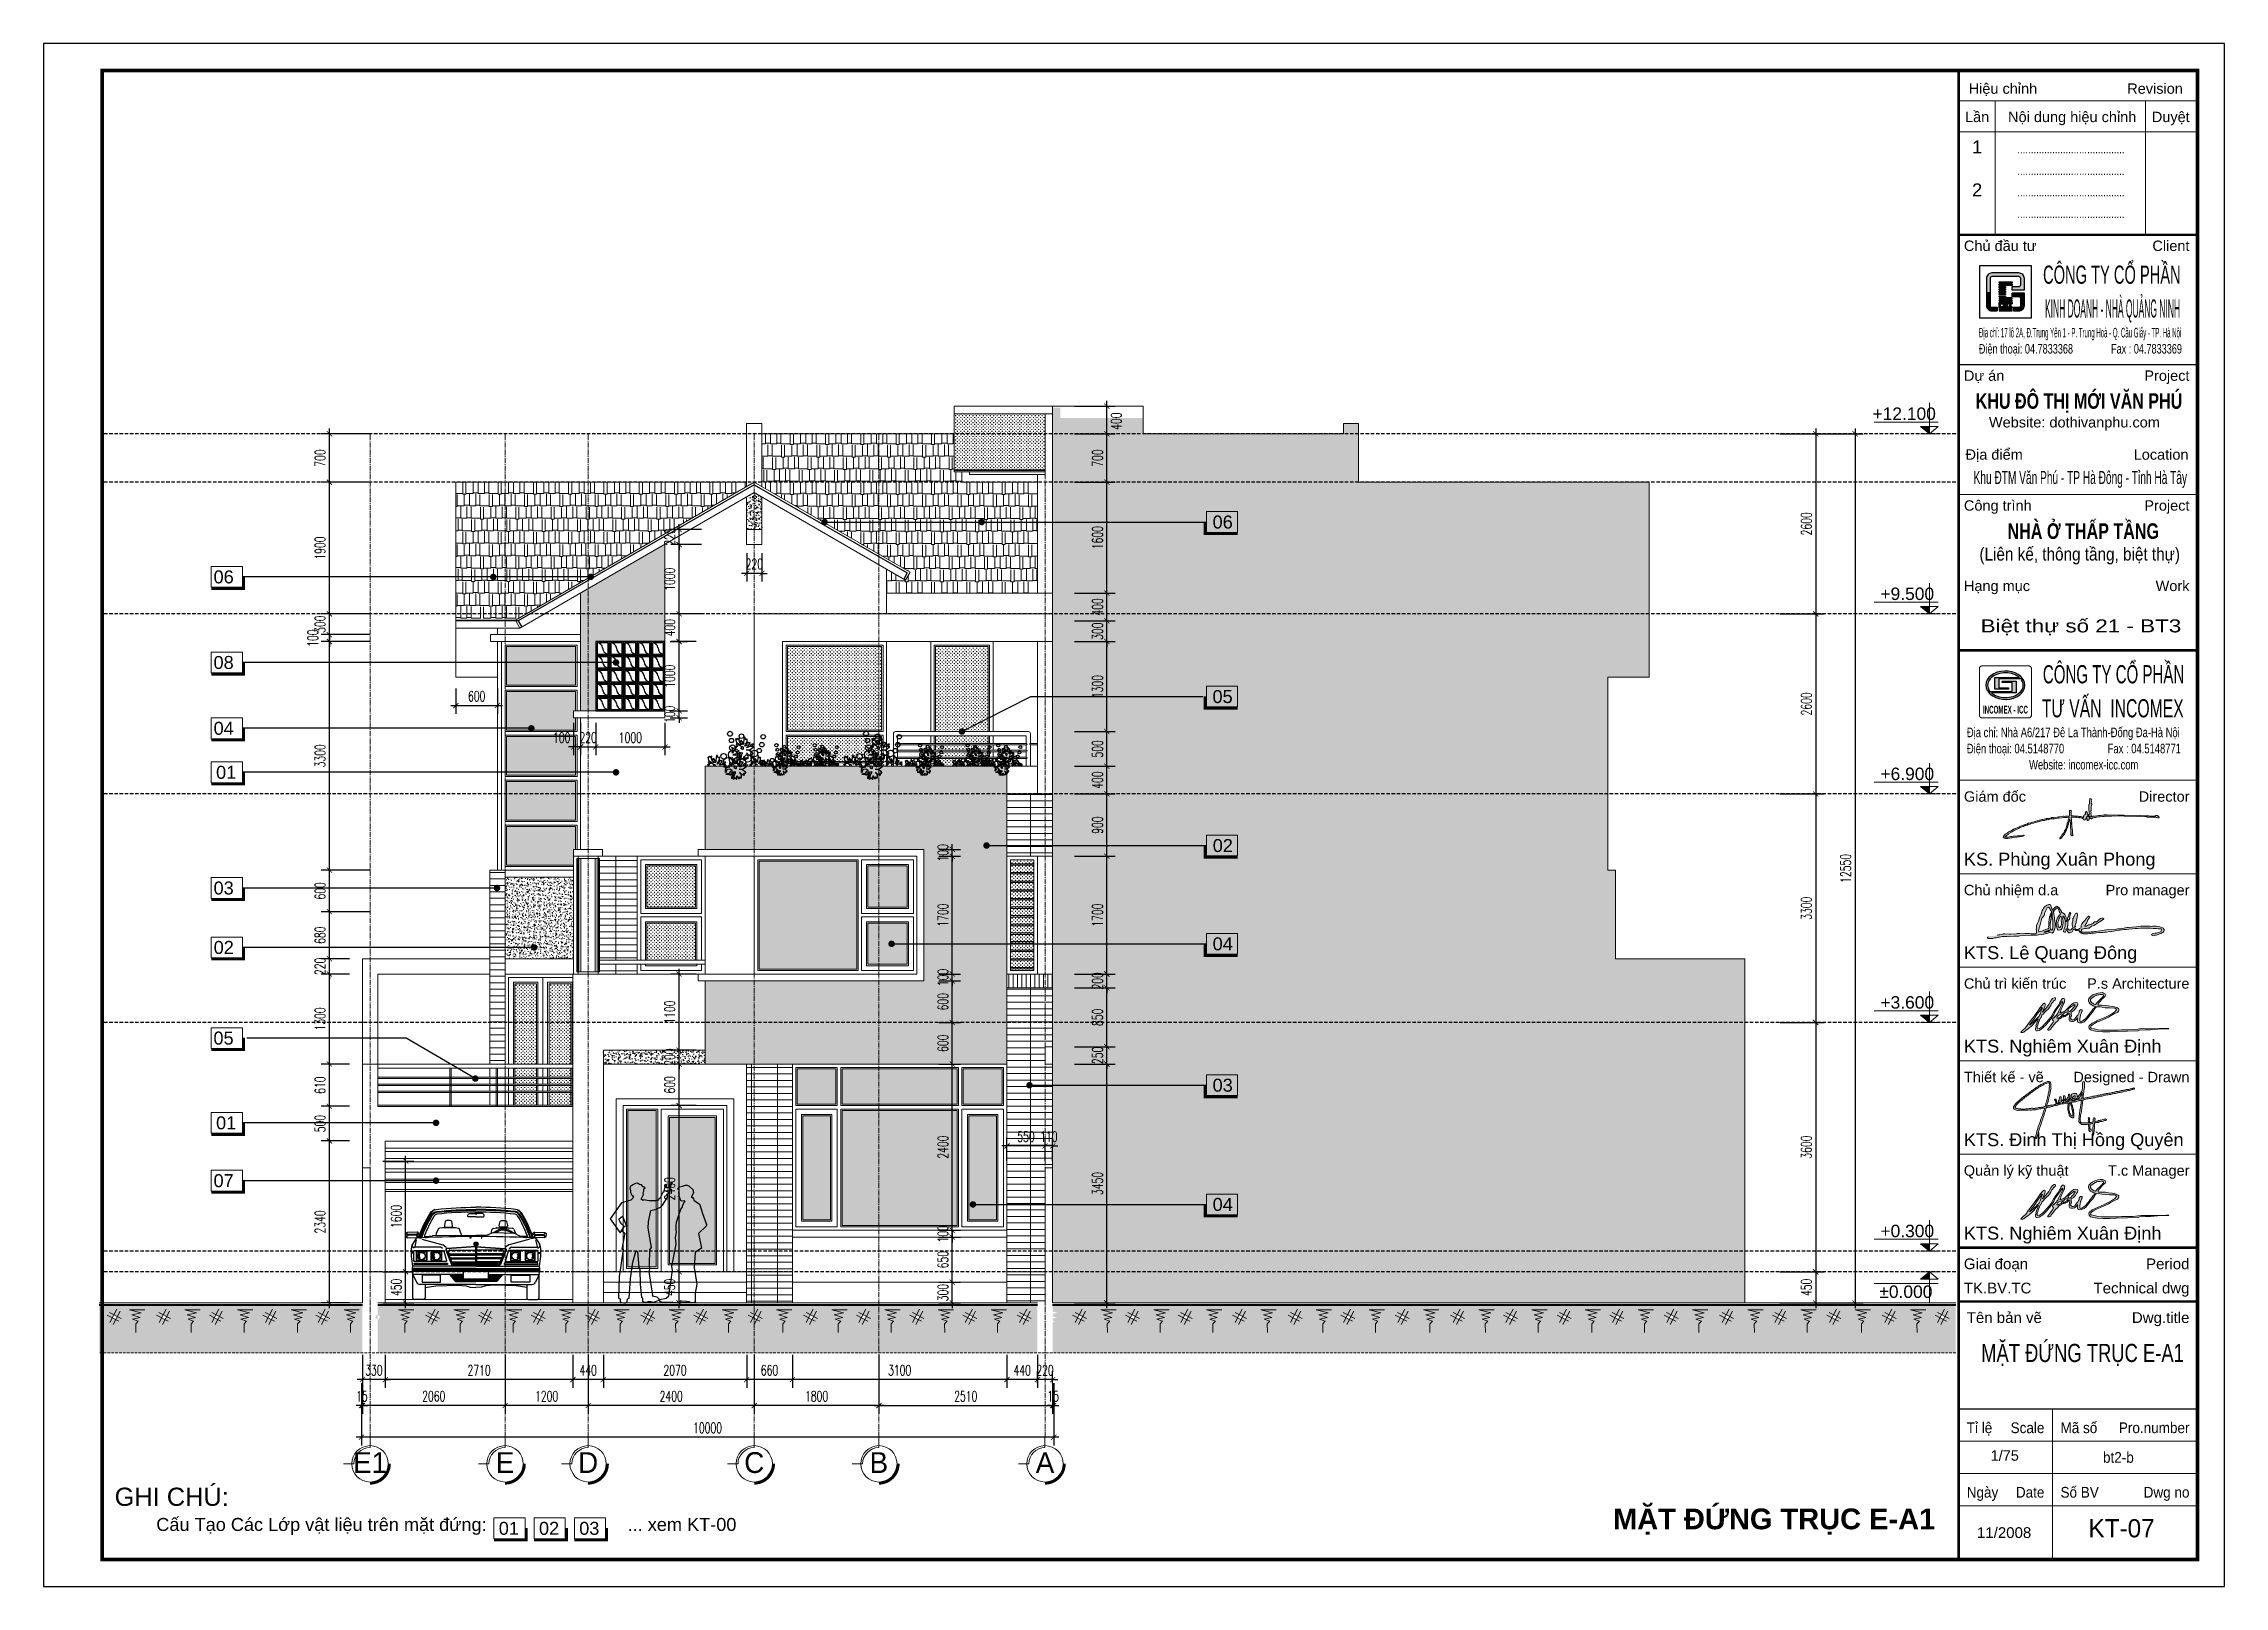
# Model space of a CAD drawing. Header units: millimetres. Extents: x -229618 to 2906, y -178063 to 96806.
# Drawn here: x -217616 to -186113, y -155647 to -133372 of the extents above; entities that cross this region are included whole.
import ezdxf
from ezdxf.enums import TextEntityAlignment as Align
from ezdxf.xclip import XClip

# ---------------------------------------------------------------- set-up
doc = ezdxf.new("R2010")
doc.units = ezdxf.units.MM
doc.header["$LTSCALE"] = 200
doc.header["$MEASUREMENT"] = 0
doc.header["$XCLIPFRAME"] = 0
doc.header["$PDMODE"] = 3
doc.header["$PDSIZE"] = 50
for name, pattern in [('CENTER', [2, 1.25, -0.25, 0.25, -0.25]), ('CENTER2', [1.125, 0.75, -0.125, 0.125, -0.125]), ('DASHED2', [0.375, 0.25, -0.125])]:
    doc.linetypes.add(name, pattern=pattern)
doc.layers.get('0').update_dxf_attribs({"color": 95, "linetype": 'CONTINUOUS'})
doc.layers.get('DEFPOINTS').update_dxf_attribs({"linetype": 'CONTINUOUS'})
for name, color, linetype, lineweight in [('1noithat', 146, 'CONTINUOUS', 13), ('cat', 1, 'CONTINUOUS', 40), ('hatch', 250, 'CONTINUOUS', 5), ('nho', 252, 'CONTINUOUS', 15), ('thay', 7, 'CONTINUOUS', 18), ('tim', 18, 'CENTER2', 9)]:
    doc.layers.add(name, color=color, linetype=linetype, lineweight=lineweight)
for name, color, linetype in [('CUA', 145, 'CONTINUOUS'), ('DIM', 251, 'CONTINUOUS'), ('KHUNGTEN', 7, 'CONTINUOUS'), ('MANH', 9, 'CONTINUOUS'), ('NOITHAT', 99, 'CONTINUOUS'), ('TEXT', 33, 'CONTINUOUS'), ('TRUC', 251, 'CENTER'), ('VAT-LIEU', 251, 'CONTINUOUS')]:
    doc.layers.add(name, color=color, linetype=linetype)
doc.layers.add('in', color=203, linetype='CONTINUOUS', lineweight=5, plot=False)
doc.styles.add('Aria H B iso', font='Vharialb_0.ttf')
doc.styles.add('Aria H iso', font='Vharial_0.ttf')
doc.styles.add('Arial iso', font='vnarial_0.ttf')
doc.styles.add('Arial N  iso', font='vnarialn_0.ttf')
doc.styles.add('dam', font='Vhavanb_0.ttf', dxfattribs={"width": 0.9, "height": 450})
doc.styles.add('khung', font='Vhcentn_0.ttf')
doc.styles.add('NHO2', font='vncc-rms.shx', dxfattribs={"width": 0.65})
doc.styles.add('Scale', font='vnsimli.shx', dxfattribs={"width": 0.65, "bigfont": 'bigfont.shx'})
doc.styles.add('TEXT1', font='Vhavan_0.ttf', dxfattribs={"height": 200})
doc.dimstyles.new('Scale', dxfattribs={"dimscale": 75, "dimtxt": 2, "dimasz": 1, "dimexe": 1.6, "dimexo": 0, "dimgap": 0.8, "dimtad": 1, "dimdec": 0, "dimzin": 0, "dimdsep": 46, "dimtxsty": 'Scale', "dimblk": 'ARCHTICK', "dimcen": 0.1, "dimdle": 1, "dimclrd": 256, "dimclre": 256, "dimclrt": 3, "dimadec": 0, "dimazin": 0, "dimtfac": 1, "dimtdec": 0, "dimtix": 1, "dimtmove": 2, "dimatfit": 3, "dimldrblk": 'ARCHTICK', "dimfxl": 0, "dimtolj": 1, "dimtzin": 0, "dimarcsym": 0})
pattern_1 = [(7e-15, (3486.73, 207912.58), (0, 93.75), []), (90, (3486.73, 207912.58), (-375, 2e-14), [])]
pattern_2 = [(50, (203723.83, 151554.865), (107.589027, -9.41282), [11.25, -123.75]), (355, (203723.83, 151554.86), (-20.8127, 112.82882), [9, -99]), (100.4514, (203732.79, 151554.08), (86.776407, 103.41593), [9.56103, -105.171317]), (46.1842, (203723.83, 151584.86), (160.08616, -24.82785), [16.875, -185.625]), (96.6356, (203737.17, 151582.8), (140.19941, 146.11768), [14.34154, -157.75695]), (351.1842, (203723.83, 151584.86), (140.19929, 146.11779), [13.5, -148.5]), (21, (203738.83, 151577.365), (89.536058, -60.392834), [11.25, -123.75]), (326, (203738.83, 151577.36), (36.4973, 108.772507), [9, -99]), (71.4514, (203746.29, 151572.33), (126.033394, 48.379575), [9.56103, -105.171317]), (37.5, (203723.828, 151554.865), (1.8239783, 49.934078), [0, -97.8, 0, -100.5, 0, -99.375]), (7.5, (203723.83, 151554.865), (39.460431, 59.161757), [0, -57.3, 0, -95.55, 0, -37.875]), (327.5, (203690.38, 151554.865), (80.0733654, -3.383231), [0, -37.5, 0, -117, 0, -155.25]), (317.5, (203675.38, 151554.865), (87.477925, 15.015747), [0, -48.75, 0, -77.7, 0, -110.25])]

msp = doc.modelspace()

# ---------------------------------------------------------------- texts
at = {"layer": 'TEXT', "linetype": 'Continuous', "style": 'dam'}
for s, p in [('e1', (-212900.4, -153859)), ('e', (-210950.4, -153859)), ('d', (-209750.4, -153859)), ('c', (-207350.4, -153859)), ('b', (-205550.4, -153859)), ('a', (-203150.4, -153859))]:
    msp.add_text(s, height=300, dxfattribs=at).set_placement(p, align=Align.MIDDLE)
at = {"layer": 'TEXT', "style": 'Aria H B iso'}
msp.add_text('mÆt ®øng trôc e-a1', height=300, dxfattribs=at).set_placement((-190290.4, -154822.4), align=Align.RIGHT)
at = {"layer": 'TEXT', "insert": (-216590.5, -154221.5), "char_height": 150.4011, "width": 9083.162, "attachment_point": 1, "style": 'Aria H iso'}
msp.add_mtext('{\\H1.745x;ghi chó: \\P\\f.VnArial|b0|i0|c0|p34;\\H0.7143x;^ICÊu T¹o C¸c Líp vËt liÖu trªn mÆt ®øng:                            ... xem KT-00}', dxfattribs=at)

# ---------------------------------------------------------------- blocks, each defined once
blk = doc.blocks.new('LO GO NHA QUANG NINH')
at = {"layer": 'hatch', "lineweight": -2}
for points in [[(865, 759, 0.414214), (759, 865), (241, 865, 0.414214), (135, 759), (135, 500), (205, 500), (205, 759, -0.414214), (241, 795), (759, 795, -0.414214), (795, 759), (795, 640, -0.414214), (759, 604), (632, 604), (632, 533), (865, 533)], [(342, 205), (241, 205, -0.414214), (205, 241), (205, 500), (135, 500), (135, 241, 0.414214), (241, 135), (342, 135)], [(865, 474), (632, 474), (632, 404), (759, 404, -0.414214), (795, 368), (795, 241, -0.414214), (759, 205), (658, 205), (658, 135), (759, 135, 0.414214), (865, 241)]]:
    blk.add_hatch(color=32, dxfattribs=at).paths.add_polyline_path(points)
h = blk.add_hatch(color=32, dxfattribs=at)
h.paths.add_polyline_path([(378, 428), (499, 428), (499, 404), (378, 404)])
h.paths.add_polyline_path([(378, 472), (499, 472), (499, 448), (378, 448)])
h.paths.add_polyline_path([(378, 516), (499, 516), (499, 492), (378, 492)])
h.paths.add_polyline_path([(378, 560), (499, 560), (499, 536), (378, 536)])
h.paths.add_polyline_path([(378, 604), (499, 604), (499, 580), (378, 580)])
h.paths.add_polyline_path([(378, 648), (632, 648), (632, 624), (378, 624)])
h.paths.add_polyline_path([(378, 692), (632, 692), (632, 668), (378, 668)])
h = blk.add_hatch(color=32, dxfattribs=at)
h.paths.add_polyline_path([(378, 316), (632, 316), (632, 340), (378, 340)])
h.paths.add_polyline_path([(378, 360), (632, 360), (632, 384), (378, 384)])
h.paths.add_polyline_path([(632, 216), (632, 188), (578, 188), (578, 296), (632, 296), (632, 268), (606, 268), (606, 216)])
h.paths.add_polyline_path([(558, 216), (558, 188), (503, 188), (503, 296), (558, 296), (558, 268), (532, 268), (532, 216)])
h.paths.add_polyline_path([(458, 216), (403, 216), (403, 268), (458, 268)], flags=16)
h.paths.add_polyline_path([(483, 188), (378, 188), (378, 296), (483, 296)])
h.paths.add_polyline_path([(378, 135), (632, 135), (632, 168), (378, 168)])
for p, q in [((632, 533), (632, 604)), ((865, 533), (632, 533)), ((865, 474), (632, 474)), ((632, 404), (632, 474)), ((342, 205), (342, 135)), ((658, 205), (658, 135))]:
    blk.add_line(p, q, dxfattribs=at)
for points in [[(865, 533), (865, 759, 0.414214), (759, 865), (241, 865, 0.414214), (135, 759), (135, 241, 0.414214), (241, 135), (342, 135)], [(632, 604), (759, 604, 0.414214), (795, 640), (795, 759, 0.414214), (759, 795), (241, 795, 0.414214), (205, 759), (205, 241, 0.414214), (241, 205), (342, 205)], [(658, 135), (759, 135, 0.414214), (865, 241), (865, 474)], [(658, 205), (759, 205, 0.414214), (795, 241), (795, 368, 0.414214), (759, 404), (632, 404)]]:
    blk.add_lwpolyline(points, format="xyb", dxfattribs=at)
for points in [[(378, 692), (632, 692), (632, 668), (378, 668)], [(378, 648), (632, 648), (632, 624), (378, 624)], [(378, 604), (499, 604), (499, 580), (378, 580)], [(378, 560), (499, 560), (499, 536), (378, 536)], [(378, 516), (499, 516), (499, 492), (378, 492)], [(378, 472), (499, 472), (499, 448), (378, 448)], [(378, 428), (499, 428), (499, 404), (378, 404)], [(378, 360), (632, 360), (632, 384), (378, 384)], [(378, 316), (632, 316), (632, 340), (378, 340)], [(483, 188), (378, 188), (378, 296), (483, 296)], [(378, 135), (632, 135), (632, 168), (378, 168)], [(458, 216), (403, 216), (403, 268), (458, 268)]]:
    blk.add_lwpolyline(points, close=True, dxfattribs=at)
for points in [[(558, 216), (558, 188), (503, 188), (503, 296), (558, 296), (558, 268), (532, 268), (532, 216), (558, 216)], [(632, 216), (632, 188), (578, 188), (578, 296), (632, 296), (632, 268), (606, 268), (606, 216), (632, 216)]]:
    blk.add_lwpolyline(points, dxfattribs=at)
at = {"layer": 'thay', "lineweight": -2}
blk.add_lwpolyline([(0, 0), (1000, 0), (1000, 1000), (0, 1000)], close=True, dxfattribs=at)
blk = doc.blocks.new('a dong')
at = {"layer": 'hatch', "ltscale": 30}
h = blk.add_hatch(color=256, dxfattribs=at)
h.paths.add_polyline_path([(989, 288), (981, 297), (976, 303), (962, 308), (954, 308), (948, 319), (945, 326), (931, 354), (919, 372), (912, 378), (897, 392), (889, 394), (879, 390), (869, 384), (862, 378), (852, 370), (849, 365), (840, 357), (834, 349), (840, 337), (844, 316), (850, 333), (857, 342), (871, 357), (877, 363), (885, 370), (892, 372), (897, 371), (903, 363), (911, 343), (917, 325), (927, 314), (931, 305), (928, 286), (922, 279), (915, 273), (904, 259), (893, 240), (887, 223), (881, 213), (881, 195), (880, 180), (879, 165), (879, 151), (887, 125), (892, 110), (895, 98), (904, 87), (928, 92), (938, 92), (948, 99), (955, 115), (961, 126), (962, 137), (962, 146), (964, 160), (969, 171), (970, 182), (970, 195), (970, 206), (968, 211), (965, 222), (965, 236), (963, 249), (962, 259), (963, 264), (974, 267), (984, 245), (986, 237), (990, 219), (993, 210), (996, 193), (996, 188), (994, 147), (993, 138), (989, 129), (985, 124), (978, 86), (971, 80), (973, 66), (986, 64), (993, 64), (999, 66), (1005, 84), (1004, 93), (1005, 102), (1012, 106), (1016, 100), (1019, 90), (1020, 81), (1023, 71), (1030, 65), (1042, 55), (1051, 53), (1059, 55), (1073, 64), (1083, 68), (1098, 92), (1107, 99), (1114, 96), (1120, 91), (1129, 83), (1150, 82), (1164, 87), (1172, 87), (1175, 82), (1175, 73), (1181, 61), (1189, 56), (1196, 51), (1207, 49), (1213, 49), (1221, 45), (1226, 43), (1253, 43), (1270, 43), (1283, 43), (1307, 45), (1318, 45), (1329, 48), (1364, 49), (1380, 51), (1393, 52), (1425, 56), (1439, 56), (1478, 58), (1502, 63), (1521, 64), (1563, 70), (1572, 68), (1655, 83), (1689, 89), (1723, 93), (1750, 96), (1779, 97), (1810, 100), (1855, 104), (1888, 110), (1922, 111), (1958, 113), (2041, 113), (2085, 115), (2119, 111), (2162, 110), (2184, 106), (2203, 106), (2224, 103), (2228, 96), (2227, 87), (2220, 71), (2191, 58), (2176, 52), (2162, 50), (2147, 48), (2126, 45), (2113, 40), (2101, 33), (2102, 26), (2112, 20), (2120, 16), (2134, 19), (2151, 26), (2159, 26), (2185, 34), (2201, 42), (2217, 46), (2239, 56), (2249, 64), (2256, 73), (2261, 82), (2262, 98), (2254, 106), (2254, 115), (2204, 129), (2189, 133), (2160, 139), (2144, 138), (2111, 137), (2100, 136), (2077, 137), (1998, 138), (1980, 140), (1963, 137), (1929, 135), (1901, 132), (1803, 121), (1786, 120), (1764, 118), (1743, 115), (1727, 110), (1711, 107), (1680, 105), (1667, 103), (1647, 99), (1583, 93), (1547, 95), (1384, 72), (1371, 72), (1353, 68), (1326, 67), (1313, 61), (1284, 61), (1229, 64), (1212, 65), (1206, 66), (1201, 84), (1205, 91), (1211, 99), (1228, 107), (1243, 109), (1264, 109), (1286, 114), (1300, 113), (1333, 137), (1361, 147), (1382, 162), (1433, 193), (1480, 225), (1489, 229), (1490, 237), (1479, 242), (1463, 241), (1446, 235), (1430, 226), (1411, 208), (1394, 196), (1371, 196), (1350, 174), (1335, 167), (1321, 161), (1306, 158), (1293, 155), (1269, 140), (1255, 139), (1245, 138), (1246, 142), (1249, 148), (1253, 157), (1255, 164), (1266, 172), (1267, 175), (1284, 219), (1296, 235), (1304, 248), (1308, 257), (1309, 263), (1299, 266), (1291, 266), (1287, 263), (1276, 253), (1265, 238), (1256, 227), (1248, 215), (1233, 199), (1225, 190), (1208, 170), (1198, 150), (1198, 142), (1200, 127), (1196, 117), (1178, 108), (1168, 101), (1154, 98), (1138, 98), (1131, 100), (1124, 105), (1123, 110), (1116, 120), (1119, 126), (1125, 134), (1119, 145), (1126, 162), (1129, 172), (1134, 188), (1134, 203), (1137, 213), (1140, 220), (1148, 245), (1148, 257), (1152, 275), (1152, 288), (1152, 294), (1149, 299), (1142, 304), (1136, 304), (1127, 300), (1122, 292), (1119, 283), (1111, 268), (1105, 261), (1100, 247), (1090, 236), (1093, 202), (1088, 191), (1085, 180), (1083, 156), (1087, 139), (1090, 128), (1095, 119), (1088, 115), (1078, 104), (1067, 94), (1052, 86), (1043, 89), (1039, 95), (1030, 103), (1026, 111), (1023, 124), (1024, 136), (1027, 146), (1027, 156), (1027, 169), (1027, 178), (1027, 184), (1027, 194), (1036, 215), (1044, 226), (1055, 239), (1052, 268), (1057, 284), (1061, 296), (1066, 302), (1059, 318), (1044, 298), (1043, 287), (1042, 276), (1035, 268), (1031, 261), (1024, 241), (1025, 232), (1025, 221), (1021, 210), (1010, 200), (1007, 205), (1006, 211), (1006, 241), (1005, 252), (1004, 257), (998, 269), (993, 278)])
h.paths.add_polyline_path([(938, 265), (947, 251), (951, 235), (944, 218), (945, 183), (946, 164), (941, 143), (939, 136), (925, 123), (919, 123), (911, 125), (905, 132), (904, 147), (903, 156), (902, 190), (909, 207), (913, 221), (915, 234), (920, 241), (927, 253)], flags=16)
h.paths.add_polyline_path([(806, 412), (796, 418), (783, 416), (776, 414), (761, 407), (754, 403), (743, 396), (728, 385), (717, 369), (712, 360), (707, 352), (701, 338), (696, 324), (687, 291), (681, 283), (672, 268), (668, 259), (652, 201), (644, 188), (638, 178), (625, 146), (625, 129), (625, 122), (621, 92), (627, 78), (627, 71), (627, 62), (627, 56), (629, 49), (626, 48), (611, 43), (562, 42), (555, 42), (539, 46), (516, 47), (484, 45), (477, 44), (458, 43), (412, 45), (399, 44), (384, 44), (366, 42), (300, 35), (276, 36), (222, 40), (202, 40), (190, 37), (159, 30), (139, 27), (122, 26), (83, 13), (68, 12), (44, 11), (33, 12), (15, 4), (0, 0), (0, -9), (7, -18), (37, -18), (46, -18), (66, -18), (76, -15), (91, -12), (111, -9), (130, -7), (140, -2), (154, -1), (188, 7), (230, 7), (248, 7), (268, 4), (278, 8), (338, 10), (362, 10), (385, 11), (399, 13), (414, 15), (556, 23), (608, 23), (636, 22), (652, 30), (691, 33), (710, 37), (721, 36), (774, 51), (785, 55), (795, 58), (802, 61), (809, 59), (820, 53), (827, 51), (843, 61), (847, 75), (850, 80), (859, 91), (864, 130), (864, 144), (864, 157), (865, 172), (864, 179), (858, 224), (859, 247), (853, 273), (850, 287), (848, 307), (844, 316), (840, 337), (834, 349), (825, 361), (811, 398)])
h.paths.add_polyline_path([(782, 384), (798, 365), (804, 352), (812, 339), (822, 325), (827, 304), (828, 291), (829, 291), (828, 290), (829, 286), (828, 272), (828, 258), (834, 214), (834, 193), (835, 168), (836, 155), (837, 133), (837, 123), (835, 112), (833, 100), (822, 87), (820, 89), (818, 91), (817, 92), (815, 94), (808, 102), (802, 120), (801, 146), (802, 165), (803, 184), (806, 204), (810, 213), (815, 246), (815, 250), (815, 262), (815, 275), (818, 284), (822, 290), (828, 291), (827, 304), (822, 325), (818, 314), (813, 304), (807, 294), (802, 280), (802, 267), (795, 260), (794, 252), (790, 220), (790, 215), (788, 211), (786, 203), (784, 192), (785, 177), (785, 166), (785, 151), (782, 132), (783, 123), (781, 115), (781, 105), (768, 103), (743, 97), (723, 87), (705, 78), (663, 68), (657, 71), (653, 81), (658, 95), (664, 129), (670, 137), (697, 241), (726, 274), (729, 290), (730, 305), (763, 374)], flags=16)
h.paths.add_polyline_path([(785, 88), (787, 87), (790, 87), (792, 84), (795, 81), (789, 77), (783, 73), (780, 72), (777, 71), (766, 70), (749, 64), (741, 62), (731, 62), (726, 63), (725, 65), (733, 67), (740, 70), (746, 73), (756, 75), (765, 79), (768, 81), (776, 84)], flags=16)
for points in [[(15, 4), (0, 0), (0, -9), (7, -18), (37, -18), (46, -18), (66, -18), (76, -15), (91, -12), (111, -9), (130, -7), (140, -2), (154, -1), (188, 7), (230, 7), (248, 7), (268, 4), (278, 8), (338, 10), (362, 10), (385, 11), (399, 13), (414, 15), (556, 23), (608, 23), (636, 22), (652, 30), (691, 33), (710, 37), (721, 36), (774, 51), (785, 55), (795, 58), (802, 61), (809, 59), (820, 53), (827, 51), (827, 51), (843, 61), (847, 75), (850, 80), (859, 91), (864, 130), (864, 144), (864, 157), (865, 172), (864, 179), (858, 224), (859, 247), (853, 273), (850, 287), (848, 307), (844, 316), (840, 337), (834, 349), (825, 361), (811, 398), (806, 412), (796, 418), (783, 416), (776, 414), (761, 407), (754, 403), (743, 396), (728, 385), (717, 369), (712, 360), (707, 352), (701, 338), (696, 324), (687, 291), (681, 283), (672, 268), (668, 259), (652, 201), (644, 188), (638, 178), (625, 146), (625, 129), (625, 122), (621, 92), (627, 78), (627, 71), (627, 62), (627, 56), (629, 49), (626, 48), (611, 43), (562, 42), (555, 42), (539, 46), (516, 47), (484, 45), (477, 44), (458, 43), (412, 45), (399, 44), (384, 44), (366, 42), (300, 35), (276, 36), (222, 40), (202, 40), (190, 37), (159, 30), (139, 27), (122, 26)], [(781, 105), (768, 103), (743, 97), (723, 87), (705, 78), (663, 68), (657, 71), (653, 81), (658, 95), (664, 129), (670, 137), (697, 241), (726, 274), (729, 290), (730, 305), (763, 374), (782, 384), (782, 384), (782, 384), (798, 365), (804, 352), (812, 339), (822, 325), (822, 325), (827, 304), (829, 286), (828, 258), (834, 214), (834, 193), (835, 168), (836, 143), (837, 123), (833, 100), (833, 100), (822, 87), (822, 87), (808, 102), (802, 120), (801, 146), (803, 184), (806, 204), (806, 204), (814, 221), (815, 232), (815, 242), (815, 250), (815, 262), (815, 275), (818, 284), (822, 290), (828, 291)], [(781, 105), (781, 115), (783, 123), (782, 132), (785, 151), (785, 166), (785, 177), (784, 192), (786, 203), (788, 211), (790, 215), (790, 220), (794, 252), (795, 260), (802, 267), (802, 280), (807, 294), (813, 304), (818, 314), (818, 314), (822, 325), (822, 325)], [(822, 87), (833, 100), (835, 112), (837, 123), (837, 133), (836, 155), (835, 168), (834, 193), (834, 214), (828, 258), (828, 272), (829, 286), (828, 291), (829, 291), (820, 287), (815, 268), (815, 246), (810, 213), (802, 165), (801, 146), (802, 120), (808, 102), (815, 94), (815, 94), (815, 91)], [(834, 349), (840, 357), (849, 365), (852, 370), (862, 378), (869, 384), (879, 390), (889, 394), (897, 392), (912, 378), (919, 372), (931, 354), (945, 326), (948, 319), (954, 308), (962, 308), (976, 303), (981, 297), (989, 288), (993, 278), (998, 269), (1004, 257), (1005, 252), (1006, 241), (1006, 211), (1007, 205), (1010, 200), (1010, 200), (1010, 200), (1021, 210), (1025, 221), (1025, 232), (1024, 241), (1031, 261), (1035, 268), (1042, 276), (1043, 287), (1044, 298), (1059, 318), (1059, 318), (1066, 302), (1061, 296), (1057, 284), (1052, 268), (1055, 239), (1055, 239), (1044, 226), (1036, 215), (1027, 194), (1027, 184), (1027, 178), (1027, 169), (1027, 156), (1027, 146), (1024, 136), (1023, 124), (1026, 111), (1030, 103), (1030, 103), (1039, 95), (1043, 89), (1052, 86), (1067, 94), (1078, 104), (1088, 115), (1095, 119), (1090, 128), (1087, 139), (1083, 156), (1085, 180), (1088, 191), (1093, 202), (1090, 236), (1100, 247), (1105, 261), (1111, 268), (1119, 283), (1122, 292), (1127, 300), (1136, 304), (1142, 304), (1149, 299), (1152, 294), (1152, 288), (1152, 275), (1148, 257), (1148, 245), (1140, 220), (1137, 213), (1134, 203), (1134, 188), (1129, 172), (1126, 162), (1119, 145), (1119, 145), (1125, 134), (1119, 126), (1116, 120), (1123, 110), (1124, 105), (1131, 100), (1138, 98), (1154, 98), (1168, 101), (1178, 108), (1196, 117), (1200, 127), (1198, 142), (1198, 150), (1208, 170), (1225, 190), (1233, 199), (1248, 215), (1256, 227), (1265, 238), (1276, 253), (1287, 263), (1291, 266), (1299, 266), (1299, 266), (1309, 263), (1308, 257), (1304, 248), (1296, 235), (1284, 219), (1267, 175), (1266, 172), (1255, 164), (1253, 157), (1249, 148), (1246, 142), (1245, 138), (1255, 139), (1269, 140), (1293, 155), (1306, 158), (1321, 161), (1335, 167), (1350, 174), (1371, 196), (1394, 196), (1411, 208), (1430, 226), (1446, 235), (1463, 241), (1479, 242), (1479, 242), (1490, 237), (1489, 229), (1480, 225), (1433, 193), (1382, 162), (1361, 147), (1333, 137), (1300, 113), (1286, 114), (1264, 109), (1243, 109), (1228, 107), (1211, 99), (1211, 99), (1205, 91), (1201, 84), (1206, 66), (1212, 65), (1229, 64), (1284, 61), (1313, 61), (1326, 67), (1353, 68), (1371, 72), (1384, 72), (1547, 95), (1583, 93), (1647, 99), (1667, 103), (1680, 105), (1711, 107), (1727, 110), (1743, 115), (1764, 118), (1786, 120), (1803, 121), (1901, 132), (1929, 135), (1963, 137), (1980, 140), (1998, 138), (2077, 137), (2077, 137), (2100, 136), (2111, 137), (2144, 138), (2160, 139), (2189, 133), (2204, 129), (2254, 115), (2254, 106), (2262, 98), (2262, 98), (2261, 82), (2256, 73), (2249, 64), (2239, 56), (2217, 46), (2201, 42), (2185, 34), (2159, 26), (2151, 26), (2134, 19), (2120, 16), (2112, 20), (2102, 26), (2102, 26), (2101, 33), (2113, 40), (2126, 45), (2126, 45), (2147, 48), (2162, 50), (2176, 52), (2191, 58), (2220, 71), (2220, 71), (2227, 87), (2228, 96), (2224, 103), (2203, 106), (2184, 106), (2162, 110), (2119, 111), (2085, 115), (2041, 113), (1958, 113), (1958, 113), (1922, 111), (1888, 110), (1855, 104), (1810, 100), (1779, 97), (1750, 96), (1723, 93), (1689, 89), (1655, 83), (1572, 68), (1563, 70), (1521, 64), (1502, 63), (1478, 58), (1439, 56), (1425, 56), (1393, 52), (1380, 51), (1364, 49), (1329, 48), (1318, 45), (1307, 45), (1283, 43), (1258, 43), (1226, 43), (1216, 47), (1202, 57), (1202, 57), (1186, 74)], [(1283, 43), (1270, 43), (1253, 43), (1226, 43), (1221, 45), (1213, 49), (1207, 49), (1196, 51), (1189, 56), (1181, 61), (1175, 73), (1175, 82), (1172, 87), (1164, 87), (1150, 82), (1129, 83), (1120, 91), (1114, 96), (1107, 99), (1098, 92), (1083, 68), (1073, 64), (1059, 55), (1051, 53), (1042, 55), (1030, 65), (1023, 71), (1020, 81), (1019, 90), (1016, 100), (1012, 106), (1005, 102), (1004, 93), (1005, 84), (999, 66), (993, 64), (986, 64), (973, 66), (971, 80), (978, 86), (985, 124), (989, 129), (993, 138), (994, 147), (996, 188), (996, 193), (993, 210), (990, 219), (986, 237), (984, 245), (974, 267), (974, 267), (963, 264), (962, 259), (963, 249), (965, 236), (965, 222), (968, 211), (970, 206), (970, 195), (970, 182), (969, 171), (964, 160), (962, 146), (962, 137), (961, 126), (955, 115), (948, 99), (948, 99), (938, 92), (928, 92), (904, 87), (904, 87), (895, 98), (892, 110), (887, 125), (879, 151), (879, 165), (880, 180), (881, 195), (881, 213), (887, 223), (893, 240), (904, 259), (915, 273), (922, 279), (928, 286), (931, 305), (927, 314), (917, 325), (911, 343), (903, 363), (897, 371), (892, 372), (885, 370), (877, 363), (871, 357), (857, 342), (850, 333), (844, 316)], [(726, 65), (733, 67), (746, 73), (756, 75), (763, 78), (768, 81), (776, 84), (785, 88), (790, 87), (795, 81), (783, 73), (777, 71), (766, 70), (749, 64), (741, 62), (731, 62), (726, 63), (725, 65), (725, 65)], [(725, 64), (729, 66), (733, 67), (740, 70), (751, 74), (756, 75), (776, 84), (785, 88), (787, 87), (790, 87), (792, 84), (795, 81), (795, 81), (789, 77), (783, 73), (780, 72), (766, 70), (749, 64), (736, 62), (728, 62), (725, 65)], [(815, 94), (817, 92), (818, 91), (818, 91), (820, 89), (822, 87)], [(938, 265), (927, 253), (920, 241), (915, 234), (913, 221), (909, 207), (902, 190), (903, 156), (904, 147), (905, 132), (911, 125), (919, 123), (925, 123), (939, 136), (941, 143), (946, 164), (945, 183), (944, 218), (951, 235), (947, 251), (938, 265)]]:
    blk.add_lwpolyline(points, dxfattribs=at)
blk = doc.blocks.new('anhphong-gd')
at = {"layer": 'hatch', "ltscale": 30}
h = blk.add_hatch(color=256, dxfattribs=at)
edge = h.paths.add_edge_path()
edge.add_line((-1, 5), (-45, -1))
edge.add_line((-45, -1), (-97, -3))
edge.add_line((-97, -3), (-133, -7))
edge.add_line((-133, -7), (-153, -10))
edge.add_line((-153, -10), (-176, -14))
edge.add_line((-176, -14), (-193, -14))
edge.add_line((-193, -14), (-228, -20))
edge.add_line((-228, -20), (-247, -20))
edge.add_line((-247, -20), (-267, -20))
edge.add_line((-267, -20), (-270, -20))
edge.add_line((-270, -20), (-270, -16))
edge.add_line((-270, -16), (-264, -11))
edge.add_line((-264, -11), (-255, -5))
edge.add_line((-255, -5), (-244, 5))
edge.add_line((-244, 5), (-237, 13))
edge.add_line((-237, 13), (-223, 23))
edge.add_line((-223, 23), (-215, 29))
edge.add_line((-215, 29), (-189, 44))
edge.add_line((-189, 44), (-179, 52))
edge.add_line((-179, 52), (-169, 57))
edge.add_line((-169, 57), (-142, 72))
edge.add_line((-142, 72), (-132, 77))
edge.add_line((-132, 77), (-124, 79))
edge.add_line((-124, 79), (-96, 95))
edge.add_line((-96, 95), (-87, 100))
edge.add_line((-87, 100), (-79, 103))
edge.add_line((-79, 103), (-51, 117))
edge.add_line((-51, 117), (-41, 122))
edge.add_line((-41, 122), (-15, 131))
edge.add_line((-15, 131), (-6, 133))
edge.add_line((-6, 133), (-1, 137))
edge.add_line((-1, 137), (8, 140))
edge.add_line((8, 140), (15, 142))
edge.add_line((15, 142), (44, 152))
edge.add_line((44, 152), (54, 152))
edge.add_line((54, 152), (63, 159))
edge.add_line((63, 159), (90, 166))
edge.add_line((90, 166), (102, 169))
edge.add_line((102, 169), (109, 174))
edge.add_line((109, 174), (139, 181))
edge.add_line((139, 181), (149, 186))
edge.add_line((149, 186), (163, 189))
edge.add_line((163, 189), (188, 196))
edge.add_line((188, 196), (200, 199))
edge.add_line((200, 199), (209, 201))
edge.add_line((209, 201), (231, 206))
edge.add_line((231, 206), (242, 209))
edge.add_line((242, 209), (262, 215))
edge.add_line((262, 215), (274, 218))
edge.add_line((274, 218), (281, 220))
edge.add_line((281, 220), (297, 220))
edge.add_line((297, 220), (311, 224))
edge.add_line((311, 224), (324, 226))
edge.add_line((324, 226), (336, 228))
edge.add_line((336, 228), (363, 234))
edge.add_line((363, 234), (375, 237))
edge.add_line((375, 237), (396, 241))
edge.add_line((396, 241), (408, 241))
edge.add_line((408, 241), (443, 245))
edge.add_line((443, 245), (455, 246))
edge.add_line((455, 246), (550, 259))
edge.add_line((550, 259), (579, 263))
edge.add_line((579, 263), (627, 263))
edge.add_line((627, 263), (646, 266))
edge.add_line((646, 266), (651, 266))
edge.add_line((651, 266), (655, 266))
edge.add_line((655, 266), (655, 260))
edge.add_line((655, 260), (641, 223))
edge.add_line((641, 223), (638, 196))
edge.add_line((638, 196), (628, 180))
edge.add_line((628, 180), (628, 168))
edge.add_line((628, 168), (617, 132))
edge.add_line((617, 132), (612, 112))
edge.add_line((612, 112), (606, 93))
edge.add_line((606, 93), (587, 67))
edge.add_line((587, 67), (580, 43))
edge.add_line((580, 43), (564, 25))
edge.add_line((564, 25), (554, 15))
edge.add_line((554, 15), (549, 5))
edge.add_line((549, 5), (541, -11))
edge.add_line((541, -11), (529, -19))
edge.add_line((529, -19), (529, -27))
edge.add_line((529, -27), (526, -33))
edge.add_line((526, -33), (523, -32))
edge.add_line((523, -32), (522, -35))
edge.add_line((522, -35), (518, -35))
edge.add_line((518, -35), (518, -42))
edge.add_line((518, -42), (521, -44))
edge.add_line((521, -44), (524, -45))
edge.add_line((524, -45), (527, -45))
edge.add_line((527, -45), (530, -42))
edge.add_line((530, -42), (534, -39))
edge.add_line((534, -39), (538, -37))
edge.add_line((538, -37), (543, -32))
edge.add_line((543, -32), (547, -27))
edge.add_line((547, -27), (553, -18))
edge.add_line((553, -18), (558, -13))
edge.add_line((558, -13), (565, -5))
edge.add_line((565, -5), (568, 2))
edge.add_line((568, 2), (573, 8))
edge.add_line((573, 8), (574, 9))
edge.add_line((574, 9), (590, 28))
edge.add_line((590, 28), (596, 45))
edge.add_line((596, 45), (604, 58))
edge.add_line((604, 58), (617, 85))
edge.add_line((617, 85), (621, 99))
edge.add_line((621, 99), (623, 109))
edge.add_line((623, 109), (633, 127))
edge.add_line((633, 127), (635, 139))
edge.add_line((635, 139), (642, 160))
edge.add_line((642, 160), (646, 166))
edge.add_line((646, 166), (646, 173))
edge.add_line((646, 173), (651, 198))
edge.add_line((651, 198), (659, 220))
edge.add_line((659, 220), (661, 225))
edge.add_line((661, 225), (661, 235))
edge.add_line((661, 235), (663, 238))
edge.add_line((663, 238), (666, 238))
edge.add_line((666, 238), (666, 233))
edge.add_line((666, 233), (666, 228))
edge.add_line((666, 228), (667, 218))
edge.add_line((667, 218), (673, 168))
edge.add_line((673, 168), (673, 139))
edge.add_line((673, 139), (673, 118))
edge.add_line((673, 118), (677, 83))
edge.add_line((677, 83), (677, 61))
edge.add_line((677, 61), (677, 51))
edge.add_line((677, 51), (680, 41))
edge.add_line((680, 41), (684, 34))
edge.add_line((684, 34), (680, 32))
edge.add_line((680, 32), (677, 31))
edge.add_line((677, 31), (676, 26))
edge.add_line((676, 26), (678, 22))
edge.add_line((678, 22), (678, 19))
edge.add_line((678, 19), (678, 17))
edge.add_line((678, 17), (680, 13))
edge.add_line((680, 13), (682, 10))
edge.add_line((682, 10), (684, 6))
edge.add_line((684, 6), (685, 3))
edge.add_line((685, 3), (686, 1))
edge.add_line((686, 1), (692, -4))
edge.add_line((692, -4), (694, -4))
edge.add_line((694, -4), (696, 0))
edge.add_line((696, 0), (699, 1))
edge.add_line((699, 1), (701, 2))
edge.add_line((701, 2), (708, -1))
edge.add_line((708, -1), (708, 2))
edge.add_line((708, 2), (708, 5))
edge.add_line((708, 5), (709, 8))
edge.add_line((709, 8), (709, 11))
edge.add_line((709, 11), (709, 14))
edge.add_line((709, 14), (708, 18))
edge.add_line((708, 18), (707, 20))
edge.add_line((707, 20), (706, 23))
edge.add_line((706, 23), (704, 27))
edge.add_line((704, 27), (704, 30))
edge.add_line((704, 30), (704, 33))
edge.add_line((704, 33), (703, 38))
edge.add_line((703, 38), (702, 44))
edge.add_line((702, 44), (703, 46))
edge.add_line((703, 46), (703, 48))
edge.add_line((703, 48), (701, 61))
edge.add_line((701, 61), (701, 65))
edge.add_line((701, 65), (702, 70))
edge.add_line((702, 70), (702, 76))
edge.add_line((702, 76), (698, 96))
edge.add_line((698, 96), (698, 99))
edge.add_line((698, 99), (698, 103))
edge.add_line((698, 103), (698, 107))
edge.add_line((698, 107), (697, 110))
edge.add_line((697, 110), (695, 126))
edge.add_line((695, 126), (694, 130))
edge.add_line((694, 130), (694, 136))
edge.add_line((694, 136), (694, 141))
edge.add_line((694, 141), (691, 159))
edge.add_line((691, 159), (690, 163))
edge.add_line((690, 163), (690, 168))
edge.add_line((690, 168), (690, 172))
edge.add_line((690, 172), (690, 175))
edge.add_line((690, 175), (691, 178))
edge.add_line((691, 178), (691, 193))
edge.add_line((691, 193), (690, 196))
edge.add_line((690, 196), (689, 202))
edge.add_line((689, 202), (689, 206))
edge.add_line((689, 206), (689, 209))
edge.add_line((689, 209), (687, 226))
edge.add_line((687, 226), (686, 229))
edge.add_line((686, 229), (687, 235))
edge.add_line((687, 235), (687, 240))
edge.add_line((687, 240), (685, 259))
edge.add_line((685, 259), (684, 265))
edge.add_line((684, 265), (691, 268))
edge.add_line((691, 268), (700, 268))
edge.add_line((700, 268), (717, 268))
edge.add_line((717, 268), (722, 267))
edge.add_line((722, 267), (730, 267))
edge.add_line((730, 267), (740, 266))
edge.add_line((740, 266), (750, 262))
edge.add_line((750, 262), (754, 264))
edge.add_line((754, 264), (761, 265))
edge.add_line((761, 265), (785, 264))
edge.add_line((785, 264), (791, 260))
edge.add_line((791, 260), (797, 259))
edge.add_line((797, 259), (806, 260))
edge.add_line((806, 260), (810, 260))
edge.add_line((810, 260), (824, 256))
edge.add_line((824, 256), (827, 255))
edge.add_line((827, 255), (838, 253))
edge.add_line((838, 253), (848, 250))
edge.add_line((848, 250), (855, 245))
edge.add_line((855, 245), (858, 240))
edge.add_line((858, 240), (863, 229))
edge.add_line((863, 229), (867, 228))
edge.add_line((867, 228), (874, 227))
edge.add_line((874, 227), (886, 230))
edge.add_line((886, 230), (884, 234))
edge.add_line((884, 234), (889, 241))
edge.add_line((889, 241), (891, 244))
edge.add_line((891, 244), (896, 242))
edge.add_line((896, 242), (898, 241))
edge.add_line((898, 241), (901, 241))
edge.add_line((901, 241), (901, 249))
edge.add_line((901, 249), (901, 255))
edge.add_line((901, 255), (903, 258))
edge.add_line((903, 258), (909, 266))
edge.add_line((909, 266), (909, 270))
edge.add_line((909, 270), (909, 273))
edge.add_line((909, 273), (909, 279))
edge.add_line((909, 279), (914, 276))
edge.add_line((914, 276), (912, 273))
edge.add_line((912, 273), (912, 269))
edge.add_line((912, 269), (911, 264))
edge.add_line((911, 264), (911, 260))
edge.add_line((911, 260), (911, 257))
edge.add_line((911, 257), (910, 252))
edge.add_line((910, 252), (908, 247))
edge.add_line((908, 247), (909, 241))
edge.add_line((909, 241), (910, 238))
edge.add_line((910, 238), (914, 232))
edge.add_line((914, 232), (915, 226))
edge.add_line((915, 226), (916, 222))
edge.add_line((916, 222), (919, 220))
edge.add_line((919, 220), (925, 219))
edge.add_line((925, 219), (931, 223))
edge.add_line((931, 223), (937, 223))
edge.add_line((937, 223), (945, 239))
edge.add_line((945, 239), (942, 246))
edge.add_line((942, 246), (942, 250))
edge.add_line((942, 250), (945, 255))
edge.add_line((945, 255), (946, 258))
edge.add_line((946, 258), (947, 261))
edge.add_line((947, 261), (948, 265))
edge.add_line((948, 265), (949, 270))
edge.add_line((949, 270), (952, 274))
edge.add_line((952, 274), (953, 276))
edge.add_line((953, 276), (956, 279))
edge.add_line((956, 279), (959, 279))
edge.add_line((959, 279), (958, 274))
edge.add_line((958, 274), (957, 270))
edge.add_line((957, 270), (955, 263))
edge.add_line((955, 263), (955, 260))
edge.add_line((955, 260), (957, 254))
edge.add_line((957, 254), (959, 250))
edge.add_line((959, 250), (961, 248))
edge.add_line((961, 248), (972, 242))
edge.add_line((972, 242), (977, 242))
edge.add_line((977, 242), (984, 246))
edge.add_line((984, 246), (989, 248))
edge.add_line((989, 248), (992, 251))
edge.add_line((992, 251), (998, 253))
edge.add_line((998, 253), (1004, 255))
edge.add_line((1004, 255), (1007, 255))
edge.add_line((1007, 255), (1021, 260))
edge.add_line((1021, 260), (1028, 262))
edge.add_line((1028, 262), (1034, 262))
edge.add_line((1034, 262), (1039, 262))
edge.add_line((1039, 262), (1048, 265))
edge.add_line((1048, 265), (1050, 265))
edge.add_line((1050, 265), (1056, 267))
edge.add_line((1056, 267), (1082, 270))
edge.add_line((1082, 270), (1096, 270))
edge.add_line((1096, 270), (1099, 273))
edge.add_line((1099, 273), (1134, 275))
edge.add_line((1134, 275), (1145, 275))
edge.add_line((1145, 275), (1154, 277))
edge.add_line((1154, 277), (1160, 279))
edge.add_line((1160, 279), (1193, 279))
edge.add_line((1193, 279), (1202, 282))
edge.add_line((1202, 282), (1208, 281))
edge.add_line((1208, 281), (1216, 283))
edge.add_line((1216, 283), (1221, 283))
edge.add_line((1221, 283), (1272, 283))
edge.add_line((1272, 283), (1291, 285))
edge.add_line((1291, 285), (1306, 283))
edge.add_line((1306, 283), (1356, 285))
edge.add_line((1356, 285), (1380, 285))
edge.add_line((1380, 285), (1383, 284))
edge.add_line((1383, 284), (1429, 284))
edge.add_line((1429, 284), (1450, 284))
edge.add_line((1450, 284), (1455, 283))
edge.add_line((1455, 283), (1776, 271))
edge.add_line((1776, 271), (1781, 267))
edge.add_line((1781, 267), (1786, 267))
edge.add_line((1786, 267), (1793, 269))
edge.add_line((1793, 269), (1798, 269))
edge.add_line((1798, 269), (1806, 268))
edge.add_line((1806, 268), (1812, 266))
edge.add_line((1812, 266), (1817, 266))
edge.add_line((1817, 266), (1829, 266))
edge.add_line((1829, 266), (1855, 267))
edge.add_line((1855, 267), (1863, 266))
edge.add_line((1863, 266), (1872, 265))
edge.add_line((1872, 265), (1880, 265))
edge.add_line((1880, 265), (1888, 263))
edge.add_line((1888, 263), (1896, 266))
edge.add_line((1896, 266), (1910, 262))
edge.add_line((1910, 262), (1921, 261))
edge.add_line((1921, 261), (1933, 255))
edge.add_line((1933, 255), (1939, 253))
edge.add_line((1939, 253), (1945, 261))
edge.add_line((1945, 261), (1948, 260))
edge.add_line((1948, 260), (1948, 258))
edge.add_line((1948, 258), (1951, 259))
edge.add_line((1951, 259), (1954, 262))
edge.add_line((1954, 262), (1953, 264))
edge.add_line((1953, 264), (1950, 271))
edge.add_line((1950, 271), (1949, 274))
edge.add_line((1949, 274), (1948, 278))
edge.add_line((1948, 278), (1946, 281))
edge.add_line((1946, 281), (1941, 282))
edge.add_line((1941, 282), (1937, 284))
edge.add_line((1937, 284), (1930, 288))
edge.add_line((1930, 288), (1926, 289))
edge.add_line((1926, 289), (1920, 289))
edge.add_line((1920, 289), (1914, 290))
edge.add_line((1914, 290), (1908, 289))
edge.add_line((1908, 289), (1905, 289))
edge.add_line((1905, 289), (1902, 287))
edge.add_line((1902, 287), (1899, 281))
edge.add_line((1899, 281), (1900, 279))
edge.add_line((1900, 279), (1899, 278))
edge.add_line((1899, 278), (1893, 278))
edge.add_line((1893, 278), (1886, 279))
edge.add_line((1886, 279), (1867, 280))
edge.add_line((1867, 280), (1861, 280))
edge.add_line((1861, 280), (1855, 281))
edge.add_line((1855, 281), (1848, 281))
edge.add_line((1848, 281), (1841, 281))
edge.add_line((1841, 281), (1833, 281))
edge.add_line((1833, 281), (1826, 281))
edge.add_line((1826, 281), (1822, 281))
edge.add_line((1822, 281), (1818, 282))
edge.add_line((1818, 282), (1807, 284))
edge.add_line((1807, 284), (1778, 284))
edge.add_line((1778, 284), (1767, 285))
edge.add_line((1767, 285), (1759, 287))
edge.add_line((1759, 287), (1751, 287))
edge.add_line((1751, 287), (1746, 287))
edge.add_line((1746, 287), (1689, 291))
edge.add_line((1689, 291), (1202, 300))
edge.add_line((1202, 300), (1155, 300))
edge.add_line((1155, 300), (1135, 296))
edge.add_line((1135, 296), (1113, 292))
edge.add_line((1113, 292), (1094, 291))
edge.add_line((1094, 291), (1079, 289))
edge.add_line((1079, 289), (1065, 288))
edge.add_line((1065, 288), (1056, 288))
edge.add_line((1056, 288), (1029, 281))
edge.add_line((1029, 281), (1019, 281))
edge.add_line((1019, 281), (1008, 280))
edge.add_line((1008, 280), (1001, 279))
edge.add_line((1001, 279), (989, 272))
edge.add_line((989, 272), (983, 270))
edge.add_line((983, 270), (977, 273))
edge.add_line((977, 273), (978, 279))
edge.add_line((978, 279), (976, 283))
edge.add_line((976, 283), (973, 286))
edge.add_line((973, 286), (972, 290))
edge.add_line((972, 290), (973, 294))
edge.add_line((973, 294), (966, 318))
edge.add_line((966, 318), (973, 332))
edge.add_line((973, 332), (969, 343))
edge.add_line((969, 343), (967, 349))
edge.add_line((967, 349), (967, 358))
edge.add_line((967, 358), (970, 363))
edge.add_line((970, 363), (974, 418))
edge.add_line((974, 418), (979, 433))
edge.add_line((979, 433), (984, 449))
edge.add_line((984, 449), (980, 461))
edge.add_line((980, 461), (973, 471))
edge.add_line((973, 471), (976, 498))
edge.add_line((976, 498), (973, 509))
edge.add_line((973, 509), (973, 517))
edge.add_line((973, 517), (978, 524))
edge.add_line((978, 524), (972, 532))
edge.add_line((972, 532), (953, 535))
edge.add_line((953, 535), (951, 525))
edge.add_line((951, 525), (952, 515))
edge.add_line((952, 515), (950, 505))
edge.add_line((950, 505), (950, 495))
edge.add_line((950, 495), (950, 489))
edge.add_line((950, 489), (950, 481))
edge.add_line((950, 481), (947, 475))
edge.add_line((947, 475), (946, 467))
edge.add_line((946, 467), (946, 460))
edge.add_line((946, 460), (943, 448))
edge.add_line((943, 448), (941, 444))
edge.add_line((941, 444), (941, 437))
edge.add_line((941, 437), (941, 416))
edge.add_line((941, 416), (941, 413))
edge.add_line((941, 413), (941, 385))
edge.add_line((941, 385), (941, 380))
edge.add_line((941, 380), (939, 372))
edge.add_line((939, 372), (944, 349))
edge.add_line((944, 349), (944, 345))
edge.add_line((944, 345), (945, 342))
edge.add_line((945, 342), (945, 319))
edge.add_line((945, 319), (943, 310))
edge.add_line((943, 310), (942, 305))
edge.add_line((942, 305), (940, 300))
edge.add_line((940, 300), (938, 294))
edge.add_line((938, 294), (938, 292))
edge.add_line((938, 292), (937, 280))
edge.add_line((937, 280), (935, 276))
edge.add_line((935, 276), (933, 272))
edge.add_line((933, 272), (932, 271))
edge.add_line((932, 271), (929, 274))
edge.add_line((929, 274), (930, 280))
edge.add_line((930, 280), (928, 282))
edge.add_line((928, 282), (928, 287))
edge.add_line((928, 287), (926, 290))
edge.add_line((926, 290), (925, 294))
edge.add_line((925, 294), (924, 300))
edge.add_line((924, 300), (922, 304))
edge.add_line((922, 304), (922, 307))
edge.add_line((922, 307), (920, 312))
edge.add_line((920, 312), (920, 314))
edge.add_line((920, 314), (915, 334))
edge.add_line((915, 334), (912, 341))
edge.add_line((912, 341), (910, 348))
edge.add_line((910, 348), (907, 348))
edge.add_line((907, 348), (898, 346))
edge.add_line((898, 346), (894, 345))
edge.add_line((894, 345), (891, 338))
edge.add_line((891, 338), (887, 331))
edge.add_line((887, 331), (888, 326))
edge.add_line((888, 326), (891, 322))
edge.add_line((891, 322), (893, 317))
edge.add_line((893, 317), (891, 311))
edge.add_line((891, 311), (892, 307))
edge.add_line((892, 307), (891, 306))
edge.add_line((891, 306), (887, 306))
edge.add_line((887, 306), (884, 306))
edge.add_line((884, 306), (881, 306))
edge.add_line((881, 306), (879, 302))
edge.add_line((879, 302), (878, 302))
edge.add_line((878, 302), (868, 295))
edge.add_line((868, 295), (868, 292))
edge.add_line((868, 292), (867, 287))
edge.add_line((867, 287), (866, 283))
edge.add_line((866, 283), (862, 275))
edge.add_line((862, 275), (861, 274))
edge.add_line((861, 274), (860, 270))
edge.add_line((860, 270), (860, 267))
edge.add_line((860, 267), (860, 265))
edge.add_line((860, 265), (860, 263))
edge.add_line((860, 263), (858, 262))
edge.add_line((858, 262), (853, 265))
edge.add_line((853, 265), (850, 267))
edge.add_line((850, 267), (845, 269))
edge.add_line((845, 269), (833, 271))
edge.add_line((833, 271), (828, 273))
edge.add_line((828, 273), (823, 274))
edge.add_line((823, 274), (815, 275))
edge.add_line((815, 275), (801, 275))
edge.add_line((801, 275), (797, 277))
edge.add_line((797, 277), (783, 280))
edge.add_line((783, 280), (748, 282))
edge.add_line((748, 282), (735, 283))
edge.add_line((735, 283), (723, 285))
edge.add_line((723, 285), (718, 285))
edge.add_line((718, 285), (705, 284))
edge.add_line((705, 284), (696, 284))
edge.add_line((696, 284), (690, 284))
edge.add_line((690, 284), (683, 285))
edge.add_line((683, 285), (683, 290))
edge.add_line((683, 290), (683, 298))
edge.add_line((683, 298), (683, 334))
edge.add_line((683, 334), (683, 344))
edge.add_line((683, 344), (686, 354))
edge.add_line((686, 354), (679, 364))
edge.add_line((679, 364), (675, 364))
edge.add_line((675, 364), (671, 366))
edge.add_line((671, 366), (667, 366))
edge.add_line((667, 366), (661, 360))
edge.add_line((661, 360), (658, 354))
edge.add_line((658, 354), (659, 345))
edge.add_line((659, 345), (661, 345))
edge.add_line((661, 345), (662, 342))
edge.add_line((662, 342), (661, 340))
edge.add_line((661, 340), (660, 336))
edge.add_line((660, 336), (661, 335))
edge.add_line((661, 335), (661, 314))
edge.add_line((661, 314), (661, 310))
edge.add_line((661, 310), (659, 303))
edge.add_line((659, 303), (659, 299))
edge.add_line((659, 299), (657, 295))
edge.add_line((657, 295), (655, 288))
edge.add_line((655, 288), (654, 285))
edge.add_line((654, 285), (654, 281))
edge.add_line((654, 281), (651, 281))
edge.add_line((651, 281), (647, 281))
edge.add_line((647, 281), (642, 283))
edge.add_line((642, 283), (639, 283))
edge.add_line((639, 283), (621, 281))
edge.add_line((621, 281), (610, 281))
edge.add_line((610, 281), (601, 281))
edge.add_line((601, 281), (586, 278))
edge.add_line((586, 278), (578, 279))
edge.add_line((578, 279), (567, 279))
edge.add_line((567, 279), (514, 271))
edge.add_line((514, 271), (507, 270))
edge.add_line((507, 270), (501, 269))
edge.add_line((501, 269), (495, 268))
edge.add_line((495, 268), (487, 268))
edge.add_line((487, 268), (483, 268))
edge.add_line((483, 268), (427, 259))
edge.add_line((427, 259), (422, 260))
edge.add_line((422, 260), (406, 260))
edge.add_line((406, 260), (398, 259))
edge.add_line((398, 259), (392, 256))
edge.add_line((392, 256), (355, 245))
edge.add_line((355, 245), (349, 248))
edge.add_line((349, 248), (334, 246))
edge.add_line((334, 246), (327, 246))
edge.add_line((327, 246), (321, 245))
edge.add_line((321, 245), (315, 243))
edge.add_line((315, 243), (272, 233))
edge.add_line((272, 233), (262, 231))
edge.add_line((262, 231), (250, 229))
edge.add_line((250, 229), (245, 227))
edge.add_line((245, 227), (235, 225))
edge.add_line((235, 225), (226, 224))
edge.add_line((226, 224), (200, 213))
edge.add_line((200, 213), (190, 212))
edge.add_line((190, 212), (180, 209))
edge.add_line((180, 209), (171, 207))
edge.add_line((171, 207), (163, 205))
edge.add_line((163, 205), (113, 192))
edge.add_line((113, 192), (111, 189))
edge.add_line((111, 189), (99, 183))
edge.add_line((99, 183), (83, 182))
edge.add_line((83, 182), (71, 181))
edge.add_line((71, 181), (64, 179))
edge.add_line((64, 179), (49, 168))
edge.add_line((49, 168), (36, 165))
edge.add_line((36, 165), (20, 160))
edge.add_line((20, 160), (13, 157))
edge.add_line((13, 157), (-8, 153))
edge.add_line((-8, 153), (-25, 148))
edge.add_line((-25, 148), (-34, 142))
edge.add_line((-34, 142), (-43, 138))
edge.add_line((-43, 138), (-49, 135))
edge.add_line((-49, 135), (-59, 130))
edge.add_line((-59, 130), (-67, 126))
edge.add_line((-67, 126), (-79, 123))
edge.add_line((-79, 123), (-119, 101))
edge.add_line((-119, 101), (-127, 101))
edge.add_line((-127, 101), (-138, 96))
edge.add_line((-138, 96), (-144, 93))
edge.add_line((-144, 93), (-150, 90))
edge.add_line((-150, 90), (-157, 87))
edge.add_line((-157, 87), (-188, 66))
edge.add_line((-188, 66), (-196, 61))
edge.add_line((-196, 61), (-209, 58))
edge.add_line((-209, 58), (-218, 55))
edge.add_line((-218, 55), (-223, 53))
edge.add_line((-223, 53), (-228, 47))
edge.add_line((-228, 47), (-234, 44))
edge.add_line((-234, 44), (-242, 36))
edge.add_line((-242, 36), (-247, 31))
edge.add_line((-247, 31), (-262, 24))
edge.add_line((-262, 24), (-270, 19))
edge.add_line((-270, 19), (-273, 15))
edge.add_line((-273, 15), (-276, 12))
edge.add_line((-276, 12), (-282, 4))
edge.add_line((-282, 4), (-287, 0))
edge.add_line((-287, 0), (-290, -5))
edge.add_line((-290, -5), (-291, -9))
edge.add_line((-291, -9), (-293, -13))
edge.add_line((-293, -13), (-300, -23))
edge.add_line((-300, -23), (-295, -29))
edge.add_line((-295, -29), (-291, -33))
edge.add_line((-291, -33), (-279, -37))
edge.add_line((-279, -37), (-277, -37))
edge.add_line((-277, -37), (-262, -39))
edge.add_line((-262, -39), (-252, -40))
edge.add_line((-252, -40), (-246, -40))
edge.add_line((-246, -40), (-235, -40))
edge.add_line((-235, -40), (-219, -38))
edge.add_line((-219, -38), (-205, -36))
edge.add_line((-205, -36), (-186, -31))
edge.add_line((-186, -31), (-174, -30))
edge.add_line((-174, -30), (-168, -31))
edge.add_line((-168, -31), (-153, -29))
edge.add_line((-153, -29), (-125, -22))
edge.add_line((-125, -22), (-119, -24))
edge.add_line((-119, -24), (-111, -21))
edge.add_line((-111, -21), (-103, -20))
edge.add_line((-103, -20), (-78, -16))
edge.add_line((-78, -16), (-68, -16))
edge.add_line((-68, -16), (-51, -13))
edge.add_line((-51, -13), (-43, -11))
edge.add_line((-43, -11), (-33, -11))
edge.add_line((-33, -11), (-19, -6))
edge.add_line((-19, -6), (-14, -4))
edge.add_line((-14, -4), (-7, -3))
edge.add_line((-7, -3), (0, 0))
edge.add_line((0, 0), (2, 3))
edge.add_line((2, 3), (7, 4))
edge.add_line((7, 4), (5, 4))
edge.add_line((5, 4), (-1, 5))
blk.add_lwpolyline([(-1, 5), (-45, -1), (-97, -3), (-133, -7), (-153, -10), (-176, -14), (-193, -14), (-228, -20), (-247, -20), (-267, -20), (-270, -20), (-270, -16), (-264, -11), (-255, -5), (-244, 5), (-237, 13), (-223, 23), (-215, 29), (-189, 44), (-179, 52), (-169, 57), (-142, 72), (-132, 77), (-124, 79), (-96, 95), (-87, 100), (-79, 103), (-51, 117), (-41, 122), (-15, 131), (-6, 133), (-1, 137), (8, 140), (15, 142), (44, 152), (54, 152), (63, 159), (90, 166), (102, 169), (109, 174), (139, 181), (149, 186), (163, 189), (188, 196), (200, 199), (209, 201), (231, 206), (242, 209), (262, 215), (274, 218), (281, 220), (297, 220), (311, 224), (324, 226), (336, 228), (363, 234), (375, 237), (396, 241), (408, 241), (443, 245), (455, 246), (550, 259), (579, 263), (627, 263), (646, 266), (651, 266), (655, 266), (655, 260), (641, 223), (638, 196), (628, 180), (628, 168), (617, 132), (612, 112), (606, 93), (587, 67), (580, 43), (564, 25), (554, 15), (549, 5), (541, -11), (529, -19), (529, -27), (529, -27), (529, -27), (526, -33), (523, -32), (522, -35), (518, -35), (518, -42), (521, -44), (524, -45), (527, -45), (530, -42), (534, -39), (538, -37), (543, -32), (547, -27), (553, -18), (558, -13), (565, -5), (568, 2), (573, 8), (574, 9), (590, 28), (596, 45), (604, 58), (617, 85), (621, 99), (623, 109), (633, 127), (635, 139), (642, 160), (646, 166), (646, 173), (651, 198), (659, 220), (661, 225), (661, 235), (663, 238), (666, 238), (666, 233), (666, 228), (667, 218), (673, 168), (673, 139), (673, 118), (677, 83), (677, 61), (677, 51), (680, 41), (684, 34), (680, 32), (677, 31), (676, 26), (678, 22), (678, 19), (678, 17), (680, 13), (682, 10), (682, 10), (684, 6), (685, 3), (686, 1), (692, -4), (694, -4), (696, 0), (699, 1), (701, 2), (708, -1), (708, 2), (708, 2), (708, 5), (709, 8), (709, 11), (709, 14), (708, 18), (707, 20), (706, 23), (704, 27), (704, 30), (704, 33), (703, 38), (702, 44), (703, 46), (703, 48), (701, 61), (701, 65), (702, 70), (702, 76), (698, 96), (698, 99), (698, 103), (698, 107), (697, 110), (695, 126), (694, 130), (694, 136), (694, 141), (691, 159), (690, 163), (690, 168), (690, 172), (690, 175), (691, 178), (691, 193), (690, 196), (689, 202), (689, 206), (689, 209), (687, 226), (686, 229), (687, 235), (687, 240), (685, 259), (684, 265), (684, 265), (691, 268), (691, 268), (700, 268), (700, 268), (717, 268), (722, 267), (730, 267), (740, 266), (750, 262), (754, 264), (761, 265), (785, 264), (791, 260), (797, 259), (806, 260), (810, 260), (824, 256), (827, 255), (838, 253), (848, 250), (855, 245), (858, 240), (858, 240), (863, 229), (863, 229), (867, 228), (874, 227), (874, 227), (886, 230), (884, 234), (889, 241), (891, 244), (891, 244), (896, 242), (898, 241), (901, 241), (901, 249), (901, 249), (901, 255), (903, 258), (909, 266), (909, 270), (909, 273), (909, 279), (914, 276), (912, 273), (912, 269), (912, 269), (911, 264), (911, 260), (911, 257), (910, 252), (908, 247), (909, 241), (910, 238), (914, 232), (915, 226), (916, 222), (916, 222), (919, 220), (925, 219), (925, 219), (931, 223), (937, 223), (937, 223), (945, 239), (942, 246), (942, 250), (945, 255), (946, 258), (947, 261), (948, 265), (949, 270), (952, 274), (953, 276), (956, 279), (956, 279), (959, 279), (958, 274), (958, 274), (957, 270), (955, 263), (955, 260), (957, 254), (959, 250), (961, 248), (972, 242), (977, 242), (984, 246), (989, 248), (992, 251), (998, 253), (1004, 255), (1007, 255), (1021, 260), (1028, 262), (1034, 262), (1039, 262), (1048, 265), (1050, 265), (1056, 267), (1082, 270), (1096, 270), (1096, 270), (1099, 273), (1134, 275), (1145, 275), (1154, 277), (1160, 279), (1193, 279), (1202, 282), (1208, 281), (1216, 283), (1221, 283), (1272, 283), (1291, 285), (1306, 283), (1356, 285), (1380, 285), (1383, 284), (1429, 284), (1450, 284), (1455, 283), (1776, 271), (1781, 267), (1786, 267), (1793, 269), (1798, 269), (1806, 268), (1812, 266), (1817, 266), (1829, 266), (1855, 267), (1863, 266), (1872, 265), (1880, 265), (1888, 263), (1896, 266), (1910, 262), (1921, 261), (1933, 255), (1933, 255), (1939, 253), (1945, 261), (1948, 260), (1948, 258), (1951, 259), (1954, 262), (1953, 264), (1950, 271), (1949, 274), (1948, 278), (1946, 281), (1941, 282), (1937, 284), (1930, 288), (1926, 289), (1920, 289), (1914, 290), (1908, 289), (1905, 289), (1902, 287), (1899, 281), (1899, 281), (1900, 279), (1899, 278), (1893, 278), (1886, 279), (1867, 280), (1861, 280), (1855, 281), (1848, 281), (1841, 281), (1833, 281), (1826, 281), (1822, 281), (1818, 282), (1807, 284), (1778, 284), (1767, 285), (1759, 287), (1751, 287), (1746, 287), (1689, 291), (1202, 300), (1155, 300), (1135, 296), (1113, 292), (1094, 291), (1079, 289), (1065, 288), (1056, 288), (1029, 281), (1019, 281), (1008, 280), (1001, 279), (989, 272), (983, 270), (977, 273), (978, 279), (976, 283), (973, 286), (972, 290), (973, 294), (966, 318), (973, 332), (969, 343), (967, 349), (967, 358), (970, 363), (974, 418), (979, 433), (984, 449), (980, 461), (973, 471), (976, 498), (973, 509), (973, 517), (978, 524), (972, 532), (972, 532), (953, 535), (953, 535), (951, 525), (952, 515), (952, 515), (950, 505), (950, 495), (950, 489), (950, 481), (947, 475), (946, 467), (946, 460), (943, 448), (941, 444), (941, 437), (941, 416), (941, 413), (941, 385), (941, 380), (939, 372), (944, 349), (944, 345), (945, 342), (945, 319), (943, 310), (942, 305), (940, 300), (938, 294), (938, 292), (937, 280), (935, 276), (933, 272), (932, 271), (932, 271), (929, 274), (930, 280), (928, 282), (928, 287), (926, 290), (925, 294), (924, 300), (922, 304), (922, 307), (920, 312), (920, 314), (915, 334), (912, 341), (910, 348), (910, 348), (907, 348), (907, 348), (898, 346), (894, 345), (891, 338), (891, 338), (887, 331), (888, 326), (891, 322), (891, 322), (893, 317), (891, 311), (891, 311), (892, 307), (891, 306), (887, 306), (884, 306), (881, 306), (879, 302), (878, 302), (868, 295), (868, 295), (868, 292), (867, 287), (866, 283), (866, 283), (862, 275), (861, 274), (860, 270), (860, 267), (860, 265), (860, 263), (858, 262), (853, 265), (850, 267), (845, 269), (833, 271), (828, 273), (823, 274), (815, 275), (801, 275), (797, 277), (783, 280), (748, 282), (735, 283), (723, 285), (718, 285), (705, 284), (696, 284), (690, 284), (683, 285), (683, 290), (683, 298), (683, 334), (683, 344), (686, 354), (679, 364), (675, 364), (671, 366), (667, 366), (661, 360), (661, 360), (658, 354), (658, 354), (659, 345), (661, 345), (661, 345), (662, 342), (661, 340), (660, 336), (661, 335), (661, 314), (661, 310), (659, 303), (659, 299), (657, 295), (655, 288), (654, 285), (654, 281), (651, 281), (647, 281), (642, 283), (639, 283), (621, 281), (610, 281), (601, 281), (586, 278), (578, 279), (567, 279), (514, 271), (507, 270), (501, 269), (495, 268), (487, 268), (483, 268), (427, 259), (422, 260), (406, 260), (398, 259), (392, 256), (355, 245), (349, 248), (334, 246), (327, 246), (321, 245), (315, 243), (272, 233), (262, 231), (250, 229), (245, 227), (235, 225), (226, 224), (200, 213), (190, 212), (180, 209), (171, 207), (163, 205), (113, 192), (111, 189), (99, 183), (83, 182), (71, 181), (64, 179), (49, 168), (36, 165), (20, 160), (13, 157), (-8, 153), (-25, 148), (-34, 142), (-43, 138), (-49, 135), (-59, 130), (-67, 126), (-79, 123), (-119, 101), (-127, 101), (-138, 96), (-144, 93), (-150, 90), (-157, 87), (-188, 66), (-196, 61), (-209, 58), (-218, 55), (-223, 53), (-228, 47), (-234, 44), (-242, 36), (-247, 31), (-262, 24), (-262, 24), (-270, 19), (-273, 15), (-276, 12), (-282, 4), (-287, 0), (-290, -5), (-291, -9), (-293, -13), (-300, -23), (-300, -23), (-295, -29), (-291, -33), (-279, -37), (-277, -37), (-262, -39), (-252, -40), (-246, -40), (-235, -40), (-219, -38), (-205, -36), (-186, -31), (-174, -30), (-168, -31), (-153, -29), (-125, -22), (-119, -24), (-111, -21), (-103, -20), (-78, -16), (-68, -16), (-51, -13), (-51, -13), (-43, -11), (-33, -11), (-19, -6), (-14, -4), (-7, -3), (0, 0), (2, 3), (7, 4), (5, 4), (5, 4), (-1, 5), (-1, 5), (-5, 4)], dxfattribs=at)
blk = doc.blocks.new('dinh')
at = {"layer": 'hatch', "ltscale": 30}
h = blk.add_hatch(color=256, dxfattribs=at)
h.paths.add_polyline_path([(1868, 1042), (1898, 1054), (1943, 1070), (1979, 1076), (2017, 1077), (2032, 1069), (2060, 1056), (2065, 1045), (2059, 1022), (2030, 999), (2013, 982), (2005, 973), (1983, 943), (1960, 923), (1951, 910), (1948, 899), (1951, 891), (1955, 885), (2008, 885), (2060, 883), (2105, 875), (2163, 868), (2200, 862), (2233, 849), (2252, 836), (2264, 826), (2266, 812), (2262, 797), (2243, 776), (2201, 758), (2150, 729), (2106, 703), (2068, 686), (2030, 668), (1988, 649), (1936, 632), (1897, 610), (1866, 590), (1845, 573), (1836, 553), (1843, 537), (1887, 526), (1951, 512), (2003, 507), (2073, 506), (2155, 506), (2207, 507), (2257, 508), (2307, 512), (2400, 513), (2478, 515), (2554, 521), (2606, 530), (2760, 528), (2875, 530), (2984, 533), (3026, 534), (3018, 527), (2857, 522), (2748, 514), (2665, 513), (2578, 507), (2561, 498), (2395, 492), (2226, 487), (2128, 484), (2021, 482), (1933, 488), (1885, 496), (1836, 510), (1811, 531), (1808, 558), (1813, 573), (1860, 615), (1950, 657), (2039, 695), (2113, 729), (2160, 757), (2202, 785), (2231, 817), (2220, 832), (2202, 840), (2124, 844), (2059, 848), (2012, 854), (1975, 860), (1931, 862), (1922, 859), (1910, 845), (1902, 835), (1893, 821), (1885, 809), (1867, 784), (1833, 747), (1814, 721), (1788, 683), (1762, 657), (1736, 635), (1702, 617), (1667, 616), (1652, 621), (1640, 630), (1637, 645), (1637, 666), (1638, 679), (1638, 696), (1622, 670), (1606, 657), (1591, 647), (1570, 641), (1546, 640), (1534, 642), (1520, 646), (1510, 665), (1508, 696), (1512, 714), (1513, 726), (1517, 744), (1513, 759), (1504, 759), (1492, 748), (1478, 733), (1460, 724), (1447, 716), (1430, 710), (1417, 710), (1405, 707), (1376, 684), (1358, 678), (1335, 651), (1304, 619), (1280, 592), (1255, 561), (1236, 538), (1230, 523), (1216, 512), (1207, 508), (1190, 508), (1182, 514), (1194, 532), (1227, 572), (1253, 610), (1265, 629), (1270, 649), (1258, 659), (1260, 685), (1277, 696), (1301, 719), (1335, 759), (1348, 792), (1368, 833), (1385, 864), (1402, 902), (1410, 923), (1411, 938), (1405, 944), (1397, 936), (1375, 904), (1319, 819), (1293, 779), (1276, 742), (1233, 673), (1190, 626), (1160, 590), (1114, 545), (1080, 518), (1052, 502), (1029, 497), (1011, 499), (1002, 503), (998, 515), (998, 536), (1006, 555), (1004, 574), (1008, 586), (1020, 612), (1025, 626), (1028, 635), (1031, 648), (1035, 661), (1037, 670), (1041, 680), (1030, 673), (1004, 645), (976, 611), (954, 582), (929, 562), (915, 551), (903, 540), (888, 529), (851, 503), (831, 486), (818, 478), (806, 473), (799, 472), (788, 470), (780, 470), (776, 475), (780, 481), (814, 519), (839, 537), (855, 555), (880, 593), (907, 629), (947, 680), (979, 720), (1031, 796), (1068, 850), (1092, 884), (1118, 910), (1132, 915), (1141, 911), (1145, 901), (1144, 887), (1137, 867), (1128, 842), (1120, 817), (1111, 794), (1106, 779), (1155, 836), (1199, 895), (1213, 925), (1235, 961), (1258, 986), (1281, 998), (1298, 1001), (1302, 990), (1302, 978), (1298, 967), (1276, 953), (1261, 932), (1244, 918), (1237, 900), (1231, 884), (1212, 854), (1197, 830), (1167, 806), (1137, 780), (1130, 769), (1121, 755), (1096, 733), (1090, 713), (1083, 699), (1071, 694), (1045, 622), (1031, 586), (1024, 561), (1023, 532), (1034, 527), (1059, 533), (1102, 565), (1139, 601), (1167, 630), (1196, 662), (1232, 706), (1273, 776), (1309, 831), (1340, 878), (1362, 916), (1375, 941), (1385, 959), (1397, 977), (1409, 989), (1424, 989), (1436, 981), (1443, 971), (1439, 947), (1436, 932), (1430, 917), (1407, 867), (1395, 836), (1385, 811), (1378, 793), (1376, 783), (1369, 775), (1373, 770), (1385, 770), (1397, 778), (1410, 780), (1423, 780), (1455, 806), (1487, 840), (1517, 874), (1551, 903), (1580, 924), (1613, 928), (1635, 923), (1641, 913), (1639, 901), (1635, 884), (1622, 862), (1604, 834), (1585, 812), (1569, 799), (1550, 787), (1542, 782), (1538, 765), (1539, 749), (1544, 727), (1537, 711), (1533, 701), (1532, 691), (1534, 684), (1536, 677), (1541, 675), (1553, 665), (1564, 666), (1572, 666), (1586, 671), (1590, 672), (1597, 677), (1602, 682), (1608, 695), (1614, 704), (1622, 714), (1641, 735), (1651, 755), (1659, 773), (1663, 783), (1663, 796), (1673, 808), (1677, 816), (1686, 819), (1703, 816), (1707, 811), (1707, 806), (1705, 798), (1701, 790), (1700, 783), (1698, 774), (1691, 762), (1688, 748), (1683, 739), (1680, 725), (1678, 714), (1677, 702), (1670, 680), (1670, 663), (1671, 651), (1679, 638), (1688, 635), (1700, 641), (1726, 657), (1762, 685), (1786, 716), (1811, 748), (1827, 769), (1856, 803), (1870, 825), (1882, 835), (1900, 851), (1904, 867), (1886, 872), (1860, 889), (1835, 900), (1826, 912), (1806, 939), (1803, 963), (1808, 990), (1841, 1018)])
h.paths.add_polyline_path([(1910, 899), (1889, 903), (1872, 914), (1851, 927), (1842, 938), (1836, 953), (1835, 973), (1845, 989), (1867, 1004), (1893, 1022), (1905, 1030), (1918, 1036), (1926, 1039), (1945, 1044), (1961, 1045), (1980, 1047), (1997, 1050), (2011, 1051), (2020, 1048), (2025, 1044), (2032, 1034), (2031, 1023), (2018, 1007), (2000, 991), (1987, 980), (1981, 971), (1963, 956), (1948, 943), (1937, 927), (1920, 907)], flags=16)
h.paths.add_polyline_path([(1602, 887), (1592, 872), (1585, 861), (1576, 849), (1565, 837), (1553, 826), (1546, 816), (1540, 809), (1533, 804), (1527, 796), (1519, 790), (1508, 792), (1501, 795), (1498, 796), (1500, 803), (1492, 808), (1488, 810), (1494, 824), (1521, 849), (1543, 867), (1564, 879), (1575, 893), (1589, 897), (1599, 894)], flags=16)
h.paths.add_polyline_path([(1496, 779), (1491, 770), (1483, 760), (1478, 754), (1467, 746), (1461, 741), (1451, 737), (1442, 732), (1434, 728), (1427, 726), (1424, 726), (1421, 727), (1418, 732), (1418, 738), (1429, 758), (1436, 768), (1446, 776), (1460, 780), (1472, 781), (1484, 784), (1493, 782)], flags=16)
h.paths.add_polyline_path([(1406, 744), (1404, 739), (1399, 731), (1388, 718), (1376, 710), (1366, 706), (1359, 701), (1354, 694), (1346, 690), (1336, 690), (1327, 688), (1322, 690), (1327, 707), (1337, 724), (1354, 735), (1374, 746), (1393, 753), (1402, 755)], flags=16)
h.paths.add_polyline_path([(1102, 846), (1090, 819), (1085, 800), (1079, 779), (1069, 752), (1059, 733), (1051, 721), (1043, 708), (1027, 693), (1005, 672), (977, 644), (966, 628), (946, 614), (923, 595), (914, 586), (907, 590), (918, 600), (950, 645), (975, 681), (1002, 718), (1018, 743), (1043, 775), (1059, 796), (1071, 815), (1081, 828), (1085, 840), (1095, 850)], flags=16)
for points in [[(780, 481), (814, 519), (839, 537), (855, 555), (880, 593), (907, 629), (947, 680), (979, 720), (1031, 796), (1068, 850), (1092, 884), (1118, 910), (1132, 915), (1141, 911), (1145, 901), (1144, 887), (1137, 867), (1128, 842), (1120, 817), (1111, 794), (1106, 779), (1155, 836), (1199, 895), (1213, 925), (1235, 961), (1258, 986), (1281, 998), (1298, 1001), (1302, 990), (1302, 978), (1298, 967), (1276, 953), (1261, 932), (1244, 918), (1237, 900), (1231, 884), (1212, 854), (1197, 830), (1167, 806), (1137, 780), (1130, 769), (1121, 755), (1096, 733), (1090, 713), (1083, 699), (1071, 694), (1045, 622), (1031, 586), (1024, 561), (1023, 532), (1034, 527), (1059, 533), (1102, 565), (1139, 601), (1167, 630), (1196, 662), (1232, 706), (1273, 776), (1309, 831), (1340, 878), (1362, 916), (1375, 941), (1385, 959), (1397, 977), (1409, 989), (1424, 989), (1436, 981), (1443, 971), (1439, 947), (1436, 932), (1430, 917), (1407, 867), (1395, 836), (1385, 811), (1378, 793), (1376, 783), (1369, 775), (1373, 770), (1385, 770), (1397, 778), (1410, 780), (1423, 780), (1455, 806), (1487, 840), (1517, 874), (1551, 903), (1580, 924), (1613, 928), (1635, 923), (1641, 913), (1639, 901), (1635, 884), (1622, 862), (1604, 834), (1585, 812), (1569, 799), (1550, 787), (1542, 782), (1538, 765), (1539, 749), (1544, 727), (1537, 711), (1533, 701), (1532, 691), (1534, 684), (1536, 677), (1541, 675), (1553, 665), (1564, 666), (1572, 666), (1586, 671), (1590, 672), (1597, 677), (1602, 682), (1608, 695), (1614, 704), (1622, 714), (1641, 735), (1651, 755), (1659, 773), (1663, 783), (1663, 796), (1673, 808), (1677, 816), (1686, 819), (1703, 816), (1707, 811), (1707, 806), (1705, 798), (1701, 790), (1700, 783), (1698, 774), (1691, 762), (1688, 748), (1683, 739), (1680, 725), (1678, 714), (1677, 702), (1670, 680), (1670, 663), (1671, 651), (1679, 638), (1688, 635), (1700, 641), (1726, 657), (1762, 685), (1786, 716), (1811, 748), (1827, 769), (1856, 803), (1870, 825), (1882, 835), (1900, 851), (1904, 867), (1886, 872), (1860, 889), (1835, 900), (1826, 912), (1806, 939), (1803, 963), (1808, 990), (1841, 1018), (1868, 1042), (1898, 1054), (1943, 1070), (1979, 1076), (2017, 1077), (2032, 1069), (2060, 1056), (2065, 1045), (2059, 1022), (2030, 999), (2013, 982), (2005, 973), (1983, 943), (1960, 923), (1951, 910), (1948, 899), (1951, 891), (1955, 885), (2008, 885), (2060, 883), (2105, 875), (2163, 868), (2200, 862), (2233, 849), (2252, 836), (2264, 826), (2266, 812), (2262, 797), (2243, 776), (2201, 758), (2150, 729), (2106, 703), (2068, 686), (2030, 668), (1988, 649), (1936, 632), (1897, 610), (1866, 590), (1845, 573), (1836, 553), (1843, 537), (1887, 526), (1951, 512), (2003, 507), (2073, 506), (2155, 506), (2207, 507), (2257, 508), (2307, 512), (2400, 513), (2478, 515), (2554, 521), (2606, 530), (2760, 528), (2875, 530), (2984, 533), (3026, 534), (3018, 527), (2857, 522), (2748, 514), (2665, 513), (2578, 507), (2561, 498), (2395, 492), (2226, 487), (2128, 484), (2021, 482), (1933, 488), (1885, 496), (1836, 510), (1811, 531), (1808, 558), (1813, 573), (1860, 615), (1950, 657), (2039, 695), (2113, 729), (2160, 757), (2202, 785), (2231, 817), (2220, 832), (2202, 840), (2124, 844), (2059, 848), (2012, 854), (1975, 860), (1931, 862), (1922, 859), (1910, 845), (1902, 835), (1893, 821), (1885, 809), (1867, 784), (1833, 747), (1814, 721), (1788, 683), (1762, 657), (1736, 635), (1702, 617), (1667, 616), (1652, 621), (1640, 630), (1637, 645), (1637, 666), (1638, 679), (1638, 696), (1622, 670), (1606, 657), (1591, 647), (1570, 641), (1546, 640), (1534, 642), (1520, 646), (1510, 665), (1508, 696), (1512, 714), (1513, 726), (1517, 744), (1513, 759), (1504, 759), (1492, 748), (1478, 733), (1460, 724), (1447, 716), (1430, 710), (1417, 710), (1405, 707), (1376, 684), (1358, 678), (1335, 651), (1304, 619), (1280, 592), (1255, 561), (1236, 538), (1230, 523), (1216, 512), (1207, 508), (1190, 508), (1182, 514), (1194, 532), (1227, 572), (1253, 610), (1265, 629), (1270, 649), (1258, 659), (1260, 685), (1277, 696), (1301, 719), (1335, 759), (1348, 792), (1368, 833), (1385, 864), (1402, 902), (1410, 923), (1411, 938), (1405, 944), (1397, 936), (1375, 904), (1319, 819), (1293, 779), (1276, 742), (1233, 673), (1190, 626), (1160, 590), (1114, 545), (1080, 518), (1052, 502), (1029, 497), (1011, 499), (1002, 503), (998, 515), (998, 536), (1006, 555), (1004, 574), (1008, 586), (1020, 612), (1025, 626), (1028, 635), (1031, 648), (1035, 661), (1037, 670), (1041, 680), (1030, 673), (1004, 645), (976, 611), (954, 582), (929, 562), (915, 551), (903, 540), (888, 529), (851, 503), (831, 486), (818, 478), (806, 473), (799, 472), (788, 470), (780, 470), (776, 475)], [(1893, 1022), (1867, 1004), (1845, 989), (1835, 973), (1836, 953), (1842, 938), (1851, 927), (1872, 914), (1889, 903), (1910, 899), (1920, 907), (1937, 927), (1948, 943), (1963, 956), (1981, 971), (1987, 980), (2000, 991), (2018, 1007), (2031, 1023), (2032, 1034), (2025, 1044), (2020, 1048), (2011, 1051), (1997, 1050), (1980, 1047), (1961, 1045), (1945, 1044), (1926, 1039), (1918, 1036), (1905, 1030)], [(918, 600), (950, 645), (975, 681), (1002, 718), (1018, 743), (1043, 775), (1059, 796), (1071, 815), (1081, 828), (1085, 840), (1095, 850), (1102, 846), (1090, 819), (1085, 800), (1079, 779), (1069, 752), (1059, 733), (1051, 721), (1043, 708), (1027, 693), (1005, 672), (977, 644), (966, 628), (946, 614), (923, 595), (914, 586), (907, 590)], [(1500, 803), (1492, 808), (1488, 810), (1494, 824), (1521, 849), (1543, 867), (1564, 879), (1575, 893), (1589, 897), (1599, 894), (1602, 887), (1592, 872), (1585, 861), (1576, 849), (1565, 837), (1553, 826), (1546, 816), (1540, 809), (1533, 804), (1527, 796), (1519, 790), (1508, 792), (1501, 795), (1498, 796)]]:
    blk.add_lwpolyline(points, close=True, dxfattribs=at)
for points in [[(1322, 690), (1327, 707), (1337, 724), (1354, 735), (1374, 746), (1393, 753), (1402, 755), (1406, 744), (1404, 739), (1399, 731), (1388, 718), (1376, 710), (1366, 706), (1359, 701), (1354, 694), (1346, 690), (1336, 690), (1327, 688), (1323, 690)], [(1418, 738), (1429, 758), (1436, 768), (1446, 776), (1460, 780), (1472, 781), (1484, 784), (1493, 782), (1496, 779), (1491, 770), (1483, 760), (1478, 754), (1467, 746), (1461, 741), (1451, 737), (1442, 732), (1434, 728), (1427, 726), (1424, 726), (1421, 727), (1418, 732), (1418, 738)]]:
    blk.add_lwpolyline(points, dxfattribs=at)
blk = doc.blocks.new('quyen')
at = {"layer": 'hatch'}
h = blk.add_hatch(color=256, dxfattribs=at)
h.paths.add_polyline_path([(12.84, 20.27), (12.88, 20.58), (12.9, 20.89), (12.85, 21.2), (12.77, 21.51), (12.52, 21.82), (12.21, 21.95), (11.9, 22), (11.59, 21.91), (11.28, 21.83), (10.96, 21.66), (10.63, 21.65), (10.32, 21.51), (10.01, 21.26), (9.7, 21.11), (9.39, 20.97), (9.08, 20.78), (8.77, 20.63), (8.45, 20.45), (8.14, 20.25), (7.83, 19.98), (7.52, 19.83), (7.2, 19.63), (6.89, 19.33), (6.58, 19.14), (6.26, 18.94), (5.95, 18.69), (5.64, 18.48), (5.32, 18.29), (5.01, 17.99), (4.7, 17.83), (4.38, 17.62), (4.08, 17.31), (3.75, 17.13), (3.44, 16.84), (3.12, 16.64), (2.81, 16.38), (2.5, 16.25), (2.26, 15.94), (1.95, 15.75), (1.64, 15.58), (1.36, 15.26), (1.05, 14.98), (0.74, 14.69), (0.43, 14.47), (0.11, 14.2), (-0.18, 13.89), (-0.49, 13.62), (-0.72, 13.31), (-0.92, 13), (-1.18, 12.68), (-1.37, 12.37), (-1.47, 12.05), (-1.46, 11.74), (-1.21, 11.42), (-0.9, 11.28), (-0.59, 11.15), (-0.27, 11.03), (0.05, 10.95), (0.36, 10.94), (0.68, 10.98), (0.99, 10.99), (1.31, 10.99), (1.64, 10.98), (1.98, 10.97), (3.59, 10.97), (3.91, 10.98), (4.23, 11.02), (4.55, 11.09), (4.86, 11.02), (5.18, 11.02), (5.49, 11.07), (5.8, 11.18), (6.11, 11.18), (6.44, 11.2), (7.08, 11.2), (7.4, 11.29), (7.71, 11.4), (8.02, 11.42), (8.4, 11.5), (8.71, 11.51), (9.02, 11.57), (9.34, 11.69), (9.66, 11.73), (9.97, 11.76), (10.28, 11.79), (10.5, 11.84), (10.46, 11.72), (10.41, 11.41), (10.3, 11.1), (10.19, 10.76), (10.04, 10.44), (9.96, 10.13), (9.87, 9.82), (9.78, 9.5), (9.67, 9.17), (9.55, 8.86), (9.44, 8.54), (9.3, 8.23), (9.19, 7.86), (9.06, 7.55), (8.96, 7.23), (8.84, 6.92), (8.76, 6.58), (8.66, 6.27), (8.55, 5.96), (8.38, 5.65), (8.28, 5.34), (8.16, 5.01), (8.06, 4.7), (7.94, 4.39), (7.86, 4), (7.74, 3.66), (7.63, 3.35), (7.56, 3.04), (7.44, 2.73), (7.41, 2.41), (7.35, 2.1), (7.18, 1.76), (7.07, 1.44), (7.06, 1.12), (7, 0.81), (6.93, 0.5), (7.24, 0.22), (7.35, 0.28), (7.51, 0.59), (7.52, 0.9), (7.63, 1.22), (7.77, 1.54), (7.88, 1.85), (7.99, 2.17), (8.09, 2.54), (8.18, 2.85), (8.27, 3.16), (8.37, 3.47), (8.44, 3.79), (8.55, 4.11), (8.68, 4.43), (8.75, 4.75), (8.88, 5.06), (9.03, 5.38), (9.1, 5.69), (9.21, 6.01), (9.3, 6.32), (9.36, 6.71), (9.48, 7.03), (9.65, 7.34), (9.73, 7.65), (9.82, 7.96), (9.93, 8.27), (10.03, 8.59), (10.2, 8.9), (10.25, 9.22), (10.3, 9.53), (10.45, 9.84), (10.53, 10.15), (10.62, 10.46), (10.8, 10.78), (10.85, 11.12), (10.95, 11.44), (11.03, 11.75), (11.08, 11.97), (11.22, 12.01), (11.53, 12.06), (11.87, 12.15), (12.19, 12.16), (12.51, 12.22), (12.82, 12.33), (13.14, 12.37), (13.45, 12.42), (13.79, 12.53), (14.11, 12.64), (14.42, 12.75), (14.74, 12.78), (15.05, 12.85), (15.38, 12.97), (15.44, 12.99), (15.5, 12.99), (15.52, 13.02), (15.69, 13.07), (16.03, 13.19), (16.35, 13.3), (16.67, 13.37), (17.01, 13.41), (17.36, 13.41), (17.67, 13.5), (18, 13.6), (18.31, 13.67), (18.63, 13.7), (18.95, 13.74), (19.29, 13.74), (19.51, 13.77), (19.48, 13.34), (19.48, 13.02), (19.4, 12.69), (19.38, 12.36), (19.36, 12.04), (19.34, 11.71), (19.34, 11.06), (19.42, 10.73), (19.54, 10.4), (19.65, 10.07), (19.73, 9.75), (19.85, 9.42), (19.91, 9.09), (20.04, 8.77), (20.36, 8.48), (20.69, 8.25), (21.02, 8.07), (21.35, 8.07), (21.67, 8.38), (21.67, 8.7), (21.65, 9.03), (21.65, 9.69), (21.63, 10.01), (21.55, 10.34), (21.49, 10.67), (21.47, 10.99), (21.47, 11.32), (21.32, 11.65), (21.24, 11.97), (21.1, 12.3), (21.09, 12.55), (21.1, 12.65), (20.87, 12.98), (20.83, 13.3), (20.75, 13.63), (20.58, 13.96), (21.1, 14.02), (21.42, 14.08), (21.74, 14.15), (22.06, 14.19), (22.38, 14.27), (22.69, 14.39), (23, 14.47), (23.31, 14.59), (23.62, 14.63), (23.93, 14.66), (24.24, 14.74), (24.56, 14.83), (24.54, 14.54), (24.47, 14.2), (24.46, 13.87), (24.38, 13.53), (24.33, 13.2), (24.28, 12.87), (24.24, 12.54), (24.16, 12.21), (24.12, 11.87), (24.07, 11.54), (23.96, 11.21), (23.94, 10.87), (23.94, 10.53), (23.84, 10.04), (23.85, 9.71), (23.82, 9.38), (23.71, 9.04), (23.67, 8.69), (23.65, 8.36), (23.59, 8.02), (23.59, 7.68), (23.61, 7.35), (23.6, 7.02), (23.6, 6.68), (23.81, 6.35), (24.02, 6.02), (24.35, 5.8), (24.68, 5.59), (25.02, 5.55), (25.35, 5.53), (25.68, 5.54), (26.02, 5.55), (26.69, 5.55), (27.03, 5.71), (27.21, 5.73), (27.21, 5.41), (27.29, 4.98), (27.34, 4.52), (27.34, 4.13), (27.33, 3.28), (27.38, 3.2), (27.51, 3.19), (27.6, 3.16), (27.6, 3.02), (27.62, 2.85), (27.84, 2.79), (28.12, 2.87), (28.24, 3.11), (28.24, 3.4), (28.2, 3.82), (28, 3.89), (27.87, 3.82), (27.78, 3.88), (27.78, 4.18), (27.79, 4.74), (27.79, 5.4), (27.73, 5.75), (28.04, 5.77), (28.42, 5.87), (28.75, 5.95), (28.94, 5.97), (28.96, 5.48), (28.98, 4.81), (28.92, 4.23), (28.86, 3.94), (28.9, 3.02), (28.9, 2.63), (28.88, 2.17), (28.82, 1.62), (28.83, 1.51), (28.97, 1.48), (29.1, 1.57), (29.22, 2.04), (29.33, 2.42), (29.39, 2.94), (29.45, 3.46), (29.47, 4), (29.54, 4.79), (29.54, 5.34), (29.54, 5.88), (29.56, 6.15), (29.77, 6.17), (30.1, 6.25), (30.44, 6.27), (30.77, 6.3), (31.1, 6.37), (31.47, 6.52), (31.81, 6.66), (32.14, 6.73), (32.47, 6.76), (32.81, 6.85), (33.14, 6.96), (33.48, 7.05), (33.81, 7.08), (34.06, 7.41), (33.76, 7.75), (33.43, 7.58), (33.09, 7.59), (32.76, 7.5), (32.1, 7.24), (31.75, 7.16), (31.42, 7.06), (31.09, 7.03), (30.76, 6.88), (30.42, 6.78), (30.09, 6.71), (29.59, 6.55), (29.6, 6.61), (29.69, 7.12), (29.73, 7.66), (29.62, 7.78), (29.52, 7.97), (29.44, 8.07), (29.24, 8.07), (29.17, 7.89), (29.07, 7.61), (29.04, 7.44), (29.04, 7.1), (29.04, 6.6), (29.01, 6.47), (28.92, 6.47), (28.57, 6.44), (28.24, 6.33), (27.91, 6.33), (27.64, 6.24), (27.62, 6.34), (27.62, 6.61), (27.62, 7.03), (27.61, 7.28), (27.61, 7.65), (27.56, 8.07), (27.36, 8.2), (27.17, 8.13), (27.18, 7.76), (27.18, 7.44), (27.1, 6.9), (27.18, 6.52), (27.19, 6.19), (26.9, 6.19), (26.55, 6.13), (25.54, 6.13), (25.2, 6.14), (24.87, 6.16), (24.53, 6.2), (24.2, 6.45), (24.13, 6.78), (24.05, 7.11), (24.01, 7.45), (24.06, 7.78), (24.06, 8.11), (24.14, 8.45), (24.19, 8.78), (24.21, 9.11), (24.32, 9.55), (24.4, 9.78), (24.4, 10.12), (24.51, 10.45), (24.56, 10.78), (24.57, 11.11), (24.7, 11.45), (24.66, 11.78), (24.75, 12.11), (24.77, 12.44), (24.82, 12.78), (24.84, 13.12), (24.88, 13.46), (24.96, 13.82), (25, 14.15), (25.08, 14.48), (25.13, 14.81), (25.13, 15), (25.22, 15.02), (25.54, 15.03), (25.88, 15.12), (26.21, 15.2), (26.53, 15.3), (26.84, 15.34), (27.16, 15.36), (27.47, 15.46), (27.78, 15.48), (28.09, 15.49), (28.4, 15.57), (28.72, 15.66), (29.04, 15.75), (29.35, 15.76), (29.66, 15.79), (29.99, 15.88), (30.61, 16.08), (31.24, 16.08), (31.56, 16.26), (31.88, 16.33), (32.19, 16.36), (32.51, 16.43), (32.83, 16.52), (33.16, 16.64), (33.48, 16.72), (33.79, 16.75), (34.11, 16.82), (34.45, 16.84), (34.76, 16.9), (35.08, 16.97), (35.39, 16.99), (35.71, 17.06), (36.02, 17.19), (36.33, 17.2), (36.67, 17.26), (36.98, 17.36), (37.29, 17.37), (37.6, 17.43), (37.91, 17.56), (38.22, 17.65), (38.54, 17.65), (38.86, 17.72), (39.17, 17.83), (39.48, 17.85), (39.79, 17.91), (40.1, 17.96), (40.43, 18.04), (40.74, 18.14), (41.06, 18.24), (41.38, 18.3), (41.69, 18.34), (42, 18.41), (42.32, 18.48), (42.63, 18.56), (42.95, 18.59), (43.26, 18.62), (43.57, 18.75), (43.88, 18.87), (44.2, 18.92), (44.52, 19.01), (44.83, 19.07), (44.75, 19.38), (44.44, 19.52), (44.13, 19.36), (43.82, 19.31), (43.5, 19.2), (43.19, 19.12), (42.87, 19.03), (42.56, 18.96), (42.25, 18.91), (41.93, 18.9), (41.61, 18.87), (41.3, 18.78), (40.99, 18.68), (40.67, 18.6), (40.35, 18.48), (40.04, 18.48), (39.73, 18.48), (39.41, 18.39), (39.1, 18.34), (38.79, 18.26), (38.47, 18.18), (38.15, 18.14), (37.82, 18.12), (37.5, 18.02), (37.19, 17.94), (36.88, 17.89), (36.57, 17.83), (36.25, 17.79), (35.92, 17.68), (35.61, 17.58), (35.28, 17.56), (34.97, 17.46), (34.65, 17.42), (34.33, 17.42), (34.02, 17.36), (33.71, 17.29), (33.4, 17.22), (33.08, 17.13), (32.76, 17.09), (32.45, 17), (32.14, 16.9), (31.83, 16.88), (31.52, 16.8), (31.2, 16.72), (30.89, 16.69), (30.57, 16.63), (30.25, 16.56), (29.92, 16.45), (29.58, 16.43), (29.26, 16.36), (28.94, 16.32), (28.63, 16.23), (28.31, 16.17), (27.99, 16.06), (27.68, 16.02), (27.36, 15.96), (27.03, 15.91), (26.7, 15.9), (26.39, 15.79), (26.08, 15.69), (25.76, 15.6), (25.44, 15.53), (25.15, 15.51), (25.25, 15.82), (25.25, 16.48), (25.37, 16.81), (25.37, 17.48), (25.41, 17.81), (25.46, 18.16), (25.5, 18.5), (25.6, 18.84), (25.6, 19.17), (25.69, 19.51), (25.69, 19.84), (25.7, 20.18), (25.69, 20.51), (25.69, 21.51), (25.65, 21.84), (25.3, 21.92), (25.06, 21.86), (25.01, 21.68), (24.99, 21.34), (24.99, 20.68), (24.98, 20.34), (24.98, 20.01), (24.95, 19.68), (24.9, 19.34), (24.83, 19.01), (24.76, 18.68), (24.63, 18.34), (24.45, 18.01), (24.32, 17.68), (24.15, 17.35), (23.95, 17.01), (23.73, 16.69), (23.45, 16.35), (23.16, 16.02), (23.07, 15.92), (22.98, 16.04), (22.89, 16.37), (22.85, 16.71), (22.82, 17.04), (22.67, 17.37), (22.34, 17.41), (22.2, 17.26), (22.12, 17.33), (21.8, 17.37), (21.51, 17.33), (21.17, 17.28), (20.89, 17.1), (20.66, 16.8), (20.59, 16.15), (20.57, 15.82), (20.45, 15.5), (20.39, 15.17), (20.35, 15.15), (20.34, 15.25), (20.28, 15.58), (20.16, 15.89), (20.16, 16.83), (19.93, 17.14), (19.71, 17.16), (19.59, 17.09), (19.59, 16.46), (19.44, 16.15), (19.32, 15.83), (19.13, 15.52), (18.98, 15.21), (18.9, 15.08), (18.75, 15.06), (18.44, 15.31), (18.3, 15.62), (18.3, 15.93), (18.29, 16.25), (18.15, 16.56), (17.84, 16.55), (17.7, 16.49), (17.65, 16.31), (17.65, 15.38), (17.52, 15.06), (17.27, 14.75), (17.09, 14.53), (16.9, 14.32), (16.79, 14.36), (16.78, 14.63), (16.78, 15.26), (16.82, 15.57), (16.82, 15.88), (16.63, 16.19), (16.32, 16.13), (16.22, 15.81), (16.19, 15.5), (16.08, 15.19), (15.98, 14.88), (15.78, 14.57), (15.66, 14.25), (15.61, 13.93), (15.37, 13.62), (15.31, 13.41), (15.14, 13.33), (15.06, 13.65), (15.06, 13.97), (15.07, 14.28), (15.07, 14.6), (14.94, 14.91), (14.91, 15.23), (14.6, 15.26), (14.28, 15.25), (14.21, 14.93), (14.21, 14.91), (14.46, 14.7), (14.7, 14.36), (14.7, 13.37), (14.74, 13.26), (14.55, 13.19), (14.22, 13.14), (13.91, 13.09), (13.59, 12.99), (13.26, 12.92), (12.6, 12.92), (12.28, 12.83), (11.95, 12.77), (11.64, 12.7), (11.33, 12.48), (11.22, 12.47), (11.27, 12.69), (11.35, 13.01), (11.46, 13.32), (11.55, 13.63), (11.65, 13.97), (11.79, 14.28), (11.85, 14.6), (11.92, 14.91), (11.99, 15.23), (12.07, 15.54), (12.14, 15.85), (12.25, 16.17), (12.35, 16.49), (12.33, 16.81), (12.41, 17.12), (12.53, 17.44), (12.56, 17.75), (12.64, 18.06), (12.72, 18.39), (12.77, 18.71), (12.88, 19.02), (12.91, 19.33), (12.84, 19.64), (12.85, 19.96)])
h.paths.add_polyline_path([(12.26, 20.19), (12.3, 19.88), (12.22, 19.57), (12.23, 19.25), (12.24, 18.94), (12.24, 18.63), (12.13, 18.32), (12.12, 18), (11.96, 17.68), (11.88, 17.37), (11.86, 17.06), (11.79, 16.75), (11.72, 16.42), (11.62, 16.11), (11.55, 15.8), (11.51, 15.49), (11.45, 15.18), (11.36, 14.86), (11.27, 14.55), (11.23, 14.24), (11.09, 13.92), (10.98, 13.61), (10.88, 13.3), (10.87, 12.98), (10.76, 12.67), (10.67, 12.42), (10.36, 12.37), (10.04, 12.3), (9.73, 12.17), (9.4, 12.18), (9.09, 12.08), (8.77, 12.07), (8.46, 12.02), (8.15, 12.01), (7.82, 11.93), (7.51, 11.84), (7.2, 11.75), (6.87, 11.75), (6.55, 11.72), (6.24, 11.72), (5.8, 11.74), (5.48, 11.74), (5.16, 11.66), (4.85, 11.66), (4.54, 11.66), (4.23, 11.57), (3.89, 11.56), (3.58, 11.55), (3.26, 11.51), (2.95, 11.46), (1.67, 11.46), (1.35, 11.51), (0.73, 11.51), (0.42, 11.53), (0.1, 11.65), (-0.21, 11.63), (-0.52, 11.8), (-0.83, 12.02), (-0.8, 12.34), (-0.52, 12.65), (-0.35, 12.97), (-0.04, 13.26), (0.27, 13.58), (0.54, 13.89), (0.85, 14.13), (1.16, 14.43), (1.48, 14.66), (1.79, 14.89), (2.08, 15.2), (2.39, 15.41), (2.7, 15.62), (2.93, 15.93), (3.24, 16.16), (3.55, 16.33), (3.86, 16.53), (4.18, 16.81), (4.49, 17.05), (4.8, 17.26), (5.13, 17.49), (5.45, 17.73), (5.76, 17.93), (6.09, 18.25), (6.4, 18.46), (6.71, 18.65), (7.02, 18.91), (7.36, 19.13), (7.67, 19.33), (7.98, 19.55), (8.31, 19.77), (8.62, 19.94), (8.93, 20.12), (9.24, 20.29), (9.79, 20.6), (10.1, 20.81), (10.43, 20.99), (10.74, 21.14), (11.05, 21.2), (11.36, 21.31), (11.67, 21.43), (11.98, 21.5), (12.29, 21.45), (12.33, 21.14), (12.33, 20.83), (12.26, 20.51)], flags=16)
h.paths.add_polyline_path([(16.33, 14.33), (16.39, 13.85), (16.6, 13.67), (16.49, 13.64), (16.15, 13.59), (15.84, 13.48), (15.77, 13.46), (15.87, 13.66), (16.18, 14)], flags=16)
h.paths.add_polyline_path([(17.98, 15.27), (18.07, 15.04), (18.35, 14.7), (18.69, 14.52), (19.02, 14.52), (19.35, 14.72), (19.62, 15.05), (19.84, 15.39), (19.91, 15.72), (19.98, 15.39), (19.99, 15.04), (20, 14.91), (19.85, 14.65), (19.65, 14.33), (19.64, 14.32), (19.4, 14.27), (19.09, 14.2), (18.75, 14.16), (18.42, 14.11), (18.11, 14.03), (17.79, 13.93), (17.48, 13.87), (17.11, 13.79), (17.11, 13.79), (17.28, 13.89), (17.61, 14.12), (17.75, 14.45), (17.85, 14.79)], flags=16)
h.paths.add_polyline_path([(21, 15.86), (21.19, 15.96), (21.41, 16.1), (21.63, 16.32), (21.77, 16.48), (21.83, 16.56), (21.98, 16.55), (22.1, 16.55), (22.1, 16.29), (22.1, 15.99), (21.99, 15.73), (21.82, 15.55), (21.59, 15.51), (21.31, 15.52), (21.18, 15.65), (21.06, 15.78)], flags=16)
h.paths.add_polyline_path([(20.73, 15.18), (21.03, 14.97), (21.39, 14.87), (21.73, 14.93), (22.06, 15.1), (22.36, 15.29), (22.66, 15.56), (22.78, 15.37), (22.9, 15.3), (23.23, 15.37), (23.56, 15.61), (23.9, 15.89), (24.08, 16.22), (24.22, 16.55), (24.48, 16.88), (24.68, 17.21), (24.74, 17.55), (24.86, 17.88), (24.85, 17.55), (24.85, 17.21), (24.86, 16.88), (24.79, 16.55), (24.75, 16.22), (24.69, 15.89), (24.67, 15.55), (24.63, 15.36), (24.5, 15.32), (24.14, 15.28), (23.83, 15.28), (23.51, 15.18), (23.18, 15.12), (22.56, 14.94), (22.25, 14.84), (21.94, 14.78), (21.62, 14.64), (21.3, 14.62), (20.99, 14.62), (20.67, 14.51), (20.43, 14.43), (20.42, 14.49), (20.44, 14.51), (20.56, 14.84)], flags=16)
h.paths.add_polyline_path([(20.12, 13.92), (20.23, 13.94), (20.25, 13.71), (20.36, 13.38), (20.45, 13.05), (20.59, 12.71), (20.74, 12.38), (20.81, 12.04), (20.82, 11.7), (20.9, 11.37), (21.06, 11.04), (21.11, 10.71), (21.16, 10.38), (21.27, 10.04), (21.27, 9.71), (21.3, 9.38), (21.3, 9.05), (21.1, 8.72), (20.77, 8.89), (20.44, 9.15), (20.35, 9.48), (20.13, 9.81), (19.99, 10.15), (19.95, 10.49), (19.85, 10.82), (19.77, 11.16), (19.75, 11.49), (19.75, 12.16), (19.79, 12.49), (19.79, 12.82), (19.84, 13.17), (19.89, 13.5), (20.11, 13.85)], flags=16)
for points in [[(17.84, 16.55), (18.15, 16.56), (18.29, 16.25), (18.3, 15.93), (18.3, 15.62), (18.44, 15.31), (18.75, 15.06), (18.9, 15.08), (18.98, 15.21), (19.13, 15.52), (19.32, 15.83), (19.44, 16.15), (19.59, 16.46), (19.59, 17.09), (19.71, 17.16), (19.93, 17.14), (20.16, 16.83), (20.16, 15.89), (20.28, 15.58), (20.34, 15.25), (20.35, 15.15), (20.39, 15.17), (20.45, 15.5), (20.57, 15.82), (20.59, 16.15), (20.66, 16.8), (20.89, 17.1), (21.17, 17.28), (21.51, 17.33), (21.8, 17.37), (22.12, 17.33), (22.2, 17.26), (22.34, 17.41), (22.67, 17.37), (22.82, 17.04), (22.85, 16.71), (22.89, 16.37), (22.98, 16.04), (23.07, 15.92), (23.16, 16.02), (23.45, 16.35), (23.73, 16.69), (23.95, 17.01), (24.15, 17.35), (24.32, 17.68), (24.45, 18.01), (24.63, 18.34), (24.76, 18.68), (24.83, 19.01), (24.9, 19.34), (24.95, 19.68), (24.98, 20.01), (24.98, 20.34), (24.99, 20.68), (24.99, 21.34), (25.01, 21.68), (25.06, 21.86), (25.3, 21.92), (25.65, 21.84), (25.69, 21.51), (25.69, 20.51), (25.7, 20.18), (25.69, 19.84), (25.69, 19.51), (25.6, 19.17), (25.6, 18.84), (25.5, 18.5), (25.46, 18.16), (25.41, 17.81), (25.37, 17.48), (25.37, 16.81), (25.25, 16.48), (25.25, 15.82), (25.15, 15.51), (25.44, 15.53), (25.76, 15.6), (26.08, 15.69), (26.39, 15.79), (26.7, 15.9), (27.03, 15.91), (27.36, 15.96), (27.68, 16.02), (27.99, 16.06), (28.31, 16.17), (28.63, 16.23), (28.94, 16.32), (29.26, 16.36), (29.58, 16.43), (29.92, 16.45), (30.25, 16.56), (30.57, 16.63), (30.89, 16.69), (31.2, 16.72), (31.52, 16.8), (31.83, 16.88), (32.14, 16.9), (32.45, 17), (32.76, 17.09), (33.08, 17.13), (33.4, 17.22), (33.71, 17.29), (34.02, 17.36), (34.33, 17.42), (34.65, 17.42), (34.97, 17.46), (35.28, 17.56), (35.61, 17.58), (35.92, 17.68), (36.25, 17.79), (36.57, 17.83), (36.88, 17.89), (37.19, 17.94), (37.5, 18.02), (37.82, 18.12), (38.15, 18.14), (38.47, 18.18), (38.79, 18.26), (39.1, 18.34), (39.41, 18.39), (39.73, 18.48), (40.04, 18.48), (40.35, 18.48), (40.67, 18.6), (40.99, 18.68), (41.3, 18.78), (41.61, 18.87), (41.93, 18.9), (42.25, 18.91), (42.56, 18.96), (42.87, 19.03), (43.19, 19.12), (43.5, 19.2), (43.82, 19.31), (44.13, 19.36), (44.44, 19.52), (44.75, 19.38), (44.83, 19.07), (44.52, 19.01), (44.2, 18.92), (43.88, 18.87), (43.57, 18.75), (43.26, 18.62), (42.95, 18.59), (42.63, 18.56), (42.32, 18.48), (42, 18.41), (41.69, 18.34), (41.38, 18.3), (41.06, 18.24), (40.74, 18.14), (40.43, 18.04), (40.1, 17.96), (39.79, 17.91), (39.48, 17.85), (39.17, 17.83), (38.86, 17.72), (38.54, 17.65), (38.22, 17.65), (37.91, 17.56), (37.6, 17.43), (37.29, 17.37), (36.98, 17.36), (36.67, 17.26), (36.33, 17.2), (36.02, 17.19), (35.71, 17.06), (35.39, 16.99), (35.08, 16.97), (34.76, 16.9), (34.45, 16.84), (34.11, 16.82), (33.79, 16.75), (33.48, 16.72), (33.16, 16.64), (32.83, 16.52), (32.51, 16.43), (32.19, 16.36), (31.88, 16.33), (31.56, 16.26), (31.24, 16.08), (30.61, 16.08), (29.99, 15.88), (29.66, 15.79), (29.35, 15.76), (29.04, 15.75), (28.72, 15.66), (28.4, 15.57), (28.09, 15.49), (27.78, 15.48), (27.47, 15.46), (27.16, 15.36), (26.84, 15.34), (26.53, 15.3), (26.21, 15.2), (25.88, 15.12), (25.54, 15.03), (25.22, 15.02), (25.13, 15), (25.13, 14.81), (25.08, 14.48), (25, 14.15), (24.96, 13.82), (24.88, 13.46), (24.84, 13.12), (24.82, 12.78), (24.77, 12.44), (24.75, 12.11), (24.66, 11.78), (24.7, 11.45), (24.57, 11.11), (24.56, 10.78), (24.51, 10.45), (24.4, 10.12), (24.4, 9.78), (24.32, 9.55), (24.21, 9.11), (24.19, 8.78), (24.14, 8.45), (24.06, 8.11), (24.06, 7.78), (24.01, 7.45), (24.05, 7.11), (24.13, 6.78), (24.2, 6.45), (24.53, 6.2), (24.87, 6.16), (25.2, 6.14), (25.54, 6.13), (26.55, 6.13), (26.9, 6.19), (27.19, 6.19), (27.18, 6.52), (27.1, 6.9), (27.18, 7.44), (27.18, 7.76), (27.17, 8.13), (27.36, 8.2), (27.56, 8.07), (27.61, 7.65), (27.61, 7.28), (27.62, 7.03), (27.62, 6.61), (27.62, 6.34), (27.64, 6.24), (27.91, 6.33), (28.24, 6.33), (28.57, 6.44), (28.92, 6.47), (29.01, 6.47), (29.04, 6.6), (29.04, 7.1), (29.04, 7.44), (29.07, 7.61), (29.17, 7.89), (29.24, 8.07), (29.44, 8.07), (29.52, 7.97), (29.62, 7.78), (29.73, 7.66), (29.69, 7.12), (29.6, 6.61), (29.59, 6.55), (29.59, 6.55), (30.09, 6.71), (30.42, 6.78), (30.76, 6.88), (31.09, 7.03), (31.42, 7.06), (31.75, 7.16), (32.1, 7.24), (32.76, 7.5), (33.09, 7.59), (33.43, 7.58), (33.76, 7.75), (34.06, 7.41), (33.81, 7.08), (33.48, 7.05), (33.14, 6.96), (32.81, 6.85), (32.47, 6.76), (32.14, 6.73), (31.81, 6.66), (31.47, 6.52), (31.1, 6.37), (30.77, 6.3), (30.44, 6.27), (30.1, 6.25), (29.77, 6.17), (29.56, 6.15), (29.54, 5.88), (29.54, 5.34), (29.54, 4.79), (29.47, 4), (29.45, 3.46), (29.39, 2.94), (29.33, 2.42), (29.22, 2.04), (29.1, 1.57), (28.97, 1.48), (28.83, 1.51), (28.82, 1.62), (28.88, 2.17), (28.9, 2.63), (28.9, 3.02), (28.86, 3.94), (28.92, 4.23), (28.98, 4.81), (28.96, 5.48), (28.94, 5.97), (28.75, 5.95), (28.42, 5.87), (28.04, 5.77), (27.73, 5.75), (27.79, 5.4), (27.79, 4.74), (27.78, 4.18), (27.78, 3.88), (27.87, 3.82), (28, 3.89), (28.2, 3.82), (28.24, 3.4), (28.24, 3.11), (28.12, 2.87), (27.84, 2.79), (27.62, 2.85), (27.6, 3.02), (27.6, 3.16), (27.51, 3.19), (27.38, 3.2), (27.33, 3.28), (27.34, 4.13), (27.34, 4.52), (27.29, 4.98), (27.21, 5.41), (27.21, 5.73), (27.03, 5.71), (26.69, 5.55), (26.02, 5.55), (25.68, 5.54), (25.35, 5.53), (25.02, 5.55), (24.68, 5.59), (24.35, 5.8), (24.02, 6.02), (23.81, 6.35), (23.6, 6.68), (23.6, 7.02), (23.61, 7.35), (23.59, 7.68), (23.59, 8.02), (23.65, 8.36), (23.67, 8.69), (23.71, 9.04), (23.82, 9.38), (23.85, 9.71), (23.84, 10.04), (23.94, 10.53), (23.94, 10.87), (23.96, 11.21), (24.07, 11.54), (24.12, 11.87), (24.16, 12.21), (24.24, 12.54), (24.28, 12.87), (24.33, 13.2), (24.38, 13.53), (24.46, 13.87), (24.47, 14.2), (24.54, 14.54), (24.56, 14.83), (24.24, 14.74), (23.93, 14.66), (23.62, 14.63), (23.31, 14.59), (23, 14.47), (22.69, 14.39), (22.38, 14.27), (22.06, 14.19), (21.74, 14.15), (21.42, 14.08), (21.1, 14.02), (20.58, 13.96), (20.59, 13.94), (20.75, 13.63), (20.83, 13.3), (20.87, 12.98), (21.1, 12.65), (21.09, 12.55), (21.1, 12.3), (21.24, 11.97), (21.32, 11.65), (21.47, 11.32), (21.47, 10.99), (21.49, 10.67), (21.55, 10.34), (21.63, 10.01), (21.65, 9.69), (21.65, 9.03), (21.67, 8.7), (21.67, 8.38), (21.35, 8.07), (21.02, 8.07), (20.69, 8.25), (20.36, 8.48), (20.04, 8.77), (19.91, 9.09), (19.85, 9.42), (19.73, 9.75), (19.65, 10.07), (19.54, 10.4), (19.42, 10.73), (19.34, 11.06), (19.34, 11.71), (19.36, 12.04), (19.38, 12.36), (19.4, 12.69), (19.48, 13.02), (19.48, 13.34), (19.51, 13.77), (19.29, 13.74), (18.95, 13.74), (18.63, 13.7), (18.31, 13.67), (18, 13.6), (17.67, 13.5), (17.36, 13.41), (17.01, 13.41), (16.67, 13.37), (16.35, 13.3), (16.03, 13.19), (15.69, 13.07), (15.52, 13.02), (15.5, 12.99), (15.44, 12.99), (15.38, 12.97), (15.05, 12.85), (14.74, 12.78), (14.42, 12.75), (14.11, 12.64), (13.79, 12.53), (13.45, 12.42), (13.14, 12.37), (12.82, 12.33), (12.51, 12.22), (12.19, 12.16), (11.87, 12.15), (11.53, 12.06), (11.22, 12.01), (11.08, 11.97), (11.03, 11.75), (10.95, 11.44), (10.85, 11.12), (10.8, 10.78), (10.62, 10.46), (10.53, 10.15), (10.45, 9.84), (10.3, 9.53), (10.25, 9.22), (10.2, 8.9), (10.03, 8.59), (9.93, 8.27), (9.82, 7.96), (9.73, 7.65), (9.65, 7.34), (9.48, 7.03), (9.36, 6.71), (9.3, 6.32), (9.21, 6.01), (9.1, 5.69), (9.03, 5.38), (8.88, 5.06), (8.75, 4.75), (8.68, 4.43), (8.55, 4.11), (8.44, 3.79), (8.37, 3.47), (8.27, 3.16), (8.18, 2.85), (8.09, 2.54), (7.99, 2.17), (7.88, 1.85), (7.77, 1.54), (7.63, 1.22), (7.52, 0.9), (7.51, 0.59), (7.35, 0.28), (7.24, 0.22), (6.93, 0.5), (7, 0.81), (7.06, 1.12), (7.07, 1.44), (7.18, 1.76), (7.35, 2.1), (7.41, 2.41), (7.44, 2.73), (7.56, 3.04), (7.63, 3.35), (7.74, 3.66), (7.86, 4), (7.94, 4.39), (8.06, 4.7), (8.16, 5.01), (8.28, 5.34), (8.38, 5.65), (8.55, 5.96), (8.66, 6.27), (8.76, 6.58), (8.84, 6.92), (8.96, 7.23), (9.06, 7.55), (9.19, 7.86), (9.3, 8.23), (9.44, 8.54), (9.55, 8.86), (9.67, 9.17), (9.78, 9.5), (9.87, 9.82), (9.96, 10.13), (10.04, 10.44), (10.19, 10.76), (10.3, 11.1), (10.41, 11.41), (10.46, 11.72), (10.5, 11.84), (10.28, 11.79), (9.97, 11.76), (9.66, 11.73), (9.34, 11.69), (9.02, 11.57), (8.71, 11.51), (8.4, 11.5), (8.02, 11.42), (7.71, 11.4), (7.4, 11.29), (7.08, 11.2), (6.44, 11.2), (6.11, 11.18), (5.8, 11.18), (5.49, 11.07), (5.18, 11.02), (4.86, 11.02), (4.55, 11.09), (4.23, 11.02), (3.91, 10.98), (3.59, 10.97), (1.98, 10.97), (1.64, 10.98), (1.31, 10.99), (0.99, 10.99), (0.68, 10.98), (0.36, 10.94), (0.05, 10.95), (-0.27, 11.03), (-0.59, 11.15), (-0.9, 11.28), (-1.21, 11.42), (-1.46, 11.74), (-1.47, 12.05), (-1.37, 12.37), (-1.18, 12.68), (-0.92, 13), (-0.72, 13.31), (-0.49, 13.62), (-0.18, 13.89), (0.11, 14.2), (0.43, 14.47), (0.74, 14.69), (1.05, 14.98), (1.36, 15.26), (1.64, 15.58), (1.95, 15.75), (2.26, 15.94), (2.5, 16.25), (2.81, 16.38), (3.12, 16.64), (3.44, 16.84), (3.75, 17.13), (4.08, 17.31), (4.38, 17.62), (4.7, 17.83), (5.01, 17.99), (5.32, 18.29), (5.64, 18.48), (5.95, 18.69), (6.26, 18.94), (6.58, 19.14), (6.89, 19.33), (7.2, 19.63), (7.52, 19.83), (7.83, 19.98), (8.14, 20.25), (8.45, 20.45), (8.77, 20.63), (9.08, 20.78), (9.39, 20.97), (9.7, 21.11), (10.01, 21.26), (10.32, 21.51), (10.63, 21.65), (10.96, 21.66), (11.28, 21.83), (11.59, 21.91), (11.9, 22), (12.21, 21.95), (12.52, 21.82), (12.77, 21.51), (12.85, 21.2), (12.9, 20.89), (12.88, 20.58), (12.84, 20.27), (12.85, 19.96), (12.84, 19.64), (12.91, 19.33), (12.88, 19.02), (12.77, 18.71), (12.72, 18.39), (12.64, 18.06), (12.56, 17.75), (12.53, 17.44), (12.41, 17.12), (12.33, 16.81), (12.35, 16.49), (12.25, 16.17), (12.14, 15.85), (12.07, 15.54), (11.99, 15.23), (11.92, 14.91), (11.85, 14.6), (11.79, 14.28), (11.65, 13.97), (11.55, 13.63), (11.46, 13.32), (11.35, 13.01), (11.27, 12.69), (11.22, 12.47), (11.33, 12.48), (11.64, 12.7), (11.95, 12.77), (12.28, 12.83), (12.6, 12.92), (13.26, 12.92), (13.59, 12.99), (13.91, 13.09), (14.22, 13.14), (14.55, 13.19), (14.74, 13.26), (14.7, 13.37), (14.7, 14.36), (14.46, 14.7), (14.21, 14.91), (14.21, 14.93), (14.28, 15.25), (14.6, 15.26), (14.91, 15.23), (14.94, 14.91), (15.07, 14.6), (15.07, 14.28), (15.06, 13.97), (15.06, 13.65), (15.14, 13.33), (15.15, 13.33), (15.31, 13.41), (15.37, 13.62), (15.61, 13.93), (15.66, 14.25), (15.78, 14.57), (15.98, 14.88), (16.08, 15.19), (16.19, 15.5), (16.22, 15.81), (16.32, 16.13), (16.63, 16.19), (16.82, 15.88), (16.82, 15.57), (16.78, 15.26), (16.78, 14.63), (16.79, 14.36), (16.9, 14.32), (17.09, 14.53), (17.27, 14.75), (17.52, 15.06), (17.65, 15.38), (17.65, 16.31), (17.7, 16.49)], [(10.67, 12.42), (10.36, 12.37), (10.04, 12.3), (9.73, 12.17), (9.4, 12.18), (9.09, 12.08), (8.77, 12.07), (8.46, 12.02), (8.15, 12.01), (7.82, 11.93), (7.51, 11.84), (7.2, 11.75), (6.87, 11.75), (6.55, 11.72), (6.24, 11.72), (5.8, 11.74), (5.48, 11.74), (5.16, 11.66), (4.85, 11.66), (4.54, 11.66), (4.23, 11.57), (3.89, 11.56), (3.58, 11.55), (3.26, 11.51), (2.95, 11.46), (1.67, 11.46), (1.35, 11.51), (0.73, 11.51), (0.42, 11.53), (0.1, 11.65), (-0.21, 11.63), (-0.52, 11.8), (-0.83, 12.02), (-0.8, 12.34), (-0.52, 12.65), (-0.35, 12.97), (-0.04, 13.26), (0.27, 13.58), (0.54, 13.89), (0.85, 14.13), (1.16, 14.43), (1.48, 14.66), (1.79, 14.89), (2.08, 15.2), (2.39, 15.41), (2.7, 15.62), (2.93, 15.93), (3.24, 16.16), (3.55, 16.33), (3.86, 16.53), (4.18, 16.81), (4.49, 17.05), (4.8, 17.26), (5.13, 17.49), (5.45, 17.73), (5.76, 17.93), (6.09, 18.25), (6.4, 18.46), (6.71, 18.65), (7.02, 18.91), (7.36, 19.13), (7.67, 19.33), (7.98, 19.55), (8.31, 19.77), (8.62, 19.94), (8.93, 20.12), (9.24, 20.29), (9.79, 20.6), (10.1, 20.81), (10.43, 20.99), (10.74, 21.14), (11.05, 21.2), (11.36, 21.31), (11.67, 21.43), (11.98, 21.5), (12.29, 21.45), (12.33, 21.14), (12.33, 20.83), (12.26, 20.51), (12.26, 20.19), (12.3, 19.88), (12.22, 19.57), (12.23, 19.25), (12.24, 18.94), (12.24, 18.63), (12.13, 18.32), (12.12, 18), (11.96, 17.68), (11.88, 17.37), (11.86, 17.06), (11.79, 16.75), (11.72, 16.42), (11.62, 16.11), (11.55, 15.8), (11.51, 15.49), (11.45, 15.18), (11.36, 14.86), (11.27, 14.55), (11.23, 14.24), (11.09, 13.92), (10.98, 13.61), (10.88, 13.3), (10.87, 12.98), (10.76, 12.67)], [(24.63, 15.36), (24.67, 15.55), (24.69, 15.89), (24.75, 16.22), (24.79, 16.55), (24.86, 16.88), (24.85, 17.21), (24.85, 17.55), (24.86, 17.88), (24.74, 17.55), (24.68, 17.21), (24.48, 16.88), (24.22, 16.55), (24.08, 16.22), (23.9, 15.89), (23.56, 15.61), (23.23, 15.37), (22.9, 15.3), (22.78, 15.37), (22.66, 15.56), (22.36, 15.29), (22.06, 15.1), (21.73, 14.93), (21.39, 14.87), (21.03, 14.97), (20.73, 15.18), (20.56, 14.84), (20.44, 14.51), (20.42, 14.49), (20.43, 14.43), (20.67, 14.51), (20.99, 14.62), (21.3, 14.62), (21.62, 14.64), (21.94, 14.78), (22.25, 14.84), (22.56, 14.94), (23.18, 15.12), (23.51, 15.18), (23.83, 15.28), (24.14, 15.28), (24.5, 15.32), (24.63, 15.36)], [(16.6, 13.67), (16.49, 13.64), (16.15, 13.59), (15.84, 13.48), (15.77, 13.46), (15.87, 13.66), (16.18, 14), (16.33, 14.33), (16.39, 13.85)], [(19.64, 14.32), (19.4, 14.27), (19.09, 14.2), (18.75, 14.16), (18.42, 14.11), (18.11, 14.03), (17.79, 13.93), (17.48, 13.87), (17.11, 13.79), (17.11, 13.79), (17.28, 13.89), (17.61, 14.12), (17.75, 14.45), (17.85, 14.79), (17.98, 15.27), (18.07, 15.04), (18.35, 14.7), (18.69, 14.52), (19.02, 14.52), (19.35, 14.72), (19.62, 15.05), (19.84, 15.39), (19.91, 15.72), (19.98, 15.39), (19.99, 15.04), (20, 14.91), (19.85, 14.65), (19.65, 14.33)], [(20.12, 13.92), (20.11, 13.85), (19.89, 13.5), (19.84, 13.17), (19.79, 12.82), (19.79, 12.49), (19.75, 12.16), (19.75, 11.49), (19.77, 11.16), (19.85, 10.82), (19.95, 10.49), (19.99, 10.15), (20.13, 9.81), (20.35, 9.48), (20.44, 9.15), (20.77, 8.89), (21.1, 8.72), (21.3, 9.05), (21.3, 9.38), (21.27, 9.71), (21.27, 10.04), (21.16, 10.38), (21.11, 10.71), (21.06, 11.04), (20.9, 11.37), (20.82, 11.7), (20.81, 12.04), (20.74, 12.38), (20.59, 12.71), (20.45, 13.05), (20.36, 13.38), (20.25, 13.71), (20.23, 13.94)]]:
    blk.add_lwpolyline(points, close=True, dxfattribs=at)
blk.add_lwpolyline([(22.1, 16.55), (22.1, 16.29), (22.1, 15.99), (21.99, 15.73), (21.82, 15.55), (21.59, 15.51), (21.31, 15.52), (21.18, 15.65), (21.06, 15.78), (21, 15.86), (21.19, 15.96), (21.41, 16.1), (21.63, 16.32), (21.77, 16.48), (21.83, 16.56), (21.98, 16.55), (22.1, 16.55)], dxfattribs=at)
blk = doc.blocks.new('KhungA3')
at = {"layer": 'KHUNGTEN'}
h = blk.add_hatch(color=1, dxfattribs=at)
edge = h.paths.add_edge_path()
edge.add_ellipse((374.13, 177.3), major_axis=(3.77, 0), ratio=0.724113, start_angle=27.1474, end_angle=201.8886)
edge.add_line((370.63, 176.28), (371.04, 176.28))
edge.add_spline(control_points=[(371.04, 176.28), (371.03, 176.3), (371.02, 176.32), (370.8, 176.65), (370.7, 176.99), (370.71, 177.66), (370.82, 178), (371.25, 178.63), (371.57, 178.92), (372.38, 179.38), (372.86, 179.54), (373.88, 179.71), (374.42, 179.71), (375.44, 179.53), (375.92, 179.36), (376.5, 179.02), (376.67, 178.9), (376.82, 178.77)], knot_values=[6.970393, 6.970393, 6.970393, 6.970393, 6.993242, 6.993242, 7.4406, 7.4406, 7.887957, 7.887957, 8.335315, 8.335315, 8.782673, 8.782673, 9.23003, 9.23003, 9.677388, 9.677388, 9.884896, 9.884896, 9.884896, 9.884896], degree=3, periodic=0)
edge.add_line((376.82, 178.77), (372.08, 178.77))
edge.add_line((372.08, 178.77), (372.08, 176.54))
edge.add_line((372.08, 176.54), (374.74, 176.54))
edge.add_line((374.74, 176.54), (374.74, 176.78))
edge.add_line((374.74, 176.78), (372.85, 176.78))
edge.add_line((372.85, 176.78), (372.85, 178.55))
edge.add_line((372.85, 178.55), (377.48, 178.55))
edge = h.paths.add_edge_path()
edge.add_ellipse((374.13, 177.3), major_axis=(-3.77, 0), ratio=0.724113, start_angle=27.1474, end_angle=201.8887)
edge.add_line((377.63, 178.32), (377.22, 178.32))
edge.add_spline(control_points=[(377.22, 178.32), (377.23, 178.31), (377.24, 178.3), (377.45, 177.97), (377.56, 177.64), (377.56, 177.3)], knot_values=[6.283185, 6.283185, 6.283185, 6.283185, 6.295947, 6.295947, 6.743305, 6.743305, 6.743305, 6.743305], degree=3, periodic=0)
edge.add_spline(control_points=[(377.56, 177.3), (377.56, 177.29), (377.56, 177.27), (377.55, 176.92), (377.43, 176.58), (376.99, 175.95), (376.67, 175.66), (375.86, 175.21), (375.37, 175.05), (374.35, 174.89), (373.81, 174.9), (372.79, 175.08), (372.31, 175.25), (371.74, 175.59), (371.59, 175.7), (371.45, 175.83)], knot_values=[3.828793, 3.828793, 3.828793, 3.828793, 3.84897, 3.84897, 4.296328, 4.296328, 4.743686, 4.743686, 5.191044, 5.191044, 5.638401, 5.638401, 6.085759, 6.085759, 6.283185, 6.283185, 6.283185, 6.283185], degree=3, periodic=0)
edge.add_line((371.45, 175.83), (376.18, 175.83))
edge.add_line((376.18, 175.83), (376.18, 176.06))
edge.add_line((376.18, 176.06), (376.18, 178.06))
edge.add_line((376.18, 178.06), (375.42, 178.06))
edge.add_line((375.42, 178.06), (373.52, 178.06))
edge.add_line((373.52, 178.06), (373.52, 177.82))
edge.add_line((373.52, 177.82), (375.42, 177.82))
edge.add_line((375.42, 177.82), (375.42, 176.06))
edge.add_line((375.42, 176.06), (370.78, 176.06))
at = {"layer": 'DEFPOINTS', "color": 8}
blk.add_lwpolyline([(-3.74, 3.81), (416.31, 3.81), (416.31, 300.81), (-3.74, 300.81)], close=True, dxfattribs=at)
at = {"layer": 'KHUNGTEN', "color": 8}
for p, q in [((372.08, 176.54), (372.08, 178.77)), ((372.08, 176.54), (372.08, 178.77)), ((372.08, 178.77), (376.82, 178.77)), ((372.08, 176.54), (372.08, 176.78)), ((374.74, 176.54), (372.08, 176.54)), ((377.48, 178.55), (372.85, 178.55)), ((372.85, 178.55), (372.85, 176.78)), ((372.85, 176.78), (374.74, 176.78)), ((373.52, 178.06), (376.18, 178.06)), ((373.52, 177.82), (373.52, 178.06)), ((375.42, 177.82), (373.52, 177.82)), ((374.74, 176.78), (374.74, 176.54)), ((375.42, 178.06), (376.18, 178.06)), ((375.42, 176.06), (375.42, 177.82)), ((376.18, 178.06), (376.18, 177.82)), ((376.18, 178.06), (376.18, 175.83)), ((377.63, 178.32), (377.22, 178.32)), ((370.63, 176.28), (371.04, 176.28)), ((370.78, 176.06), (375.42, 176.06)), ((376.18, 175.83), (371.45, 175.83)), ((376.18, 175.83), (375.42, 175.83)), ((376.18, 176.06), (376.18, 175.83))]:
    blk.add_line(p, q, dxfattribs=at)
at = {"layer": 'KHUNGTEN', "color": 4}
for points, const_width in [([(7.54, 8.99), (411.13, 8.99), (411.13, 295.64), (7.54, 295.64)], 0.724), ([(365.13, 295.64), (411.13, 295.64), (411.13, 8.99), (365.13, 8.99)], 0.466)]:
    blk.add_lwpolyline(points, close=True, dxfattribs=dict(at, const_width=const_width))
at = {"layer": 'KHUNGTEN', "color": 8, "const_width": 0.207}
for points in [[(365.13, 289.81), (411.13, 289.81)], [(372.13, 289.81), (372.13, 264.01)], [(401.13, 289.81), (401.13, 264.01)], [(365.13, 283.81), (411.13, 283.81)], [(365.13, 239.01), (411.13, 239.01)], [(365.13, 214.01), (411.13, 214.01)], [(365.13, 159.01), (411.13, 159.01)], [(365.13, 141.01), (411.13, 141.01)], [(365.13, 123.01), (411.13, 123.01)], [(365.13, 105.01), (411.13, 105.01)], [(365.13, 87.01), (411.13, 87.01)], [(365.13, 37.96), (411.13, 37.96)], [(383.19, 37.96), (383.19, 8.99)], [(365.13, 31.75), (411.13, 31.75)], [(365.13, 25.54), (411.13, 25.54)], [(365.13, 19.34), (411.13, 19.34)]]:
    blk.add_lwpolyline(points, dxfattribs=at)
at = {"layer": 'KHUNGTEN', "color": 4, "const_width": 0.466}
for points in [[(365.13, 264.01), (411.13, 264.01)], [(365.13, 184.01), (411.13, 184.01)], [(365.13, 69.01), (411.13, 69.01)], [(365.13, 58.66), (411.13, 58.66)]]:
    blk.add_lwpolyline(points, dxfattribs=at)
at = {"layer": 'KHUNGTEN'}
blk.add_lwpolyline([(369.13, 248.01), (379.13, 248.01), (379.13, 258.01), (369.13, 258.01)], close=True, dxfattribs=at)
at = {"layer": 'KHUNGTEN', "color": 8, "const_width": 0.207}
blk.add_lwpolyline([(369.63, 171.01), (378.63, 171.01, 0.414214), (379.13, 171.51), (379.13, 180.51, 0.414214), (378.63, 181.01), (369.63, 181.01, 0.414214), (369.13, 180.51), (369.13, 171.51, 0.414214)], format="xyb", close=True, dxfattribs=at)
at = {"layer": 'KHUNGTEN', "color": 8}
for start_param, end_param in [(0.473812, 3.523621), (3.615403, 6.665215)]:
    blk.add_ellipse((374.13, 177.3), major_axis=(3.77, 0), ratio=0.724113, start_param=start_param, end_param=end_param, dxfattribs=at)
for points, knots in [([(376.82, 178.77), (376.67, 178.9), (376.5, 179.02), (375.92, 179.36), (375.44, 179.53), (374.42, 179.71), (373.88, 179.71), (372.86, 179.54), (372.38, 179.38), (371.57, 178.92), (371.25, 178.63), (370.82, 178), (370.71, 177.66), (370.7, 176.99), (370.8, 176.65), (371.02, 176.32), (371.03, 176.3), (371.04, 176.28)], [6.970393, 6.970393, 6.970393, 6.970393, 7.177901, 7.177901, 7.625258, 7.625258, 8.072616, 8.072616, 8.519974, 8.519974, 8.967332, 8.967332, 9.414689, 9.414689, 9.862047, 9.862047, 9.884896, 9.884896, 9.884896, 9.884896]), ([(371.45, 175.83), (371.59, 175.7), (371.74, 175.59), (372.31, 175.25), (372.79, 175.08), (373.81, 174.9), (374.35, 174.89), (375.37, 175.05), (375.86, 175.21), (376.67, 175.66), (376.99, 175.95), (377.43, 176.58), (377.55, 176.92), (377.56, 177.27), (377.56, 177.29), (377.56, 177.3), (377.56, 177.64), (377.45, 177.97), (377.24, 178.3), (377.23, 178.31), (377.22, 178.32)], [3.828793, 3.828793, 3.828793, 3.828793, 4.026219, 4.026219, 4.473577, 4.473577, 4.920935, 4.920935, 5.368293, 5.368293, 5.81565, 5.81565, 6.263008, 6.263008, 6.283185, 6.283185, 6.283185, 6.730543, 6.730543, 6.743305, 6.743305, 6.743305, 6.743305])]:
    blk.add_open_spline(points, degree=3, knots=knots, dxfattribs=at)
at = {"layer": '1noithat'}
for name, p, xscale, yscale, zscale in [('anhphong-gd', (377.68, 148.34), 0.01333333333333333, 0.01333333333333333, 0.01333333333333332), ('a dong', (370.68, 128.82), 0.01504800004263719, 0.01504800004186108, 0.01504800004202668)]:
    blk.add_blockref(name, p, dxfattribs=dict(at, xscale=xscale, yscale=yscale, zscale=zscale))
at = {"layer": 'DIM', "linetype": 'Continuous', "xscale": 0.009999999999999998, "yscale": 0.009999999999999998, "zscale": 0.009999999999999992}
blk.add_blockref('LO GO NHA QUANG NINH', (369.13, 248.01), dxfattribs=at)
at = {"layer": 'thay', "color": 6}
for name, p, xscale, yscale, zscale in [('dinh', (367.29, 104.47), 0.01266666670174648, 0.01266666670213454, 0.01266666670204269), ('quyen', (376.4, 89.93), 0.5041833169087961, 0.5041833169094028, 0.5041833169083643), ('dinh', (367.29, 68.52), 0.01266666670174648, 0.01266666670213454, 0.01266666670204269)]:
    blk.add_blockref(name, p, dxfattribs=dict(at, xscale=xscale, yscale=yscale, zscale=zscale))
at = {"layer": 'KHUNGTEN', "color": 8, "style": 'Arial iso'}
for s, height, width, p in [('HiÖu chØnh', 2, 1, (367.05, 291.16)), ('Chñ ®Çu t\xad', 2, 1, (366.14, 260.9)), ('§iÖn tho¹i: 04.7833368', 1.8479, 0.679517, (369.01, 241.14)), ('Dù ¸n', 2, 1, (366.14, 235.9)), ('Website: dothivanphu.com', 2, 1, (370.96, 226.92)), ('§Þa ®iÓm', 2, 1, (366.45, 220.71)), ('C«ng tr×nh', 2, 1, (366.14, 210.9)), ('H¹ng môc', 2, 1, (366.14, 195.42)), ('§iÖn tho¹i: 04.5148770', 1.8479, 0.702283, (366.7, 164.18)), ('Website: incomex-icc.com', 1.8479, 0.702283, (378.68, 161.08)), ('Gi¸m ®èc', 2, 1, (366.14, 154.87)), ('Chñ nhiÖm d.a', 2, 1, (366.14, 136.87)), ('Chñ tr× kiÕn tróc', 2, 1, (366.14, 118.87)), ('ThiÕt kÕ - vÏ', 2, 1, (366.14, 100.87)), ('Qu¶n lý kü thuËt', 2, 1, (366.11, 82.87)), ('Giai ®o¹n', 2.07, 1, (366.12, 64.87)), ('Tªn b¶n vÏ', 2.07, 1, (366.68, 54.52)), ('TØ lÖ', 2.07, 0.9, (366.68, 33.31)), ('M· sè', 2.07, 0.9, (384.74, 33.31)), ('bt2-b   ', 2.07, 0.9, (392.92, 27.61)), ('Ngµy', 2.07, 0.9, (366.68, 20.89)), ('Sè BV', 2.07, 0.9, (384.74, 20.89))]:
    blk.add_text(s, height=height, dxfattribs=dict(at, width=width)).set_placement(p)
for s, height, width, p in [('Revision', 2, 1, (408.31, 291.16)), ('Client', 2, 1, (409.58, 260.9)), ('Fax : 04.7833369', 1.8479, 0.679517, (408.13, 241.14)), ('Project', 2, 1, (409.58, 235.9)), ('Location', 2, 1, (409.4, 220.71)), ('Project', 2, 1, (409.58, 210.9)), ('Work', 2, 1, (409.58, 195.42)), ('Fax : 04.5148771', 1.8479, 0.702283, (407.94, 164.18)), (' Director', 2, 1, (409.58, 154.87)), ('Pro manager', 2, 1, (409.58, 136.87)), ('P.s Architecture', 2, 1, (409.58, 118.87)), ('Designed - Drawn', 2, 1, (409.58, 100.87)), ('T.c Manager', 2, 1, (409.58, 82.87)), ('Period', 2.07, 1, (409.58, 64.87)), ('Dwg.title', 2.07, 1, (409.58, 54.52)), ('Scale', 2.07, 0.9, (381.64, 33.31)), ('Pro.number', 2.07, 0.9, (409.58, 33.31)), ('Date', 2.07, 0.9, (381.64, 20.89)), ('Dwg no', 2.07, 0.9, (409.58, 20.89))]:
    blk.add_text(s, height=height, dxfattribs=dict(at, width=width)).set_placement(p, align=Align.RIGHT)
at = {"layer": 'KHUNGTEN', "color": 8, "style": 'Arial iso', "width": 1}
for s, p in [('LÇn', (368.68, 286.71)), ('Néi dung hiÖu chØnh', (386.99, 286.71)), ('DuyÖt', (405.98, 286.71))]:
    blk.add_text(s, height=2, dxfattribs=at).set_placement(p, align=Align.MIDDLE_CENTER)
at = {"layer": 'KHUNGTEN', "color": 8}
for s, height, style, width, p in [('1', 2.5, 'Arial N  iso', 1, (368.68, 279.67)), ('........................................', 1.738, 'NHO2', 0.8, (386.75, 279.67)), ('2', 2.5, 'Arial N  iso', 1, (368.68, 271.4)), ('........................................', 1.738, 'NHO2', 0.8, (386.75, 275.53)), ('........................................', 1.738, 'NHO2', 0.8, (386.75, 271.4)), ('........................................', 1.738, 'NHO2', 0.8, (386.75, 267.26))]:
    blk.add_text(s, height=height, dxfattribs=dict(at, style=style, width=width)).set_placement(p, align=Align.CENTER)
at = {"layer": 'KHUNGTEN', "style": 'khung'}
for s, width, p, p2 in [('c«ng ty cæ phÇn', 0.567651, (381.38, 254.59), (407.88, 254.59)), ('KINH DOANH - NHµ QU¶NG NINH', 0.310766, (381.76, 248.07), (407.76, 248.07)), ('c«ng ty cæ phÇn ', 0.584327, (381.34, 177.66), (409.39, 177.66)), ('t\xad vÊn  INCOMEX', 0.595522, (381.14, 171.11), (408.47, 171.11))]:
    blk.add_text(s, height=3.5, dxfattribs=dict(at, width=width)).set_placement(p, p2, align=Align.FIT)
at = {"layer": 'KHUNGTEN', "color": 8, "style": 'Arial iso'}
for s, width, p, p2 in [('§Þa chØ: 17 l« 2A, §.Trung Yªn 1 - P. Trung Hoµ - Q. CÇu GiÊy - TP. Hµ Néi', 0.452509, (369.04, 244.25), (408, 244.25)), ('§Þa chØ: Nhµ A6/217 §ª La Thµnh-§èng §a-Hµ Néi', 0.702283, (366.7, 167.29), (407.71, 167.29))]:
    blk.add_text(s, height=1.8479, dxfattribs=dict(at, width=width)).set_placement(p, p2, align=Align.FIT)
at = {"layer": 'KHUNGTEN', "color": 7}
for s, height, style, width, p, p2 in [('KHU §¤ THÞ MíI V¡N PHó', 3, 'Aria H B iso', 0.742905, (368.41, 230.52), (408.19, 230.52)), ('Khu §TM V¨n Phó - TP Hµ §«ng - TØnh Hµ T©y', 2.5, 'Arial iso', 0.558949, (368, 216.04), (409.11, 216.04)), ('nhµ ë thÊp tÇng ', 3, 'Aria H B iso', 0.745677, (374.53, 205.47), (404.57, 205.47)), ('(Liªn kÕ, th«ng tÇng, biÖt thù)', 2.5, 'Arial iso', 0.850064, (369.13, 201.3), (407.75, 201.3)), ('BiÖt thù sè 21 - BT3', 2.5, 'Arial iso', 1.25209, (369.35, 187.47), (408, 187.47)), ('InCOMEX - icc', 1.5, 'Aria H B iso', 0.568281, (369.8, 171.85), (378.46, 171.85))]:
    blk.add_text(s, height=height, dxfattribs=dict(at, style=style, width=width)).set_placement(p, p2, align=Align.FIT)
at = {"layer": 'KHUNGTEN', "color": 7, "style": 'Arial iso', "width": 1}
for s, height, p in [('KS. Phïng Xu©n Phong', 2.5, (366.14, 142.56)), ('KTS. Lª Quang §«ng', 2.5, (366.14, 124.56)), ('KTS. Nghiªm Xu©n §Þnh', 2.5, (366.14, 106.56)), ('KTS. §inh ThÞ Hång Quyªn', 2.5, (366.14, 88.56)), ('KTS. Nghiªm Xu©n §Þnh', 2.5, (366.14, 70.56)), ('TK.BV.TC', 2.07, (366.12, 60.21))]:
    blk.add_text(s, height=height, dxfattribs=at).set_placement(p)
blk.add_text('Technical dwg', height=2.0697, dxfattribs=at).set_placement((409.58, 60.21), align=Align.RIGHT)
at = {"layer": 'KHUNGTEN', "color": 7, "style": 'Arial iso'}
blk.add_text('11/2008', height=2.07, dxfattribs=at).set_placement((373.88, 14.16), align=Align.MIDDLE_CENTER)
blk = doc.blocks.new('_ArchTick')
at = {"color": 0, "linetype": 'ByBlock', "const_width": 0.15}
blk.add_lwpolyline([(-0.5, -0.5), (0.5, 0.5)], dxfattribs=at)
blk = doc.blocks.new('*D2270')
at = {"layer": 'DEFPOINTS', "color": 0, "linetype": 'Continuous'}
for p in [(-192536, -139005), (-192536, -141605), (-192017, -141605)]:
    blk.add_point(p, dxfattribs=at)
at = {"layer": 'DIM', "linetype": 'Continuous', "lineweight": -2}
for p, q in [((-192536, -139005), (-191897, -139005)), ((-192017, -138930), (-192017, -141680)), ((-192536, -141605), (-191897, -141605))]:
    blk.add_line(p, q, dxfattribs=at)
at = {"layer": 'DIM', "linetype": 'Continuous', "lineweight": -2, "xscale": 75, "yscale": 75, "zscale": 75}
for p, rotation in [((-192017, -139005), 90), ((-192017, -141605), 270)]:
    blk.add_blockref('_ArchTick', p, dxfattribs=dict(at, rotation=rotation))
at = {"layer": 'DIM', "color": 3, "linetype": 'Continuous', "insert": (-192152, -140305), "char_height": 150, "attachment_point": 5, "rotation": 90, "style": 'Scale'}
blk.add_mtext('\\A1;2600', dxfattribs=at)
blk = doc.blocks.new('*D2271')
at = {"layer": 'DEFPOINTS', "color": 0, "linetype": 'Continuous'}
for p in [(-192536, -141605), (-192536, -144205), (-192017, -144205)]:
    blk.add_point(p, dxfattribs=at)
at = {"layer": 'DIM', "linetype": 'Continuous', "lineweight": -2}
for p, q in [((-192536, -141605), (-191897, -141605)), ((-192017, -141530), (-192017, -144280)), ((-192536, -144205), (-191897, -144205))]:
    blk.add_line(p, q, dxfattribs=at)
at = {"layer": 'DIM', "linetype": 'Continuous', "lineweight": -2, "xscale": 75, "yscale": 75, "zscale": 75}
for p, rotation in [((-192017, -141605), 90), ((-192017, -144205), 270)]:
    blk.add_blockref('_ArchTick', p, dxfattribs=dict(at, rotation=rotation))
at = {"layer": 'DIM', "color": 3, "linetype": 'Continuous', "insert": (-192152, -142905), "char_height": 150, "attachment_point": 5, "rotation": 90, "style": 'Scale'}
blk.add_mtext('\\A1;2600', dxfattribs=at)
blk = doc.blocks.new('*D2272')
at = {"layer": 'DEFPOINTS', "color": 0, "linetype": 'Continuous'}
for p in [(-192536, -144205), (-192536, -147505), (-192017, -147505)]:
    blk.add_point(p, dxfattribs=at)
at = {"layer": 'DIM', "linetype": 'Continuous', "lineweight": -2}
for p, q in [((-192536, -144205), (-191897, -144205)), ((-192017, -144130), (-192017, -147580)), ((-192536, -147505), (-191897, -147505))]:
    blk.add_line(p, q, dxfattribs=at)
at = {"layer": 'DIM', "linetype": 'Continuous', "lineweight": -2, "xscale": 75, "yscale": 75, "zscale": 75}
for p, rotation in [((-192017, -144205), 90), ((-192017, -147505), 270)]:
    blk.add_blockref('_ArchTick', p, dxfattribs=dict(at, rotation=rotation))
at = {"layer": 'DIM', "color": 3, "linetype": 'Continuous', "insert": (-192152, -145855), "char_height": 150, "attachment_point": 5, "rotation": 90, "style": 'Scale'}
blk.add_mtext('\\A1;3300', dxfattribs=at)
blk = doc.blocks.new('*D2273')
at = {"layer": 'DEFPOINTS', "color": 0, "linetype": 'Continuous'}
for p in [(-192536, -147505), (-192536, -151105), (-192017, -151105)]:
    blk.add_point(p, dxfattribs=at)
at = {"layer": 'DIM', "linetype": 'Continuous', "lineweight": -2}
for p, q in [((-192017, -147430), (-192017, -151180)), ((-192536, -147505), (-191897, -147505)), ((-192536, -151105), (-191897, -151105))]:
    blk.add_line(p, q, dxfattribs=at)
at = {"layer": 'DIM', "linetype": 'Continuous', "lineweight": -2, "xscale": 75, "yscale": 75, "zscale": 75}
for p, rotation in [((-192017, -147505), 90), ((-192017, -151105), 270)]:
    blk.add_blockref('_ArchTick', p, dxfattribs=dict(at, rotation=rotation))
at = {"layer": 'DIM', "color": 3, "linetype": 'Continuous', "insert": (-192152, -149305), "char_height": 150, "attachment_point": 5, "rotation": 90, "style": 'Scale'}
blk.add_mtext('\\A1;3600', dxfattribs=at)
blk = doc.blocks.new('*D2274')
at = {"layer": 'DEFPOINTS', "color": 0, "linetype": 'Continuous'}
for p in [(-192536, -151105), (-192536, -151555), (-192017, -151555)]:
    blk.add_point(p, dxfattribs=at)
at = {"layer": 'DIM', "linetype": 'Continuous', "lineweight": -2}
for p, q in [((-192536, -151105), (-191897, -151105)), ((-192017, -151030), (-192017, -151630)), ((-192536, -151555), (-191897, -151555))]:
    blk.add_line(p, q, dxfattribs=at)
at = {"layer": 'DIM', "linetype": 'Continuous', "lineweight": -2, "xscale": 75, "yscale": 75, "zscale": 75}
for p, rotation in [((-192017, -151105), 90), ((-192017, -151555), 270)]:
    blk.add_blockref('_ArchTick', p, dxfattribs=dict(at, rotation=rotation))
at = {"layer": 'DIM', "color": 3, "linetype": 'Continuous', "insert": (-192152, -151330), "char_height": 150, "attachment_point": 5, "rotation": 90, "style": 'Scale'}
blk.add_mtext('\\A1;450', dxfattribs=at)
blk = doc.blocks.new('*D2275')
at = {"layer": 'DEFPOINTS', "color": 0, "linetype": 'Continuous'}
for p in [(-192536, -139005), (-192536, -151555), (-191449, -151555)]:
    blk.add_point(p, dxfattribs=at)
at = {"layer": 'DIM', "linetype": 'Continuous', "lineweight": -2}
for p, q in [((-192536, -139005), (-191329, -139005)), ((-191449, -138930), (-191449, -151630)), ((-192536, -151555), (-191329, -151555))]:
    blk.add_line(p, q, dxfattribs=at)
at = {"layer": 'DIM', "linetype": 'Continuous', "lineweight": -2, "xscale": 75, "yscale": 75, "zscale": 75}
for p, rotation in [((-191449, -139005), 90), ((-191449, -151555), 270)]:
    blk.add_blockref('_ArchTick', p, dxfattribs=dict(at, rotation=rotation))
at = {"layer": 'DIM', "color": 3, "linetype": 'Continuous', "insert": (-191584, -145280), "char_height": 150, "attachment_point": 5, "rotation": 90, "style": 'Scale'}
blk.add_mtext('\\A1;12550', dxfattribs=at)
blk = doc.blocks.new('cao do')
at = {"layer": 'thay'}
for p, q in [((0, 445), (0, 0)), ((798, 170), (-128, 170)), ((0, 0), (-128, 106)), ((128, 106), (-128, 106)), ((0, 0), (128, 106))]:
    blk.add_line(p, q, dxfattribs=at)
at = {"layer": 'thay', "ltscale": 600}
blk.add_line((128, 0), (-128, 0), dxfattribs=at)
at = {"layer": 'thay', "color": 150, "ltscale": 600}
blk.add_solid([(0, 0), (0, 106), (128, 106)], dxfattribs=at)
at = {"layer": 'TEXT', "style": 'Arial N  iso'}
blk.add_attdef('%%P0.000', text='', height=200, dxfattribs=at).set_placement((70, 290), align=Align.MIDDLE_LEFT)
blk = doc.blocks.new('*D2276')
at = {"layer": 'DEFPOINTS', "color": 0, "linetype": 'Continuous'}
for p in [(-202723, -148105), (-202257, -148105), (-202723, -151555)]:
    blk.add_point(p, dxfattribs=at)
at = {"layer": 'DIM', "linetype": 'Continuous', "lineweight": -2}
for p, q in [((-202257, -151630), (-202257, -148030)), ((-202723, -148105), (-202137, -148105)), ((-202723, -151555), (-202137, -151555))]:
    blk.add_line(p, q, dxfattribs=at)
at = {"layer": 'DIM', "linetype": 'Continuous', "lineweight": -2, "xscale": 75, "yscale": 75, "zscale": 75}
for p, rotation in [((-202257, -148105), 90), ((-202257, -151555), 270)]:
    blk.add_blockref('_ArchTick', p, dxfattribs=dict(at, rotation=rotation))
at = {"layer": 'DIM', "color": 3, "linetype": 'Continuous', "insert": (-202392, -149830), "char_height": 150, "attachment_point": 5, "rotation": 90, "style": 'Scale'}
blk.add_mtext('\\A1;3450', dxfattribs=at)
blk = doc.blocks.new('*D2277')
at = {"layer": 'DEFPOINTS', "color": 0, "linetype": 'Continuous'}
for p in [(-202723, -147855), (-202257, -147855), (-202723, -148105)]:
    blk.add_point(p, dxfattribs=at)
at = {"layer": 'DIM', "linetype": 'Continuous', "lineweight": -2}
for p, q in [((-202723, -147855), (-202137, -147855)), ((-202257, -147855), (-202257, -147780)), ((-202257, -148105), (-202257, -147855)), ((-202723, -148105), (-202137, -148105)), ((-202257, -148105), (-202257, -148180))]:
    blk.add_line(p, q, dxfattribs=at)
at = {"layer": 'DIM', "linetype": 'Continuous', "lineweight": -2, "xscale": 75, "yscale": 75, "zscale": 75}
for p, rotation in [((-202257, -147855), 270), ((-202257, -148105), 90)]:
    blk.add_blockref('_ArchTick', p, dxfattribs=dict(at, rotation=rotation))
at = {"layer": 'DIM', "color": 3, "linetype": 'Continuous', "insert": (-202392, -147980), "char_height": 150, "attachment_point": 5, "rotation": 90, "style": 'Scale'}
blk.add_mtext('\\A1;250', dxfattribs=at)
blk = doc.blocks.new('*D2278')
at = {"layer": 'DEFPOINTS', "color": 0, "linetype": 'Continuous'}
for p in [(-202723, -147005), (-202257, -147005), (-202723, -147855)]:
    blk.add_point(p, dxfattribs=at)
at = {"layer": 'DIM', "linetype": 'Continuous', "lineweight": -2}
for p, q in [((-202723, -147005), (-202137, -147005)), ((-202257, -147930), (-202257, -146930)), ((-202723, -147855), (-202137, -147855))]:
    blk.add_line(p, q, dxfattribs=at)
at = {"layer": 'DIM', "linetype": 'Continuous', "lineweight": -2, "xscale": 75, "yscale": 75, "zscale": 75}
for p, rotation in [((-202257, -147005), 90), ((-202257, -147855), 270)]:
    blk.add_blockref('_ArchTick', p, dxfattribs=dict(at, rotation=rotation))
at = {"layer": 'DIM', "color": 3, "linetype": 'Continuous', "insert": (-202392, -147430), "char_height": 150, "attachment_point": 5, "rotation": 90, "style": 'Scale'}
blk.add_mtext('\\A1;850', dxfattribs=at)
blk = doc.blocks.new('*D2279')
at = {"layer": 'DEFPOINTS', "color": 0, "linetype": 'Continuous'}
for p in [(-202723, -146805), (-202257, -146805), (-202723, -147005)]:
    blk.add_point(p, dxfattribs=at)
at = {"layer": 'DIM', "linetype": 'Continuous', "lineweight": -2}
for p, q in [((-202723, -146805), (-202137, -146805)), ((-202257, -146805), (-202257, -146730)), ((-202257, -147005), (-202257, -146805)), ((-202723, -147005), (-202137, -147005)), ((-202257, -147005), (-202257, -147080))]:
    blk.add_line(p, q, dxfattribs=at)
at = {"layer": 'DIM', "linetype": 'Continuous', "lineweight": -2, "xscale": 75, "yscale": 75, "zscale": 75}
for p, rotation in [((-202257, -146805), 270), ((-202257, -147005), 90)]:
    blk.add_blockref('_ArchTick', p, dxfattribs=dict(at, rotation=rotation))
at = {"layer": 'DIM', "color": 3, "linetype": 'Continuous', "insert": (-202392, -146905), "char_height": 150, "attachment_point": 5, "rotation": 90, "style": 'Scale'}
blk.add_mtext('\\A1;200', dxfattribs=at)
blk = doc.blocks.new('*D2280')
at = {"layer": 'DEFPOINTS', "color": 0, "linetype": 'Continuous'}
for p in [(-202723, -145105), (-202257, -145105), (-202723, -146805)]:
    blk.add_point(p, dxfattribs=at)
at = {"layer": 'DIM', "linetype": 'Continuous', "lineweight": -2}
for p, q in [((-202723, -145105), (-202137, -145105)), ((-202257, -146880), (-202257, -145030)), ((-202723, -146805), (-202137, -146805))]:
    blk.add_line(p, q, dxfattribs=at)
at = {"layer": 'DIM', "linetype": 'Continuous', "lineweight": -2, "xscale": 75, "yscale": 75, "zscale": 75}
for p, rotation in [((-202257, -145105), 90), ((-202257, -146805), 270)]:
    blk.add_blockref('_ArchTick', p, dxfattribs=dict(at, rotation=rotation))
at = {"layer": 'DIM', "color": 3, "linetype": 'Continuous', "insert": (-202392, -145955), "char_height": 150, "attachment_point": 5, "rotation": 90, "style": 'Scale'}
blk.add_mtext('\\A1;1700', dxfattribs=at)
blk = doc.blocks.new('*D2281')
at = {"layer": 'DEFPOINTS', "color": 0, "linetype": 'Continuous'}
for p in [(-202723, -144205), (-202257, -144205), (-202723, -145105)]:
    blk.add_point(p, dxfattribs=at)
at = {"layer": 'DIM', "linetype": 'Continuous', "lineweight": -2}
for p, q in [((-202723, -144205), (-202137, -144205)), ((-202257, -145180), (-202257, -144130)), ((-202723, -145105), (-202137, -145105))]:
    blk.add_line(p, q, dxfattribs=at)
at = {"layer": 'DIM', "linetype": 'Continuous', "lineweight": -2, "xscale": 75, "yscale": 75, "zscale": 75}
for p, rotation in [((-202257, -144205), 90), ((-202257, -145105), 270)]:
    blk.add_blockref('_ArchTick', p, dxfattribs=dict(at, rotation=rotation))
at = {"layer": 'DIM', "color": 3, "linetype": 'Continuous', "insert": (-202392, -144655), "char_height": 150, "attachment_point": 5, "rotation": 90, "style": 'Scale'}
blk.add_mtext('\\A1;900', dxfattribs=at)
blk = doc.blocks.new('*D2282')
at = {"layer": 'DEFPOINTS', "color": 0, "linetype": 'Continuous'}
for p in [(-202723, -143805), (-202257, -143805), (-202723, -144205)]:
    blk.add_point(p, dxfattribs=at)
at = {"layer": 'DIM', "linetype": 'Continuous', "lineweight": -2}
for p, q in [((-202723, -143805), (-202137, -143805)), ((-202257, -144280), (-202257, -143730)), ((-202723, -144205), (-202137, -144205))]:
    blk.add_line(p, q, dxfattribs=at)
at = {"layer": 'DIM', "linetype": 'Continuous', "lineweight": -2, "xscale": 75, "yscale": 75, "zscale": 75}
for p, rotation in [((-202257, -143805), 90), ((-202257, -144205), 270)]:
    blk.add_blockref('_ArchTick', p, dxfattribs=dict(at, rotation=rotation))
at = {"layer": 'DIM', "color": 3, "linetype": 'Continuous', "insert": (-202392, -144005), "char_height": 150, "attachment_point": 5, "rotation": 90, "style": 'Scale'}
blk.add_mtext('\\A1;400', dxfattribs=at)
blk = doc.blocks.new('*D2283')
at = {"layer": 'DEFPOINTS', "color": 0, "linetype": 'Continuous'}
for p in [(-202723, -143305), (-202257, -143305), (-202723, -143805)]:
    blk.add_point(p, dxfattribs=at)
at = {"layer": 'DIM', "linetype": 'Continuous', "lineweight": -2}
for p, q in [((-202723, -143305), (-202137, -143305)), ((-202257, -143880), (-202257, -143230)), ((-202723, -143805), (-202137, -143805))]:
    blk.add_line(p, q, dxfattribs=at)
at = {"layer": 'DIM', "linetype": 'Continuous', "lineweight": -2, "xscale": 75, "yscale": 75, "zscale": 75}
for p, rotation in [((-202257, -143305), 90), ((-202257, -143805), 270)]:
    blk.add_blockref('_ArchTick', p, dxfattribs=dict(at, rotation=rotation))
at = {"layer": 'DIM', "color": 3, "linetype": 'Continuous', "insert": (-202392, -143555), "char_height": 150, "attachment_point": 5, "rotation": 90, "style": 'Scale'}
blk.add_mtext('\\A1;500', dxfattribs=at)
blk = doc.blocks.new('*D2284')
at = {"layer": 'DEFPOINTS', "color": 0, "linetype": 'Continuous'}
for p in [(-202723, -142005), (-202257, -142005), (-202723, -143305)]:
    blk.add_point(p, dxfattribs=at)
at = {"layer": 'DIM', "linetype": 'Continuous', "lineweight": -2}
for p, q in [((-202723, -142005), (-202137, -142005)), ((-202257, -143380), (-202257, -141930)), ((-202723, -143305), (-202137, -143305))]:
    blk.add_line(p, q, dxfattribs=at)
at = {"layer": 'DIM', "linetype": 'Continuous', "lineweight": -2, "xscale": 75, "yscale": 75, "zscale": 75}
for p, rotation in [((-202257, -142005), 90), ((-202257, -143305), 270)]:
    blk.add_blockref('_ArchTick', p, dxfattribs=dict(at, rotation=rotation))
at = {"layer": 'DIM', "color": 3, "linetype": 'Continuous', "insert": (-202392, -142655), "char_height": 150, "attachment_point": 5, "rotation": 90, "style": 'Scale'}
blk.add_mtext('\\A1;1300', dxfattribs=at)
blk = doc.blocks.new('*D2285')
at = {"layer": 'DEFPOINTS', "color": 0, "linetype": 'Continuous'}
for p in [(-202723, -141705), (-202257, -141705), (-202723, -142005)]:
    blk.add_point(p, dxfattribs=at)
at = {"layer": 'DIM', "linetype": 'Continuous', "lineweight": -2}
for p, q in [((-202723, -141705), (-202137, -141705)), ((-202257, -141705), (-202257, -141630)), ((-202257, -142005), (-202257, -141705)), ((-202723, -142005), (-202137, -142005)), ((-202257, -142005), (-202257, -142080))]:
    blk.add_line(p, q, dxfattribs=at)
at = {"layer": 'DIM', "linetype": 'Continuous', "lineweight": -2, "xscale": 75, "yscale": 75, "zscale": 75}
for p, rotation in [((-202257, -141705), 270), ((-202257, -142005), 90)]:
    blk.add_blockref('_ArchTick', p, dxfattribs=dict(at, rotation=rotation))
at = {"layer": 'DIM', "color": 3, "linetype": 'Continuous', "insert": (-202392, -141855), "char_height": 150, "attachment_point": 5, "rotation": 90, "style": 'Scale'}
blk.add_mtext('\\A1;300', dxfattribs=at)
blk = doc.blocks.new('*D2286')
at = {"layer": 'DEFPOINTS', "color": 0, "linetype": 'Continuous'}
for p in [(-202723, -141305), (-202257, -141305), (-202723, -141705)]:
    blk.add_point(p, dxfattribs=at)
at = {"layer": 'DIM', "linetype": 'Continuous', "lineweight": -2}
for p, q in [((-202723, -141305), (-202137, -141305)), ((-202257, -141780), (-202257, -141230)), ((-202723, -141705), (-202137, -141705))]:
    blk.add_line(p, q, dxfattribs=at)
at = {"layer": 'DIM', "linetype": 'Continuous', "lineweight": -2, "xscale": 75, "yscale": 75, "zscale": 75}
for p, rotation in [((-202257, -141305), 90), ((-202257, -141705), 270)]:
    blk.add_blockref('_ArchTick', p, dxfattribs=dict(at, rotation=rotation))
at = {"layer": 'DIM', "color": 3, "linetype": 'Continuous', "insert": (-202392, -141505), "char_height": 150, "attachment_point": 5, "rotation": 90, "style": 'Scale'}
blk.add_mtext('\\A1;400', dxfattribs=at)
blk = doc.blocks.new('*D2287')
at = {"layer": 'DEFPOINTS', "color": 0, "linetype": 'Continuous'}
for p in [(-202723, -139705), (-202257, -139705), (-202723, -141305)]:
    blk.add_point(p, dxfattribs=at)
at = {"layer": 'DIM', "linetype": 'Continuous', "lineweight": -2}
for p, q in [((-202723, -139705), (-202137, -139705)), ((-202257, -141380), (-202257, -139630)), ((-202723, -141305), (-202137, -141305))]:
    blk.add_line(p, q, dxfattribs=at)
at = {"layer": 'DIM', "linetype": 'Continuous', "lineweight": -2, "xscale": 75, "yscale": 75, "zscale": 75}
for p, rotation in [((-202257, -139705), 90), ((-202257, -141305), 270)]:
    blk.add_blockref('_ArchTick', p, dxfattribs=dict(at, rotation=rotation))
at = {"layer": 'DIM', "color": 3, "linetype": 'Continuous', "insert": (-202392, -140505), "char_height": 150, "attachment_point": 5, "rotation": 90, "style": 'Scale'}
blk.add_mtext('\\A1;1600', dxfattribs=at)
blk = doc.blocks.new('*D2288')
at = {"layer": 'DEFPOINTS', "color": 0, "linetype": 'Continuous'}
for p in [(-202723, -139005), (-202257, -139005), (-202723, -139705)]:
    blk.add_point(p, dxfattribs=at)
at = {"layer": 'DIM', "linetype": 'Continuous', "lineweight": -2}
for p, q in [((-202723, -139005), (-202137, -139005)), ((-202257, -139780), (-202257, -138930)), ((-202723, -139705), (-202137, -139705))]:
    blk.add_line(p, q, dxfattribs=at)
at = {"layer": 'DIM', "linetype": 'Continuous', "lineweight": -2, "xscale": 75, "yscale": 75, "zscale": 75}
for p, rotation in [((-202257, -139005), 90), ((-202257, -139705), 270)]:
    blk.add_blockref('_ArchTick', p, dxfattribs=dict(at, rotation=rotation))
at = {"layer": 'DIM', "color": 3, "linetype": 'Continuous', "insert": (-202392, -139355), "char_height": 150, "attachment_point": 5, "rotation": 90, "style": 'Scale'}
blk.add_mtext('\\A1;700', dxfattribs=at)
blk = doc.blocks.new('*D2289')
at = {"layer": 'DEFPOINTS', "color": 0, "linetype": 'Continuous'}
for p in [(-204684, -151255), (-204490, -151255), (-204684, -151555)]:
    blk.add_point(p, dxfattribs=at)
at = {"layer": 'DIM', "linetype": 'Continuous', "lineweight": -2}
for p, q in [((-204490, -151255), (-204490, -151180)), ((-204684, -151255), (-204370, -151255)), ((-204490, -151555), (-204490, -151255)), ((-204684, -151555), (-204370, -151555)), ((-204490, -151555), (-204490, -151630))]:
    blk.add_line(p, q, dxfattribs=at)
at = {"layer": 'DIM', "linetype": 'Continuous', "lineweight": -2, "xscale": 75, "yscale": 75, "zscale": 75}
for p, rotation in [((-204490, -151255), 270), ((-204490, -151555), 90)]:
    blk.add_blockref('_ArchTick', p, dxfattribs=dict(at, rotation=rotation))
at = {"layer": 'DIM', "color": 3, "linetype": 'Continuous', "insert": (-204625, -151405), "char_height": 150, "attachment_point": 5, "rotation": 90, "style": 'Scale'}
blk.add_mtext('\\A1;300', dxfattribs=at)
blk = doc.blocks.new('*D2290')
at = {"layer": 'DEFPOINTS', "color": 0, "linetype": 'Continuous'}
for p in [(-204684, -150605), (-204490, -150605), (-204684, -151255)]:
    blk.add_point(p, dxfattribs=at)
at = {"layer": 'DIM', "linetype": 'Continuous', "lineweight": -2}
for p, q in [((-204490, -151330), (-204490, -150530)), ((-204684, -150605), (-204370, -150605)), ((-204684, -151255), (-204370, -151255))]:
    blk.add_line(p, q, dxfattribs=at)
at = {"layer": 'DIM', "linetype": 'Continuous', "lineweight": -2, "xscale": 75, "yscale": 75, "zscale": 75}
for p, rotation in [((-204490, -150605), 90), ((-204490, -151255), 270)]:
    blk.add_blockref('_ArchTick', p, dxfattribs=dict(at, rotation=rotation))
at = {"layer": 'DIM', "color": 3, "linetype": 'Continuous', "insert": (-204625, -150930), "char_height": 150, "attachment_point": 5, "rotation": 90, "style": 'Scale'}
blk.add_mtext('\\A1;650', dxfattribs=at)
blk = doc.blocks.new('*D2291')
at = {"layer": 'DEFPOINTS', "color": 0, "linetype": 'Continuous'}
for p in [(-204684, -148105), (-204490, -148105), (-204684, -150505)]:
    blk.add_point(p, dxfattribs=at)
at = {"layer": 'DIM', "linetype": 'Continuous', "lineweight": -2}
for p, q in [((-204490, -150580), (-204490, -148030)), ((-204684, -148105), (-204370, -148105)), ((-204684, -150505), (-204370, -150505))]:
    blk.add_line(p, q, dxfattribs=at)
at = {"layer": 'DIM', "linetype": 'Continuous', "lineweight": -2, "xscale": 75, "yscale": 75, "zscale": 75}
for p, rotation in [((-204490, -148105), 90), ((-204490, -150505), 270)]:
    blk.add_blockref('_ArchTick', p, dxfattribs=dict(at, rotation=rotation))
at = {"layer": 'DIM', "color": 3, "linetype": 'Continuous', "insert": (-204625, -149305), "char_height": 150, "attachment_point": 5, "rotation": 90, "style": 'Scale'}
blk.add_mtext('\\A1;2400', dxfattribs=at)
blk = doc.blocks.new('*D2292')
at = {"layer": 'DEFPOINTS', "color": 0, "linetype": 'Continuous'}
for p in [(-204684, -147505), (-204490, -147505), (-204684, -148105)]:
    blk.add_point(p, dxfattribs=at)
at = {"layer": 'DIM', "linetype": 'Continuous', "lineweight": -2}
for p, q in [((-204490, -148180), (-204490, -147430)), ((-204684, -147505), (-204370, -147505)), ((-204684, -148105), (-204370, -148105))]:
    blk.add_line(p, q, dxfattribs=at)
at = {"layer": 'DIM', "linetype": 'Continuous', "lineweight": -2, "xscale": 75, "yscale": 75, "zscale": 75}
for p, rotation in [((-204490, -147505), 90), ((-204490, -148105), 270)]:
    blk.add_blockref('_ArchTick', p, dxfattribs=dict(at, rotation=rotation))
at = {"layer": 'DIM', "color": 3, "linetype": 'Continuous', "insert": (-204625, -147805), "char_height": 150, "attachment_point": 5, "rotation": 90, "style": 'Scale'}
blk.add_mtext('\\A1;600', dxfattribs=at)
blk = doc.blocks.new('*D2293')
at = {"layer": 'DEFPOINTS', "color": 0, "linetype": 'Continuous'}
for p in [(-204684, -146905), (-204490, -146905), (-204684, -147505)]:
    blk.add_point(p, dxfattribs=at)
at = {"layer": 'DIM', "linetype": 'Continuous', "lineweight": -2}
for p, q in [((-204684, -146905), (-204370, -146905)), ((-204490, -147580), (-204490, -146830)), ((-204684, -147505), (-204370, -147505))]:
    blk.add_line(p, q, dxfattribs=at)
at = {"layer": 'DIM', "linetype": 'Continuous', "lineweight": -2, "xscale": 75, "yscale": 75, "zscale": 75}
for p, rotation in [((-204490, -146905), 90), ((-204490, -147505), 270)]:
    blk.add_blockref('_ArchTick', p, dxfattribs=dict(at, rotation=rotation))
at = {"layer": 'DIM', "color": 3, "linetype": 'Continuous', "insert": (-204625, -147205), "char_height": 150, "attachment_point": 5, "rotation": 90, "style": 'Scale'}
blk.add_mtext('\\A1;600', dxfattribs=at)
blk = doc.blocks.new('*D2294')
at = {"layer": 'DEFPOINTS', "color": 0, "linetype": 'Continuous'}
for p in [(-204684, -146805), (-204490, -146805), (-204684, -146905)]:
    blk.add_point(p, dxfattribs=at)
at = {"layer": 'DIM', "linetype": 'Continuous', "lineweight": -2}
for p, q in [((-204684, -146805), (-204370, -146805)), ((-204490, -146805), (-204490, -146730)), ((-204490, -146905), (-204490, -146805)), ((-204684, -146905), (-204370, -146905)), ((-204490, -146905), (-204490, -146980))]:
    blk.add_line(p, q, dxfattribs=at)
at = {"layer": 'DIM', "linetype": 'Continuous', "lineweight": -2, "xscale": 75, "yscale": 75, "zscale": 75}
for p, rotation in [((-204490, -146805), 270), ((-204490, -146905), 90)]:
    blk.add_blockref('_ArchTick', p, dxfattribs=dict(at, rotation=rotation))
at = {"layer": 'DIM', "color": 3, "linetype": 'Continuous', "insert": (-204625, -146855), "char_height": 150, "attachment_point": 5, "rotation": 90, "style": 'Scale'}
blk.add_mtext('\\A1;100', dxfattribs=at)
blk = doc.blocks.new('*D2295')
at = {"layer": 'DEFPOINTS', "color": 0, "linetype": 'Continuous'}
for p in [(-204684, -145105), (-204490, -145105), (-204684, -146805)]:
    blk.add_point(p, dxfattribs=at)
at = {"layer": 'DIM', "linetype": 'Continuous', "lineweight": -2}
for p, q in [((-204684, -145105), (-204370, -145105)), ((-204490, -146880), (-204490, -145030)), ((-204684, -146805), (-204370, -146805))]:
    blk.add_line(p, q, dxfattribs=at)
at = {"layer": 'DIM', "linetype": 'Continuous', "lineweight": -2, "xscale": 75, "yscale": 75, "zscale": 75}
for p, rotation in [((-204490, -145105), 90), ((-204490, -146805), 270)]:
    blk.add_blockref('_ArchTick', p, dxfattribs=dict(at, rotation=rotation))
at = {"layer": 'DIM', "color": 3, "linetype": 'Continuous', "insert": (-204625, -145955), "char_height": 150, "attachment_point": 5, "rotation": 90, "style": 'Scale'}
blk.add_mtext('\\A1;1700', dxfattribs=at)
blk = doc.blocks.new('*D2296')
at = {"layer": 'DEFPOINTS', "color": 0, "linetype": 'Continuous'}
for p in [(-204684, -145005), (-204684, -145105), (-204490, -145005)]:
    blk.add_point(p, dxfattribs=at)
at = {"layer": 'DIM', "linetype": 'Continuous', "lineweight": -2}
for p, q in [((-204684, -145005), (-204370, -145005)), ((-204684, -145105), (-204370, -145105)), ((-204490, -145005), (-204490, -144930)), ((-204490, -145105), (-204490, -145005)), ((-204490, -145105), (-204490, -145180))]:
    blk.add_line(p, q, dxfattribs=at)
at = {"layer": 'DIM', "linetype": 'Continuous', "lineweight": -2, "xscale": 75, "yscale": 75, "zscale": 75}
for p, rotation in [((-204490, -145005), 270), ((-204490, -145105), 90)]:
    blk.add_blockref('_ArchTick', p, dxfattribs=dict(at, rotation=rotation))
at = {"layer": 'DIM', "color": 3, "linetype": 'Continuous', "insert": (-204625, -145055), "char_height": 150, "attachment_point": 5, "rotation": 90, "style": 'Scale'}
blk.add_mtext('\\A1;100', dxfattribs=at)
blk = doc.blocks.new('*D2297')
at = {"layer": 'DEFPOINTS', "color": 0, "linetype": 'Continuous'}
for p in [(-208436, -151105), (-208190, -151105), (-208190, -151555)]:
    blk.add_point(p, dxfattribs=at)
at = {"layer": 'DIM', "linetype": 'Continuous', "lineweight": -2}
for p, q in [((-208190, -151105), (-208556, -151105)), ((-208436, -151630), (-208436, -151030)), ((-208190, -151555), (-208556, -151555))]:
    blk.add_line(p, q, dxfattribs=at)
at = {"layer": 'DIM', "linetype": 'Continuous', "lineweight": -2, "xscale": 75, "yscale": 75, "zscale": 75}
for p, rotation in [((-208436, -151105), 90), ((-208436, -151555), 270)]:
    blk.add_blockref('_ArchTick', p, dxfattribs=dict(at, rotation=rotation))
at = {"layer": 'DIM', "color": 3, "linetype": 'Continuous', "insert": (-208571, -151330), "char_height": 150, "attachment_point": 5, "rotation": 90, "style": 'Scale'}
blk.add_mtext('\\A1;450', dxfattribs=at)
blk = doc.blocks.new('*D2298')
at = {"layer": 'DEFPOINTS', "color": 0, "linetype": 'Continuous'}
for p in [(-208436, -148705), (-208190, -148705), (-208190, -151105)]:
    blk.add_point(p, dxfattribs=at)
at = {"layer": 'DIM', "linetype": 'Continuous', "lineweight": -2}
for p, q in [((-208436, -151180), (-208436, -148630)), ((-208190, -148705), (-208556, -148705)), ((-208190, -151105), (-208556, -151105))]:
    blk.add_line(p, q, dxfattribs=at)
at = {"layer": 'DIM', "linetype": 'Continuous', "lineweight": -2, "xscale": 75, "yscale": 75, "zscale": 75}
for p, rotation in [((-208436, -148705), 90), ((-208436, -151105), 270)]:
    blk.add_blockref('_ArchTick', p, dxfattribs=dict(at, rotation=rotation))
at = {"layer": 'DIM', "color": 3, "linetype": 'Continuous', "insert": (-208571, -149905), "char_height": 150, "attachment_point": 5, "rotation": 90, "style": 'Scale'}
blk.add_mtext('\\A1;2400', dxfattribs=at)
blk = doc.blocks.new('*D2299')
at = {"layer": 'DEFPOINTS', "color": 0, "linetype": 'Continuous'}
for p in [(-208436, -148105), (-208190, -148105), (-208190, -148705)]:
    blk.add_point(p, dxfattribs=at)
at = {"layer": 'DIM', "linetype": 'Continuous', "lineweight": -2}
for p, q in [((-208436, -148780), (-208436, -148030)), ((-208190, -148105), (-208556, -148105)), ((-208190, -148705), (-208556, -148705))]:
    blk.add_line(p, q, dxfattribs=at)
at = {"layer": 'DIM', "linetype": 'Continuous', "lineweight": -2, "xscale": 75, "yscale": 75, "zscale": 75}
for p, rotation in [((-208436, -148105), 90), ((-208436, -148705), 270)]:
    blk.add_blockref('_ArchTick', p, dxfattribs=dict(at, rotation=rotation))
at = {"layer": 'DIM', "color": 3, "linetype": 'Continuous', "insert": (-208571, -148405), "char_height": 150, "attachment_point": 5, "rotation": 90, "style": 'Scale'}
blk.add_mtext('\\A1;600', dxfattribs=at)
blk = doc.blocks.new('*D2300')
at = {"layer": 'DEFPOINTS', "color": 0, "linetype": 'Continuous'}
for p in [(-208436, -147905), (-208190, -147905), (-208190, -148105)]:
    blk.add_point(p, dxfattribs=at)
at = {"layer": 'DIM', "linetype": 'Continuous', "lineweight": -2}
for p, q in [((-208190, -147905), (-208556, -147905)), ((-208436, -147905), (-208436, -147830)), ((-208436, -148105), (-208436, -147905)), ((-208190, -148105), (-208556, -148105)), ((-208436, -148105), (-208436, -148180))]:
    blk.add_line(p, q, dxfattribs=at)
at = {"layer": 'DIM', "linetype": 'Continuous', "lineweight": -2, "xscale": 75, "yscale": 75, "zscale": 75}
for p, rotation in [((-208436, -147905), 270), ((-208436, -148105), 90)]:
    blk.add_blockref('_ArchTick', p, dxfattribs=dict(at, rotation=rotation))
at = {"layer": 'DIM', "color": 3, "linetype": 'Continuous', "insert": (-208571, -148005), "char_height": 150, "attachment_point": 5, "rotation": 90, "style": 'Scale'}
blk.add_mtext('\\A1;200', dxfattribs=at)
blk = doc.blocks.new('*D2301')
at = {"layer": 'DEFPOINTS', "color": 0, "linetype": 'Continuous'}
for p in [(-208566, -143005), (-208436, -143005), (-208566, -143105)]:
    blk.add_point(p, dxfattribs=at)
at = {"layer": 'DIM', "linetype": 'Continuous', "lineweight": -2}
for p, q in [((-208566, -143005), (-208316, -143005)), ((-208436, -143005), (-208436, -142930)), ((-208436, -143105), (-208436, -143005)), ((-208566, -143105), (-208316, -143105)), ((-208436, -143105), (-208436, -143180))]:
    blk.add_line(p, q, dxfattribs=at)
at = {"layer": 'DIM', "linetype": 'Continuous', "lineweight": -2, "xscale": 75, "yscale": 75, "zscale": 75}
for p, rotation in [((-208436, -143005), 270), ((-208436, -143105), 90)]:
    blk.add_blockref('_ArchTick', p, dxfattribs=dict(at, rotation=rotation))
at = {"layer": 'DIM', "color": 3, "linetype": 'Continuous', "insert": (-208571, -143055), "char_height": 150, "attachment_point": 5, "rotation": 90, "style": 'Scale'}
blk.add_mtext('\\A1;100', dxfattribs=at)
blk = doc.blocks.new('*D2302')
at = {"layer": 'DEFPOINTS', "color": 0, "linetype": 'Continuous'}
for p in [(-208566, -142005), (-208436, -142005), (-208566, -143005)]:
    blk.add_point(p, dxfattribs=at)
at = {"layer": 'DIM', "linetype": 'Continuous', "lineweight": -2}
for p, q in [((-208566, -142005), (-208316, -142005)), ((-208436, -143080), (-208436, -141930)), ((-208566, -143005), (-208316, -143005))]:
    blk.add_line(p, q, dxfattribs=at)
at = {"layer": 'DIM', "linetype": 'Continuous', "lineweight": -2, "xscale": 75, "yscale": 75, "zscale": 75}
for p, rotation in [((-208436, -142005), 90), ((-208436, -143005), 270)]:
    blk.add_blockref('_ArchTick', p, dxfattribs=dict(at, rotation=rotation))
at = {"layer": 'DIM', "color": 3, "linetype": 'Continuous', "insert": (-208571, -142505), "char_height": 150, "attachment_point": 5, "rotation": 90, "style": 'Scale'}
blk.add_mtext('\\A1;1000', dxfattribs=at)
blk = doc.blocks.new('*D2303')
at = {"layer": 'DEFPOINTS', "color": 0, "linetype": 'Continuous'}
for p in [(-208436, -141605), (-208190, -141605), (-208190, -142005)]:
    blk.add_point(p, dxfattribs=at)
at = {"layer": 'DIM', "linetype": 'Continuous', "lineweight": -2}
for p, q in [((-208190, -141605), (-208556, -141605)), ((-208436, -142080), (-208436, -141530)), ((-208190, -142005), (-208556, -142005))]:
    blk.add_line(p, q, dxfattribs=at)
at = {"layer": 'DIM', "linetype": 'Continuous', "lineweight": -2, "xscale": 75, "yscale": 75, "zscale": 75}
for p, rotation in [((-208436, -141605), 90), ((-208436, -142005), 270)]:
    blk.add_blockref('_ArchTick', p, dxfattribs=dict(at, rotation=rotation))
at = {"layer": 'DIM', "color": 3, "linetype": 'Continuous', "insert": (-208571, -141805), "char_height": 150, "attachment_point": 5, "rotation": 90, "style": 'Scale'}
blk.add_mtext('\\A1;400', dxfattribs=at)
blk = doc.blocks.new('*D2304')
at = {"layer": 'DEFPOINTS', "color": 0, "linetype": 'Continuous'}
for p in [(-208436, -140605), (-208115, -140605), (-208115, -141605)]:
    blk.add_point(p, dxfattribs=at)
at = {"layer": 'DIM', "linetype": 'Continuous', "lineweight": -2}
for p, q in [((-208115, -140605), (-208556, -140605)), ((-208436, -141680), (-208436, -140530)), ((-208115, -141605), (-208556, -141605))]:
    blk.add_line(p, q, dxfattribs=at)
at = {"layer": 'DIM', "linetype": 'Continuous', "lineweight": -2, "xscale": 75, "yscale": 75, "zscale": 75}
for p, rotation in [((-208436, -140605), 90), ((-208436, -141605), 270)]:
    blk.add_blockref('_ArchTick', p, dxfattribs=dict(at, rotation=rotation))
at = {"layer": 'DIM', "color": 3, "linetype": 'Continuous', "insert": (-208571, -141105), "char_height": 150, "attachment_point": 5, "rotation": 90, "style": 'Scale'}
blk.add_mtext('\\A1;1000', dxfattribs=at)
blk = doc.blocks.new('*D2305')
at = {"layer": 'DEFPOINTS', "color": 0, "linetype": 'Continuous'}
for p in [(-208436, -140385), (-208115, -140385), (-208115, -140605)]:
    blk.add_point(p, dxfattribs=at)
at = {"layer": 'DIM', "linetype": 'Continuous', "lineweight": -2}
for p, q in [((-208115, -140385), (-208556, -140385)), ((-208436, -140385), (-208436, -140310)), ((-208436, -140605), (-208436, -140385)), ((-208115, -140605), (-208556, -140605)), ((-208436, -140605), (-208436, -140680))]:
    blk.add_line(p, q, dxfattribs=at)
at = {"layer": 'DIM', "linetype": 'Continuous', "lineweight": -2, "xscale": 75, "yscale": 75, "zscale": 75}
for p, rotation in [((-208436, -140385), 270), ((-208436, -140605), 90)]:
    blk.add_blockref('_ArchTick', p, dxfattribs=dict(at, rotation=rotation))
at = {"layer": 'DIM', "color": 3, "linetype": 'Continuous', "insert": (-208571, -140495), "char_height": 150, "attachment_point": 5, "rotation": 90, "style": 'Scale'}
blk.add_mtext('\\A1;220', dxfattribs=at)
blk = doc.blocks.new('*D2306')
at = {"layer": 'DEFPOINTS', "color": 0, "linetype": 'Continuous'}
for p in [(-207460, -140727), (-207240, -140727), (-207460, -141020)]:
    blk.add_point(p, dxfattribs=at)
at = {"layer": 'DIM', "linetype": 'Continuous', "lineweight": -2}
for p, q in [((-207460, -140727), (-207460, -141140)), ((-207240, -140727), (-207240, -141140)), ((-207460, -141020), (-207535, -141020)), ((-207240, -141020), (-207460, -141020)), ((-207240, -141020), (-207165, -141020))]:
    blk.add_line(p, q, dxfattribs=at)
at = {"layer": 'DIM', "linetype": 'Continuous', "lineweight": -2, "xscale": 75, "yscale": 75, "zscale": 75}
blk.add_blockref('_ArchTick', (-207460, -141020), dxfattribs=at)
at = {"layer": 'DIM', "linetype": 'Continuous', "lineweight": -2, "xscale": 75, "yscale": 75, "zscale": 75, "rotation": 180}
blk.add_blockref('_ArchTick', (-207240, -141020), dxfattribs=at)
at = {"layer": 'DIM', "color": 3, "linetype": 'Continuous', "insert": (-207350, -140885), "char_height": 150, "attachment_point": 5, "style": 'Scale'}
blk.add_mtext('\\A1;220', dxfattribs=at)
blk = doc.blocks.new('*D2307')
at = {"layer": 'DEFPOINTS', "color": 0, "linetype": 'Continuous'}
for p in [(-213488, -149215), (-213197, -149215), (-213197, -151555)]:
    blk.add_point(p, dxfattribs=at)
at = {"layer": 'DIM', "linetype": 'Continuous', "lineweight": -2}
for p, q in [((-213197, -149215), (-213608, -149215)), ((-213488, -151630), (-213488, -149140)), ((-213197, -151555), (-213608, -151555))]:
    blk.add_line(p, q, dxfattribs=at)
at = {"layer": 'DIM', "linetype": 'Continuous', "lineweight": -2, "xscale": 75, "yscale": 75, "zscale": 75}
for p, rotation in [((-213488, -149215), 90), ((-213488, -151555), 270)]:
    blk.add_blockref('_ArchTick', p, dxfattribs=dict(at, rotation=rotation))
at = {"layer": 'DIM', "color": 3, "linetype": 'Continuous', "insert": (-213623, -150385), "char_height": 150, "attachment_point": 5, "rotation": 90, "style": 'Scale'}
blk.add_mtext('\\A1;2340', dxfattribs=at)
blk = doc.blocks.new('*D2308')
at = {"layer": 'DEFPOINTS', "color": 0, "linetype": 'Continuous'}
for p in [(-213488, -148715), (-213197, -148715), (-213197, -149215)]:
    blk.add_point(p, dxfattribs=at)
at = {"layer": 'DIM', "linetype": 'Continuous', "lineweight": -2}
for p, q in [((-213488, -149290), (-213488, -148640)), ((-213197, -148715), (-213608, -148715)), ((-213197, -149215), (-213608, -149215))]:
    blk.add_line(p, q, dxfattribs=at)
at = {"layer": 'DIM', "linetype": 'Continuous', "lineweight": -2, "xscale": 75, "yscale": 75, "zscale": 75}
for p, rotation in [((-213488, -148715), 90), ((-213488, -149215), 270)]:
    blk.add_blockref('_ArchTick', p, dxfattribs=dict(at, rotation=rotation))
at = {"layer": 'DIM', "color": 3, "linetype": 'Continuous', "insert": (-213623, -148965), "char_height": 150, "attachment_point": 5, "rotation": 90, "style": 'Scale'}
blk.add_mtext('\\A1;500', dxfattribs=at)
blk = doc.blocks.new('*D2309')
at = {"layer": 'DEFPOINTS', "color": 0, "linetype": 'Continuous'}
for p in [(-213488, -148105), (-213197, -148105), (-213197, -148715)]:
    blk.add_point(p, dxfattribs=at)
at = {"layer": 'DIM', "linetype": 'Continuous', "lineweight": -2}
for p, q in [((-213488, -148790), (-213488, -148030)), ((-213197, -148105), (-213608, -148105)), ((-213197, -148715), (-213608, -148715))]:
    blk.add_line(p, q, dxfattribs=at)
at = {"layer": 'DIM', "linetype": 'Continuous', "lineweight": -2, "xscale": 75, "yscale": 75, "zscale": 75}
for p, rotation in [((-213488, -148105), 90), ((-213488, -148715), 270)]:
    blk.add_blockref('_ArchTick', p, dxfattribs=dict(at, rotation=rotation))
at = {"layer": 'DIM', "color": 3, "linetype": 'Continuous', "insert": (-213623, -148410), "char_height": 150, "attachment_point": 5, "rotation": 90, "style": 'Scale'}
blk.add_mtext('\\A1;610', dxfattribs=at)
blk = doc.blocks.new('*D2310')
at = {"layer": 'DEFPOINTS', "color": 0, "linetype": 'Continuous'}
for p in [(-213488, -146805), (-213197, -146805), (-213197, -148105)]:
    blk.add_point(p, dxfattribs=at)
at = {"layer": 'DIM', "linetype": 'Continuous', "lineweight": -2}
for p, q in [((-213197, -146805), (-213608, -146805)), ((-213488, -148180), (-213488, -146730)), ((-213197, -148105), (-213608, -148105))]:
    blk.add_line(p, q, dxfattribs=at)
at = {"layer": 'DIM', "linetype": 'Continuous', "lineweight": -2, "xscale": 75, "yscale": 75, "zscale": 75}
for p, rotation in [((-213488, -146805), 90), ((-213488, -148105), 270)]:
    blk.add_blockref('_ArchTick', p, dxfattribs=dict(at, rotation=rotation))
at = {"layer": 'DIM', "color": 3, "linetype": 'Continuous', "insert": (-213623, -147455), "char_height": 150, "attachment_point": 5, "rotation": 90, "style": 'Scale'}
blk.add_mtext('\\A1;1300', dxfattribs=at)
blk = doc.blocks.new('*D2311')
at = {"layer": 'DEFPOINTS', "color": 0, "linetype": 'Continuous'}
for p in [(-213488, -146585), (-213197, -146585), (-213197, -146805)]:
    blk.add_point(p, dxfattribs=at)
at = {"layer": 'DIM', "linetype": 'Continuous', "lineweight": -2}
for p, q in [((-213197, -146585), (-213608, -146585)), ((-213197, -146805), (-213608, -146805)), ((-213488, -146585), (-213488, -146510)), ((-213488, -146805), (-213488, -146585)), ((-213488, -146805), (-213488, -146880))]:
    blk.add_line(p, q, dxfattribs=at)
at = {"layer": 'DIM', "linetype": 'Continuous', "lineweight": -2, "xscale": 75, "yscale": 75, "zscale": 75}
for p, rotation in [((-213488, -146585), 270), ((-213488, -146805), 90)]:
    blk.add_blockref('_ArchTick', p, dxfattribs=dict(at, rotation=rotation))
at = {"layer": 'DIM', "color": 3, "linetype": 'Continuous', "insert": (-213623, -146695), "char_height": 150, "attachment_point": 5, "rotation": 90, "style": 'Scale'}
blk.add_mtext('\\A1;220', dxfattribs=at)
blk = doc.blocks.new('*D2312')
at = {"layer": 'DEFPOINTS', "color": 0, "linetype": 'Continuous'}
for p in [(-213488, -145905), (-213197, -145905), (-213197, -146585)]:
    blk.add_point(p, dxfattribs=at)
at = {"layer": 'DIM', "linetype": 'Continuous', "lineweight": -2}
for p, q in [((-213488, -146660), (-213488, -145830)), ((-213197, -145905), (-213608, -145905)), ((-213197, -146585), (-213608, -146585))]:
    blk.add_line(p, q, dxfattribs=at)
at = {"layer": 'DIM', "linetype": 'Continuous', "lineweight": -2, "xscale": 75, "yscale": 75, "zscale": 75}
for p, rotation in [((-213488, -145905), 90), ((-213488, -146585), 270)]:
    blk.add_blockref('_ArchTick', p, dxfattribs=dict(at, rotation=rotation))
at = {"layer": 'DIM', "color": 3, "linetype": 'Continuous', "insert": (-213623, -146245), "char_height": 150, "attachment_point": 5, "rotation": 90, "style": 'Scale'}
blk.add_mtext('\\A1;680', dxfattribs=at)
blk = doc.blocks.new('*D2313')
at = {"layer": 'DEFPOINTS', "color": 0, "linetype": 'Continuous'}
for p in [(-213488, -145305), (-212900, -145305), (-212900, -145905)]:
    blk.add_point(p, dxfattribs=at)
at = {"layer": 'DIM', "linetype": 'Continuous', "lineweight": -2}
for p, q in [((-212900, -145305), (-213608, -145305)), ((-213488, -145980), (-213488, -145230)), ((-212900, -145905), (-213608, -145905))]:
    blk.add_line(p, q, dxfattribs=at)
at = {"layer": 'DIM', "linetype": 'Continuous', "lineweight": -2, "xscale": 75, "yscale": 75, "zscale": 75}
for p, rotation in [((-213488, -145305), 90), ((-213488, -145905), 270)]:
    blk.add_blockref('_ArchTick', p, dxfattribs=dict(at, rotation=rotation))
at = {"layer": 'DIM', "color": 3, "linetype": 'Continuous', "insert": (-213623, -145605), "char_height": 150, "attachment_point": 5, "rotation": 90, "style": 'Scale'}
blk.add_mtext('\\A1;600', dxfattribs=at)
blk = doc.blocks.new('*D2314')
at = {"layer": 'DEFPOINTS', "color": 0, "linetype": 'Continuous'}
for p in [(-213488, -142005), (-212910, -142005), (-212900, -145305)]:
    blk.add_point(p, dxfattribs=at)
at = {"layer": 'DIM', "linetype": 'Continuous', "lineweight": -2}
for p, q in [((-212910, -142005), (-213608, -142005)), ((-213488, -145380), (-213488, -141930)), ((-212900, -145305), (-213608, -145305))]:
    blk.add_line(p, q, dxfattribs=at)
at = {"layer": 'DIM', "linetype": 'Continuous', "lineweight": -2, "xscale": 75, "yscale": 75, "zscale": 75}
for p, rotation in [((-213488, -142005), 90), ((-213488, -145305), 270)]:
    blk.add_blockref('_ArchTick', p, dxfattribs=dict(at, rotation=rotation))
at = {"layer": 'DIM', "color": 3, "linetype": 'Continuous', "insert": (-213623, -143655), "char_height": 150, "attachment_point": 5, "rotation": 90, "style": 'Scale'}
blk.add_mtext('\\A1;3300', dxfattribs=at)
blk = doc.blocks.new('*D2315')
at = {"layer": 'DEFPOINTS', "color": 0, "linetype": 'Continuous'}
for p in [(-213488, -141905), (-212910, -141905), (-212910, -142005)]:
    blk.add_point(p, dxfattribs=at)
at = {"layer": 'DIM', "linetype": 'Continuous', "lineweight": -2}
for p, q in [((-212910, -141905), (-213608, -141905)), ((-212910, -142005), (-213608, -142005)), ((-213488, -141905), (-213488, -141830)), ((-213488, -142005), (-213488, -141905)), ((-213488, -142005), (-213488, -142080))]:
    blk.add_line(p, q, dxfattribs=at)
at = {"layer": 'DIM', "linetype": 'Continuous', "lineweight": -2, "xscale": 75, "yscale": 75, "zscale": 75}
for p, rotation in [((-213488, -141905), 270), ((-213488, -142005), 90)]:
    blk.add_blockref('_ArchTick', p, dxfattribs=dict(at, rotation=rotation))
at = {"layer": 'DIM', "color": 3, "linetype": 'Continuous', "insert": (-213727, -141955), "char_height": 150, "attachment_point": 5, "rotation": 90, "style": 'Scale'}
blk.add_mtext('\\A1;100', dxfattribs=at)
blk = doc.blocks.new('*D2316')
at = {"layer": 'DEFPOINTS', "color": 0, "linetype": 'Continuous'}
for p in [(-213488, -141605), (-212910, -141605), (-212910, -141905)]:
    blk.add_point(p, dxfattribs=at)
at = {"layer": 'DIM', "linetype": 'Continuous', "lineweight": -2}
for p, q in [((-212910, -141605), (-213608, -141605)), ((-213488, -141605), (-213488, -141530)), ((-213488, -141905), (-213488, -141605)), ((-212910, -141905), (-213608, -141905)), ((-213488, -141905), (-213488, -141980))]:
    blk.add_line(p, q, dxfattribs=at)
at = {"layer": 'DIM', "linetype": 'Continuous', "lineweight": -2, "xscale": 75, "yscale": 75, "zscale": 75}
for p, rotation in [((-213488, -141605), 270), ((-213488, -141905), 90)]:
    blk.add_blockref('_ArchTick', p, dxfattribs=dict(at, rotation=rotation))
at = {"layer": 'DIM', "color": 3, "linetype": 'Continuous', "insert": (-213623, -141755), "char_height": 150, "attachment_point": 5, "rotation": 90, "style": 'Scale'}
blk.add_mtext('\\A1;300', dxfattribs=at)
blk = doc.blocks.new('*D2317')
at = {"layer": 'DEFPOINTS', "color": 0, "linetype": 'Continuous'}
for p in [(-213488, -139705), (-212910, -139705), (-212910, -141605)]:
    blk.add_point(p, dxfattribs=at)
at = {"layer": 'DIM', "linetype": 'Continuous', "lineweight": -2}
for p, q in [((-212910, -139705), (-213608, -139705)), ((-213488, -141680), (-213488, -139630)), ((-212910, -141605), (-213608, -141605))]:
    blk.add_line(p, q, dxfattribs=at)
at = {"layer": 'DIM', "linetype": 'Continuous', "lineweight": -2, "xscale": 75, "yscale": 75, "zscale": 75}
for p, rotation in [((-213488, -139705), 90), ((-213488, -141605), 270)]:
    blk.add_blockref('_ArchTick', p, dxfattribs=dict(at, rotation=rotation))
at = {"layer": 'DIM', "color": 3, "linetype": 'Continuous', "insert": (-213623, -140655), "char_height": 150, "attachment_point": 5, "rotation": 90, "style": 'Scale'}
blk.add_mtext('\\A1;1900', dxfattribs=at)
blk = doc.blocks.new('*D2318')
at = {"layer": 'DEFPOINTS', "color": 0, "linetype": 'Continuous'}
for p in [(-213488, -139005), (-212910, -139005), (-212910, -139705)]:
    blk.add_point(p, dxfattribs=at)
at = {"layer": 'DIM', "linetype": 'Continuous', "lineweight": -2}
for p, q in [((-212910, -139005), (-213608, -139005)), ((-213488, -139780), (-213488, -138930)), ((-212910, -139705), (-213608, -139705))]:
    blk.add_line(p, q, dxfattribs=at)
at = {"layer": 'DIM', "linetype": 'Continuous', "lineweight": -2, "xscale": 75, "yscale": 75, "zscale": 75}
for p, rotation in [((-213488, -139005), 90), ((-213488, -139705), 270)]:
    blk.add_blockref('_ArchTick', p, dxfattribs=dict(at, rotation=rotation))
at = {"layer": 'DIM', "color": 3, "linetype": 'Continuous', "insert": (-213623, -139355), "char_height": 150, "attachment_point": 5, "rotation": 90, "style": 'Scale'}
blk.add_mtext('\\A1;700', dxfattribs=at)
blk = doc.blocks.new('*D2319')
at = {"layer": 'DEFPOINTS', "color": 0, "linetype": 'Continuous'}
for p in [(-203150, -149287), (-203150, -149501), (-203040, -149501)]:
    blk.add_point(p, dxfattribs=at)
at = {"layer": 'DIM', "linetype": 'Continuous', "lineweight": -2}
for p, q in [((-203150, -149287), (-203225, -149287)), ((-203150, -149501), (-203150, -149167)), ((-203040, -149287), (-203150, -149287)), ((-203040, -149501), (-203040, -149167)), ((-203040, -149287), (-202965, -149287))]:
    blk.add_line(p, q, dxfattribs=at)
at = {"layer": 'DIM', "linetype": 'Continuous', "lineweight": -2, "xscale": 75, "yscale": 75, "zscale": 75}
blk.add_blockref('_ArchTick', (-203150, -149287), dxfattribs=at)
at = {"layer": 'DIM', "linetype": 'Continuous', "lineweight": -2, "xscale": 75, "yscale": 75, "zscale": 75, "rotation": 180}
blk.add_blockref('_ArchTick', (-203040, -149287), dxfattribs=at)
at = {"layer": 'DIM', "color": 3, "linetype": 'Continuous', "insert": (-203095, -149152), "char_height": 150, "attachment_point": 5, "style": 'Scale'}
blk.add_mtext('\\A1;110', dxfattribs=at)
blk = doc.blocks.new('*D2320')
at = {"layer": 'DEFPOINTS', "color": 0, "linetype": 'Continuous'}
for p in [(-203700, -149287), (-203700, -149501), (-203150, -149501)]:
    blk.add_point(p, dxfattribs=at)
at = {"layer": 'DIM', "linetype": 'Continuous', "lineweight": -2}
for p, q in [((-203075, -149287), (-203775, -149287)), ((-203700, -149501), (-203700, -149167)), ((-203150, -149501), (-203150, -149167))]:
    blk.add_line(p, q, dxfattribs=at)
at = {"layer": 'DIM', "linetype": 'Continuous', "lineweight": -2, "xscale": 75, "yscale": 75, "zscale": 75, "rotation": 180}
blk.add_blockref('_ArchTick', (-203700, -149287), dxfattribs=at)
at = {"layer": 'DIM', "linetype": 'Continuous', "lineweight": -2, "xscale": 75, "yscale": 75, "zscale": 75}
blk.add_blockref('_ArchTick', (-203150, -149287), dxfattribs=at)
at = {"layer": 'DIM', "color": 3, "linetype": 'Continuous', "insert": (-203425, -149152), "char_height": 150, "attachment_point": 5, "style": 'Scale'}
blk.add_mtext('\\A1;550', dxfattribs=at)
blk = doc.blocks.new('nendat')
at = {"layer": 'hatch', "linetype": 'Continuous'}
for p, q in [((-57, -30), (110, 58)), ((-41, 78), (60, -115)), ((-22, -70), (145, 17)), ((7, 103), (109, -90))]:
    blk.add_line(p, q, dxfattribs=at)
blk = doc.blocks.new('*D2321')
at = {"layer": 'DEFPOINTS', "color": 0, "linetype": 'Continuous'}
for p in [(-205550, -152715), (-203040, -152715), (-203040, -153036)]:
    blk.add_point(p, dxfattribs=at)
at = {"layer": 'DIM', "linetype": 'Continuous', "lineweight": -2}
for p, q in [((-205550, -152715), (-205550, -153156)), ((-203040, -152715), (-203040, -153156)), ((-205625, -153036), (-202965, -153036))]:
    blk.add_line(p, q, dxfattribs=at)
at = {"layer": 'DIM', "linetype": 'Continuous', "lineweight": -2, "xscale": 75, "yscale": 75, "zscale": 75, "rotation": 180}
blk.add_blockref('_ArchTick', (-205550, -153036), dxfattribs=at)
at = {"layer": 'DIM', "linetype": 'Continuous', "lineweight": -2, "xscale": 75, "yscale": 75, "zscale": 75}
blk.add_blockref('_ArchTick', (-203040, -153036), dxfattribs=at)
at = {"layer": 'DIM', "color": 3, "linetype": 'Continuous', "insert": (-204295, -152901), "char_height": 150, "attachment_point": 5, "style": 'Scale'}
blk.add_mtext('\\A1;2510', dxfattribs=at)
blk = doc.blocks.new('*D2322')
at = {"layer": 'DEFPOINTS', "color": 0, "linetype": 'Continuous'}
for p in [(-207350, -152304), (-205550, -152304), (-207350, -153036)]:
    blk.add_point(p, dxfattribs=at)
at = {"layer": 'DIM', "linetype": 'Continuous', "lineweight": -2}
for p, q in [((-207350, -152304), (-207350, -153156)), ((-205550, -152304), (-205550, -153156)), ((-205475, -153036), (-207425, -153036))]:
    blk.add_line(p, q, dxfattribs=at)
at = {"layer": 'DIM', "linetype": 'Continuous', "lineweight": -2, "xscale": 75, "yscale": 75, "zscale": 75, "rotation": 180}
blk.add_blockref('_ArchTick', (-207350, -153036), dxfattribs=at)
at = {"layer": 'DIM', "linetype": 'Continuous', "lineweight": -2, "xscale": 75, "yscale": 75, "zscale": 75}
blk.add_blockref('_ArchTick', (-205550, -153036), dxfattribs=at)
at = {"layer": 'DIM', "color": 3, "linetype": 'Continuous', "insert": (-206450, -152901), "char_height": 150, "attachment_point": 5, "style": 'Scale'}
blk.add_mtext('\\A1;1800', dxfattribs=at)
blk = doc.blocks.new('*D2323')
at = {"layer": 'DEFPOINTS', "color": 0, "linetype": 'Continuous'}
for p in [(-213010, -152715), (-210950, -152715), (-213010, -153036)]:
    blk.add_point(p, dxfattribs=at)
at = {"layer": 'DIM', "linetype": 'Continuous', "lineweight": -2}
for p, q in [((-213010, -152715), (-213010, -153156)), ((-210950, -152715), (-210950, -153156)), ((-210875, -153036), (-213085, -153036))]:
    blk.add_line(p, q, dxfattribs=at)
at = {"layer": 'DIM', "linetype": 'Continuous', "lineweight": -2, "xscale": 75, "yscale": 75, "zscale": 75, "rotation": 180}
blk.add_blockref('_ArchTick', (-213010, -153036), dxfattribs=at)
at = {"layer": 'DIM', "linetype": 'Continuous', "lineweight": -2, "xscale": 75, "yscale": 75, "zscale": 75}
blk.add_blockref('_ArchTick', (-210950, -153036), dxfattribs=at)
at = {"layer": 'DIM', "color": 3, "linetype": 'Continuous', "insert": (-211980, -152901), "char_height": 150, "attachment_point": 5, "style": 'Scale'}
blk.add_mtext('\\A1;2060', dxfattribs=at)
blk = doc.blocks.new('*D2324')
at = {"layer": 'DEFPOINTS', "color": 0, "linetype": 'Continuous'}
for p in [(-213025, -152715), (-203025, -152715), (-213025, -153493)]:
    blk.add_point(p, dxfattribs=at)
at = {"layer": 'DIM', "linetype": 'Continuous', "lineweight": -2}
for p, q in [((-213025, -152715), (-213025, -153613)), ((-203025, -152715), (-203025, -153613)), ((-202950, -153493), (-213100, -153493))]:
    blk.add_line(p, q, dxfattribs=at)
at = {"layer": 'DIM', "linetype": 'Continuous', "lineweight": -2, "xscale": 75, "yscale": 75, "zscale": 75, "rotation": 180}
blk.add_blockref('_ArchTick', (-213025, -153493), dxfattribs=at)
at = {"layer": 'DIM', "linetype": 'Continuous', "lineweight": -2, "xscale": 75, "yscale": 75, "zscale": 75}
blk.add_blockref('_ArchTick', (-203025, -153493), dxfattribs=at)
at = {"layer": 'DIM', "color": 3, "linetype": 'Continuous', "insert": (-208025, -153358), "char_height": 150, "attachment_point": 5, "style": 'Scale'}
blk.add_mtext('\\A1;10000', dxfattribs=at)
blk = doc.blocks.new('tr')
at = {"layer": 'thay', "ltscale": 600}
for p, q in [((0, -200), (0, 0)), ((313, -513), (513, -513))]:
    blk.add_line(p, q, dxfattribs=at)
at = {"layer": 'thay', "ltscale": 600, "const_width": 50}
blk.add_lwpolyline([(-375, -513, 0.414214), (0, -888, 0.414214)], format="xyb", dxfattribs=at)
at = {"layer": 'thay', "ltscale": 600}
blk.add_circle((0, -513), 350, dxfattribs=at)
blk.add_arc((0, -513), 313, 0, 90, dxfattribs=at)
at = {"layer": 'TEXT', "linetype": 'Continuous', "style": 'Aria H iso'}
blk.add_attdef('A', text='', height=350, dxfattribs=at).set_placement((0, -671), align=Align.CENTER)
blk = doc.blocks.new('vld')
at = {"layer": 'thay', "color": 1, "ltscale": 600, "const_width": 1270}
blk.add_lwpolyline([(635, 140), (635, -5717), (-15232, -5717)], dxfattribs=at)
at = {"layer": 'thay'}
blk.add_lwpolyline([(-15232, -5082), (0, -5082), (0, 5082), (-15232, 5082)], close=True, dxfattribs=at)
at = {"layer": 'TEXT', "style": 'Aria H iso'}
blk.add_attdef('1', text='', height=6350, dxfattribs=at).set_placement((-7944, -3167), align=Align.CENTER)
blk = doc.blocks.new('*D2325')
at = {"layer": 'DEFPOINTS', "color": 0, "linetype": 'Continuous'}
for p in [(-209750, -152304), (-207350, -152304), (-209750, -153036)]:
    blk.add_point(p, dxfattribs=at)
at = {"layer": 'DIM', "linetype": 'Continuous', "lineweight": -2}
for p, q in [((-209750, -152304), (-209750, -153156)), ((-207350, -152304), (-207350, -153156)), ((-207275, -153036), (-209825, -153036))]:
    blk.add_line(p, q, dxfattribs=at)
at = {"layer": 'DIM', "linetype": 'Continuous', "lineweight": -2, "xscale": 75, "yscale": 75, "zscale": 75, "rotation": 180}
blk.add_blockref('_ArchTick', (-209750, -153036), dxfattribs=at)
at = {"layer": 'DIM', "linetype": 'Continuous', "lineweight": -2, "xscale": 75, "yscale": 75, "zscale": 75}
blk.add_blockref('_ArchTick', (-207350, -153036), dxfattribs=at)
at = {"layer": 'DIM', "color": 3, "linetype": 'Continuous', "insert": (-208550, -152901), "char_height": 150, "attachment_point": 5, "style": 'Scale'}
blk.add_mtext('\\A1;2400', dxfattribs=at)
blk = doc.blocks.new('*D2326')
at = {"layer": 'DEFPOINTS', "color": 0, "linetype": 'Continuous'}
for p in [(-210950, -152304), (-209750, -152304), (-210950, -153036)]:
    blk.add_point(p, dxfattribs=at)
at = {"layer": 'DIM', "linetype": 'Continuous', "lineweight": -2}
for p, q in [((-210950, -152304), (-210950, -153156)), ((-209750, -152304), (-209750, -153156)), ((-209675, -153036), (-211025, -153036))]:
    blk.add_line(p, q, dxfattribs=at)
at = {"layer": 'DIM', "linetype": 'Continuous', "lineweight": -2, "xscale": 75, "yscale": 75, "zscale": 75, "rotation": 180}
blk.add_blockref('_ArchTick', (-210950, -153036), dxfattribs=at)
at = {"layer": 'DIM', "linetype": 'Continuous', "lineweight": -2, "xscale": 75, "yscale": 75, "zscale": 75}
blk.add_blockref('_ArchTick', (-209750, -153036), dxfattribs=at)
at = {"layer": 'DIM', "color": 3, "linetype": 'Continuous', "insert": (-210350, -152901), "char_height": 150, "attachment_point": 5, "style": 'Scale'}
blk.add_mtext('\\A1;1200', dxfattribs=at)
blk = doc.blocks.new('*D2327')
at = {"layer": 'DEFPOINTS', "color": 0}
for p in [(-203260, -152661), (-203260, -152715), (-203040, -152715)]:
    blk.add_point(p, dxfattribs=at)
at = {"layer": 'DIM', "lineweight": -2}
for p, q in [((-203260, -152661), (-203335, -152661)), ((-203260, -152715), (-203260, -152541)), ((-203040, -152661), (-203260, -152661)), ((-203040, -152715), (-203040, -152541)), ((-203040, -152661), (-202965, -152661))]:
    blk.add_line(p, q, dxfattribs=at)
at = {"layer": 'DIM', "lineweight": -2, "xscale": 75, "yscale": 75, "zscale": 75}
blk.add_blockref('_ArchTick', (-203260, -152661), dxfattribs=at)
at = {"layer": 'DIM', "lineweight": -2, "xscale": 75, "yscale": 75, "zscale": 75, "rotation": 180}
blk.add_blockref('_ArchTick', (-203040, -152661), dxfattribs=at)
at = {"layer": 'DIM', "color": 3, "insert": (-203150, -152526), "char_height": 150, "attachment_point": 5, "style": 'Scale'}
blk.add_mtext('\\A1;220', dxfattribs=at)
blk = doc.blocks.new('*D2328')
at = {"layer": 'DEFPOINTS', "color": 0}
for p in [(-203040, -152715), (-203025, -152715), (-203025, -153036)]:
    blk.add_point(p, dxfattribs=at)
at = {"layer": 'DIM', "lineweight": -2}
for p, q in [((-203040, -152715), (-203040, -153156)), ((-203025, -152715), (-203025, -153156)), ((-203040, -153036), (-203115, -153036)), ((-203040, -153036), (-203025, -153036)), ((-203025, -153036), (-202950, -153036))]:
    blk.add_line(p, q, dxfattribs=at)
at = {"layer": 'DIM', "lineweight": -2, "xscale": 75, "yscale": 75, "zscale": 75}
blk.add_blockref('_ArchTick', (-203040, -153036), dxfattribs=at)
at = {"layer": 'DIM', "lineweight": -2, "xscale": 75, "yscale": 75, "zscale": 75, "rotation": 180}
blk.add_blockref('_ArchTick', (-203025, -153036), dxfattribs=at)
at = {"layer": 'DIM', "color": 3, "insert": (-203033, -152901), "char_height": 150, "attachment_point": 5, "style": 'Scale'}
blk.add_mtext('\\A1;15', dxfattribs=at)
blk = doc.blocks.new('*D2329')
at = {"layer": 'DEFPOINTS', "color": 0}
for p in [(-203700, -152304), (-203260, -152304), (-203700, -152661)]:
    blk.add_point(p, dxfattribs=at)
at = {"layer": 'DIM', "lineweight": -2}
for p, q in [((-203700, -152304), (-203700, -152781)), ((-203260, -152304), (-203260, -152781)), ((-203185, -152661), (-203775, -152661))]:
    blk.add_line(p, q, dxfattribs=at)
at = {"layer": 'DIM', "lineweight": -2, "xscale": 75, "yscale": 75, "zscale": 75, "rotation": 180}
blk.add_blockref('_ArchTick', (-203700, -152661), dxfattribs=at)
at = {"layer": 'DIM', "lineweight": -2, "xscale": 75, "yscale": 75, "zscale": 75}
blk.add_blockref('_ArchTick', (-203260, -152661), dxfattribs=at)
at = {"layer": 'DIM', "color": 3, "insert": (-203480, -152526), "char_height": 150, "attachment_point": 5, "style": 'Scale'}
blk.add_mtext('\\A1;440', dxfattribs=at)
blk = doc.blocks.new('*D2330')
at = {"layer": 'DEFPOINTS', "color": 0}
for p in [(-206800, -152304), (-203700, -152304), (-206800, -152661)]:
    blk.add_point(p, dxfattribs=at)
at = {"layer": 'DIM', "lineweight": -2}
for p, q in [((-206800, -152304), (-206800, -152781)), ((-203700, -152304), (-203700, -152781)), ((-203625, -152661), (-206875, -152661))]:
    blk.add_line(p, q, dxfattribs=at)
at = {"layer": 'DIM', "lineweight": -2, "xscale": 75, "yscale": 75, "zscale": 75, "rotation": 180}
blk.add_blockref('_ArchTick', (-206800, -152661), dxfattribs=at)
at = {"layer": 'DIM', "lineweight": -2, "xscale": 75, "yscale": 75, "zscale": 75}
blk.add_blockref('_ArchTick', (-203700, -152661), dxfattribs=at)
at = {"layer": 'DIM', "color": 3, "insert": (-205250, -152526), "char_height": 150, "attachment_point": 5, "style": 'Scale'}
blk.add_mtext('\\A1;3100', dxfattribs=at)
blk = doc.blocks.new('*D2331')
at = {"layer": 'DEFPOINTS', "color": 0}
for p in [(-207460, -152304), (-206800, -152304), (-207460, -152661)]:
    blk.add_point(p, dxfattribs=at)
at = {"layer": 'DIM', "lineweight": -2}
for p, q in [((-207460, -152304), (-207460, -152781)), ((-206800, -152304), (-206800, -152781)), ((-206725, -152661), (-207535, -152661))]:
    blk.add_line(p, q, dxfattribs=at)
at = {"layer": 'DIM', "lineweight": -2, "xscale": 75, "yscale": 75, "zscale": 75, "rotation": 180}
blk.add_blockref('_ArchTick', (-207460, -152661), dxfattribs=at)
at = {"layer": 'DIM', "lineweight": -2, "xscale": 75, "yscale": 75, "zscale": 75}
blk.add_blockref('_ArchTick', (-206800, -152661), dxfattribs=at)
at = {"layer": 'DIM', "color": 3, "insert": (-207130, -152526), "char_height": 150, "attachment_point": 5, "style": 'Scale'}
blk.add_mtext('\\A1;660', dxfattribs=at)
blk = doc.blocks.new('*D2332')
at = {"layer": 'DEFPOINTS', "color": 0}
for p in [(-209530, -152304), (-207460, -152304), (-209530, -152661)]:
    blk.add_point(p, dxfattribs=at)
at = {"layer": 'DIM', "lineweight": -2}
for p, q in [((-209530, -152304), (-209530, -152781)), ((-207460, -152304), (-207460, -152781)), ((-207385, -152661), (-209605, -152661))]:
    blk.add_line(p, q, dxfattribs=at)
at = {"layer": 'DIM', "lineweight": -2, "xscale": 75, "yscale": 75, "zscale": 75, "rotation": 180}
blk.add_blockref('_ArchTick', (-209530, -152661), dxfattribs=at)
at = {"layer": 'DIM', "lineweight": -2, "xscale": 75, "yscale": 75, "zscale": 75}
blk.add_blockref('_ArchTick', (-207460, -152661), dxfattribs=at)
at = {"layer": 'DIM', "color": 3, "insert": (-208495, -152526), "char_height": 150, "attachment_point": 5, "style": 'Scale'}
blk.add_mtext('\\A1;2070', dxfattribs=at)
blk = doc.blocks.new('*D2333')
at = {"layer": 'DEFPOINTS', "color": 0}
for p in [(-209970, -152304), (-209530, -152304), (-209970, -152661)]:
    blk.add_point(p, dxfattribs=at)
at = {"layer": 'DIM', "lineweight": -2}
for p, q in [((-209970, -152304), (-209970, -152781)), ((-209530, -152304), (-209530, -152781)), ((-209455, -152661), (-210045, -152661))]:
    blk.add_line(p, q, dxfattribs=at)
at = {"layer": 'DIM', "lineweight": -2, "xscale": 75, "yscale": 75, "zscale": 75, "rotation": 180}
blk.add_blockref('_ArchTick', (-209970, -152661), dxfattribs=at)
at = {"layer": 'DIM', "lineweight": -2, "xscale": 75, "yscale": 75, "zscale": 75}
blk.add_blockref('_ArchTick', (-209530, -152661), dxfattribs=at)
at = {"layer": 'DIM', "color": 3, "insert": (-209750, -152526), "char_height": 150, "attachment_point": 5, "style": 'Scale'}
blk.add_mtext('\\A1;440', dxfattribs=at)
blk = doc.blocks.new('*D2334')
at = {"layer": 'DEFPOINTS', "color": 0}
for p in [(-212680, -152304), (-209970, -152304), (-212680, -152661)]:
    blk.add_point(p, dxfattribs=at)
at = {"layer": 'DIM', "lineweight": -2}
for p, q in [((-212680, -152304), (-212680, -152781)), ((-209970, -152304), (-209970, -152781)), ((-209895, -152661), (-212755, -152661))]:
    blk.add_line(p, q, dxfattribs=at)
at = {"layer": 'DIM', "lineweight": -2, "xscale": 75, "yscale": 75, "zscale": 75, "rotation": 180}
blk.add_blockref('_ArchTick', (-212680, -152661), dxfattribs=at)
at = {"layer": 'DIM', "lineweight": -2, "xscale": 75, "yscale": 75, "zscale": 75}
blk.add_blockref('_ArchTick', (-209970, -152661), dxfattribs=at)
at = {"layer": 'DIM', "color": 3, "insert": (-211325, -152526), "char_height": 150, "attachment_point": 5, "style": 'Scale'}
blk.add_mtext('\\A1;2710', dxfattribs=at)
blk = doc.blocks.new('*D2335')
at = {"layer": 'DEFPOINTS', "color": 0}
for p in [(-213010, -152304), (-212680, -152304), (-213010, -152661)]:
    blk.add_point(p, dxfattribs=at)
at = {"layer": 'DIM', "lineweight": -2}
for p, q in [((-213010, -152304), (-213010, -152781)), ((-212680, -152304), (-212680, -152781)), ((-213010, -152661), (-213085, -152661)), ((-212680, -152661), (-213010, -152661)), ((-212680, -152661), (-212605, -152661))]:
    blk.add_line(p, q, dxfattribs=at)
at = {"layer": 'DIM', "lineweight": -2, "xscale": 75, "yscale": 75, "zscale": 75}
blk.add_blockref('_ArchTick', (-213010, -152661), dxfattribs=at)
at = {"layer": 'DIM', "lineweight": -2, "xscale": 75, "yscale": 75, "zscale": 75, "rotation": 180}
blk.add_blockref('_ArchTick', (-212680, -152661), dxfattribs=at)
at = {"layer": 'DIM', "color": 3, "insert": (-212845, -152526), "char_height": 150, "attachment_point": 5, "style": 'Scale'}
blk.add_mtext('\\A1;330', dxfattribs=at)
blk = doc.blocks.new('*D2336')
at = {"layer": 'DEFPOINTS', "color": 0}
for p in [(-213025, -152715), (-213010, -152715), (-213025, -153036)]:
    blk.add_point(p, dxfattribs=at)
at = {"layer": 'DIM', "lineweight": -2}
for p, q in [((-213025, -152715), (-213025, -153156)), ((-213010, -152715), (-213010, -153156)), ((-213025, -153036), (-213100, -153036)), ((-213010, -153036), (-213025, -153036)), ((-213010, -153036), (-212935, -153036))]:
    blk.add_line(p, q, dxfattribs=at)
at = {"layer": 'DIM', "lineweight": -2, "xscale": 75, "yscale": 75, "zscale": 75}
blk.add_blockref('_ArchTick', (-213025, -153036), dxfattribs=at)
at = {"layer": 'DIM', "lineweight": -2, "xscale": 75, "yscale": 75, "zscale": 75, "rotation": 180}
blk.add_blockref('_ArchTick', (-213010, -153036), dxfattribs=at)
at = {"layer": 'DIM', "color": 3, "insert": (-213018, -152901), "char_height": 150, "attachment_point": 5, "style": 'Scale'}
blk.add_mtext('\\A1;15', dxfattribs=at)
blk = doc.blocks.new('*D2337')
at = {"layer": 'DEFPOINTS', "color": 0}
for p in [(-204684, -150505), (-204684, -150605), (-204490, -150605)]:
    blk.add_point(p, dxfattribs=at)
at = {"layer": 'DIM', "lineweight": -2}
for p, q in [((-204684, -150505), (-204370, -150505)), ((-204490, -150505), (-204490, -150430)), ((-204490, -150505), (-204490, -150605)), ((-204684, -150605), (-204370, -150605)), ((-204490, -150605), (-204490, -150680))]:
    blk.add_line(p, q, dxfattribs=at)
at = {"layer": 'DIM', "lineweight": -2, "xscale": 75, "yscale": 75, "zscale": 75}
for p, rotation in [((-204490, -150505), 270), ((-204490, -150605), 90)]:
    blk.add_blockref('_ArchTick', p, dxfattribs=dict(at, rotation=rotation))
at = {"layer": 'DIM', "color": 3, "insert": (-204625, -150555), "char_height": 150, "attachment_point": 5, "rotation": 90, "style": 'Scale'}
blk.add_mtext('\\A1;100', dxfattribs=at)
blk = doc.blocks.new('*D2338')
at = {"layer": 'DEFPOINTS', "color": 0}
for p in [(-202723, -138605), (-202257, -138605), (-202723, -139005)]:
    blk.add_point(p, dxfattribs=at)
at = {"layer": 'nho', "lineweight": -2}
for p, q in [((-202723, -138605), (-202137, -138605)), ((-202257, -139080), (-202257, -138530)), ((-202723, -139005), (-202137, -139005))]:
    blk.add_line(p, q, dxfattribs=at)
at = {"layer": 'nho', "lineweight": -2, "xscale": 75, "yscale": 75, "zscale": 75}
for p, rotation in [((-202257, -138605), 90), ((-202257, -139005), 270)]:
    blk.add_blockref('_ArchTick', p, dxfattribs=dict(at, rotation=rotation))
at = {"layer": 'nho', "color": 3, "insert": (-202122, -138823), "char_height": 150, "attachment_point": 5, "rotation": 90, "style": 'Scale'}
blk.add_mtext('\\A1;400', dxfattribs=at)
blk = doc.blocks.new('*D2339')
at = {"layer": 'DEFPOINTS', "color": 0, "linetype": 'Continuous'}
for p in [(-208436, -146805), (-208190, -146805), (-208190, -147905)]:
    blk.add_point(p, dxfattribs=at)
at = {"layer": 'DIM', "linetype": 'Continuous', "lineweight": -2}
for p, q in [((-208190, -146805), (-208556, -146805)), ((-208436, -147980), (-208436, -146730)), ((-208190, -147905), (-208556, -147905))]:
    blk.add_line(p, q, dxfattribs=at)
at = {"layer": 'DIM', "linetype": 'Continuous', "lineweight": -2, "xscale": 75, "yscale": 75, "zscale": 75}
for p, rotation in [((-208436, -146805), 90), ((-208436, -147905), 270)]:
    blk.add_blockref('_ArchTick', p, dxfattribs=dict(at, rotation=rotation))
at = {"layer": 'DIM', "color": 3, "linetype": 'Continuous', "insert": (-208571, -147355), "char_height": 150, "attachment_point": 5, "rotation": 90, "style": 'Scale'}
blk.add_mtext('\\A1;1100', dxfattribs=at)
blk = doc.blocks.new('*D2340')
at = {"layer": 'DEFPOINTS', "color": 0}
for p in [(-209960, -143179), (-209860, -143179), (-209960, -143527)]:
    blk.add_point(p, dxfattribs=at)
at = {"layer": 'DIM', "lineweight": -2}
for p, q in [((-209960, -143179), (-209960, -143647)), ((-209860, -143179), (-209860, -143647)), ((-209960, -143527), (-210035, -143527)), ((-209860, -143527), (-209960, -143527)), ((-209860, -143527), (-209785, -143527))]:
    blk.add_line(p, q, dxfattribs=at)
at = {"layer": 'DIM', "lineweight": -2, "xscale": 75, "yscale": 75, "zscale": 75}
blk.add_blockref('_ArchTick', (-209960, -143527), dxfattribs=at)
at = {"layer": 'DIM', "lineweight": -2, "xscale": 75, "yscale": 75, "zscale": 75, "rotation": 180}
blk.add_blockref('_ArchTick', (-209860, -143527), dxfattribs=at)
at = {"layer": 'DIM', "color": 3, "insert": (-210132, -143392), "char_height": 150, "attachment_point": 5, "style": 'Scale'}
blk.add_mtext('\\A1;100', dxfattribs=at)
blk = doc.blocks.new('*D2341')
at = {"layer": 'DEFPOINTS', "color": 0}
for p in [(-209860, -143179), (-209640, -143179), (-209640, -143527)]:
    blk.add_point(p, dxfattribs=at)
at = {"layer": 'DIM', "lineweight": -2}
for p, q in [((-209860, -143179), (-209860, -143647)), ((-209640, -143179), (-209640, -143647)), ((-209860, -143527), (-209935, -143527)), ((-209860, -143527), (-209640, -143527)), ((-209640, -143527), (-209565, -143527))]:
    blk.add_line(p, q, dxfattribs=at)
at = {"layer": 'DIM', "lineweight": -2, "xscale": 75, "yscale": 75, "zscale": 75}
blk.add_blockref('_ArchTick', (-209860, -143527), dxfattribs=at)
at = {"layer": 'DIM', "lineweight": -2, "xscale": 75, "yscale": 75, "zscale": 75, "rotation": 180}
blk.add_blockref('_ArchTick', (-209640, -143527), dxfattribs=at)
at = {"layer": 'DIM', "color": 3, "insert": (-209750, -143392), "char_height": 150, "attachment_point": 5, "style": 'Scale'}
blk.add_mtext('\\A1;220', dxfattribs=at)
blk = doc.blocks.new('*D2342')
at = {"layer": 'DEFPOINTS', "color": 0}
for p in [(-209640, -143179), (-208640, -143179), (-208640, -143527)]:
    blk.add_point(p, dxfattribs=at)
at = {"layer": 'DIM', "lineweight": -2}
for p, q in [((-209640, -143179), (-209640, -143647)), ((-208640, -143179), (-208640, -143647)), ((-209715, -143527), (-208565, -143527))]:
    blk.add_line(p, q, dxfattribs=at)
at = {"layer": 'DIM', "lineweight": -2, "xscale": 75, "yscale": 75, "zscale": 75, "rotation": 180}
blk.add_blockref('_ArchTick', (-209640, -143527), dxfattribs=at)
at = {"layer": 'DIM', "lineweight": -2, "xscale": 75, "yscale": 75, "zscale": 75}
blk.add_blockref('_ArchTick', (-208640, -143527), dxfattribs=at)
at = {"layer": 'DIM', "color": 3, "insert": (-209140, -143392), "char_height": 150, "attachment_point": 5, "style": 'Scale'}
blk.add_mtext('\\A1;1000', dxfattribs=at)
blk = doc.blocks.new('gach kinh')
at = {"layer": 'CUA', "linetype": 'Continuous'}
blk.add_lwpolyline([(0, 0), (200, 0), (200, 200), (0, 200)], close=True, dxfattribs=at)
at = {"layer": 'VAT-LIEU', "linetype": 'Continuous'}
blk.add_lwpolyline([(20, 20), (180, 20), (180, 180), (20, 180)], close=True, dxfattribs=at)
for centre, radius, start, end in [((19, 100), 80.4, 5.4118, 89.5545), ((188, 108), 88.2, 180.434, 265.0592)]:
    blk.add_arc(centre, radius, start, end, dxfattribs=at)
blk = doc.blocks.new('oto-MD1')
at = {"layer": 'NOITHAT'}
for p, q in [((-227, 1342), (-246, 1365)), ((-46, 1340), (-25, 1371)), ((-16, 1350), (-26, 1340)), ((12, 1343), (-16, 1350)), ((358, 1364), (351, 1320)), ((398, 1453), (358, 1364)), ((491, 1481), (422, 1470)), ((750, 1481), (491, 1481)), ((818, 1467), (757, 1481)), ((864, 1367), (840, 1448)), ((864, 1367), (869, 1326)), ((1524, 1373), (1384, 1321)), ((1488, 1367), (1512, 1448)), ((1968, 1365), (1533, 1374)), ((1534, 1467), (1596, 1481)), ((1603, 1481), (1862, 1481)), ((1862, 1481), (1931, 1470)), ((1955, 1453), (1995, 1364)), ((2070, 1314), (1982, 1362)), ((2341, 1343), (2369, 1350)), ((2369, 1350), (2379, 1340)), ((2399, 1340), (2378, 1371)), ((2580, 1342), (2598, 1365)), ((-46, 1340), (-227, 1342)), ((-104, 972), (-162, 972)), ((-104, 955), (-162, 955)), ((-142, 1114), (-121, 1064)), ((-64, 1249), (-135, 1140)), ((-92, 1074), (-116, 1058)), ((-54, 1234), (-85, 1095)), ((442, 1080), (-75, 1080)), ((-26, 1340), (-34, 1311)), ((-34, 1311), (-31, 1298)), ((-31, 1298), (-7, 1284)), ((-9, 1270), (-25, 1270)), ((5, 1268), (-9, 1270)), ((-7, 1284), (12, 1343)), ((38, 1266), (5, 1268)), ((56, 1270), (38, 1266)), ((63, 1245), (494, 1128)), ((115, 1298), (271, 1310)), ((251, 1309), (123, 1285)), ((147, 1277), (147, 1277)), ((977, 1320), (283, 1314)), ((488, 1052), (461, 1073)), ((499, 1126), (564, 1083)), ((617, 942), (1168, 942)), ((623, 918), (1168, 918)), ((638, 1020), (1168, 1020)), ((977, 1320), (1176, 1320)), ((1147, 1125), (1173, 1145)), ((1177, 1143), (1147, 1125)), ((1147, 1125), (1177, 1138)), ((1168, 1087), (1168, 727)), ((1177, 1178), (1173, 1145)), ((1177, 1143), (1173, 1145)), ((1375, 1320), (1176, 1320)), ((1177, 1143), (1177, 1178)), ((1177, 1178), (1181, 1145)), ((1181, 1145), (1177, 1143)), ((1177, 1143), (1207, 1125)), ((1177, 1143), (1177, 1138)), ((1207, 1125), (1177, 1138)), ((1207, 1125), (1181, 1145)), ((1185, 1087), (1185, 727)), ((1715, 1020), (1185, 1020)), ((1736, 942), (1185, 942)), ((1730, 918), (1185, 918)), ((1854, 1126), (1789, 1083)), ((2290, 1245), (1859, 1128)), ((1864, 1052), (1892, 1073)), ((1911, 1080), (2428, 1080)), ((2238, 1298), (2082, 1310)), ((2102, 1309), (2230, 1285)), ((2205, 1277), (2205, 1277)), ((2297, 1270), (2314, 1266)), ((2314, 1266), (2348, 1268)), ((2360, 1284), (2341, 1343)), ((2348, 1268), (2362, 1270)), ((2384, 1298), (2360, 1284)), ((2362, 1270), (2378, 1270)), ((2379, 1340), (2387, 1311)), ((2387, 1311), (2384, 1298)), ((2399, 1340), (2580, 1342)), ((2407, 1234), (2438, 1095)), ((2417, 1249), (2488, 1140)), ((2445, 1074), (2469, 1058)), ((2457, 972), (2515, 972)), ((2457, 955), (2515, 955)), ((2495, 1114), (2474, 1064)), ((1176, 622), (-143, 622)), ((1176, 594), (-143, 594)), ((1176, 639), (-141, 639)), ((922, 578), (-141, 578)), ((1176, 689), (-131, 689)), ((922, 515), (-126, 515)), ((-126, 515), (-51, 356)), ((-126, 31), (-126, 515)), ((15, 852), (22, 860)), ((319, 852), (326, 860)), ((641, 861), (1168, 861)), ((646, 509), (845, 509)), ((649, 840), (1168, 840)), ((651, 503), (847, 503)), ((658, 495), (850, 495)), ((674, 476), (856, 476)), ((676, 777), (1168, 777)), ((682, 467), (860, 467)), ((687, 756), (1168, 756)), ((721, 727), (1168, 727)), ((843, 515), (890, 379)), ((859, 515), (906, 379)), ((861, 509), (922, 509)), ((863, 503), (922, 503)), ((866, 495), (922, 495)), ((872, 476), (922, 476)), ((875, 467), (922, 467)), ((1176, 689), (2484, 689)), ((1176, 639), (2494, 639)), ((1176, 622), (2496, 622)), ((1176, 594), (2495, 594)), ((1711, 861), (1185, 861)), ((1704, 840), (1185, 840)), ((1676, 777), (1185, 777)), ((1666, 756), (1185, 756)), ((1631, 727), (1185, 727)), ((1431, 578), (2494, 578)), ((1431, 515), (2479, 515)), ((1492, 509), (1431, 509)), ((1490, 503), (1431, 503)), ((1487, 495), (1431, 495)), ((1481, 476), (1431, 476)), ((1477, 467), (1431, 467)), ((1494, 515), (1447, 379)), ((1510, 515), (1463, 379)), ((1670, 467), (1493, 467)), ((1678, 476), (1496, 476)), ((1695, 495), (1503, 495)), ((1702, 503), (1506, 503)), ((1707, 509), (1508, 509)), ((2034, 852), (2027, 860)), ((2338, 852), (2331, 860)), ((2479, 515), (2404, 356)), ((2479, 31), (2479, 515)), ((95, 0), (-95, 0)), ((1176, 311), (19, 311)), ((126, 311), (126, 31)), ((126, 247), (346, 285)), ((346, 285), (795, 296)), ((698, 449), (866, 449)), ((706, 440), (869, 440)), ((722, 421), (875, 421)), ((730, 412), (879, 412)), ((745, 394), (885, 394)), ((755, 384), (888, 384)), ((795, 296), (976, 285)), ((881, 449), (922, 449)), ((885, 440), (922, 440)), ((891, 421), (922, 421)), ((894, 412), (1051, 412)), ((900, 394), (1054, 394)), ((904, 384), (1056, 384)), ((976, 285), (1059, 254)), ((1050, 417), (1057, 379)), ((1059, 254), (1176, 247)), ((1064, 417), (1070, 379)), ((1065, 412), (1170, 412)), ((1068, 394), (1170, 394)), ((1070, 384), (1170, 384)), ((1170, 417), (1170, 379)), ((1176, 311), (2334, 311)), ((1293, 254), (1176, 247)), ((1182, 417), (1182, 379)), ((1288, 412), (1182, 412)), ((1285, 394), (1182, 394)), ((1283, 384), (1182, 384)), ((1289, 417), (1282, 379)), ((1377, 285), (1293, 254)), ((1302, 417), (1296, 379)), ((1449, 384), (1297, 384)), ((1452, 394), (1299, 394)), ((1458, 412), (1302, 412)), ((1558, 296), (1377, 285)), ((1471, 449), (1431, 449)), ((1468, 440), (1431, 440)), ((1462, 421), (1431, 421)), ((1598, 384), (1464, 384)), ((1608, 394), (1468, 394)), ((1623, 412), (1474, 412)), ((1631, 421), (1477, 421)), ((1647, 440), (1484, 440)), ((1655, 449), (1487, 449)), ((2007, 285), (1558, 296)), ((2227, 247), (2007, 285)), ((2227, 311), (2227, 31)), ((2258, 0), (2448, 0))]:
    blk.add_line(p, q, dxfattribs=at)
for points in [[(-9, 1270, -0.055687), (231, 1780, -0.216207), (357, 1860, -0.026617), (1176, 1904)], [(38, 1266, -0.054449), (270, 1756, -0.21341), (363, 1814, -0.026598), (1176, 1858, -0.05456)], [(56, 1270, -0.053452), (283, 1747, -0.212128), (365, 1799, -0.026591), (1176, 1842, -0.054591)], [(1176, 1759), (1174, 1759, -0.414214), (1166, 1767), (1166, 1803)], [(2362, 1270, 0.055687), (2121, 1780, 0.216207), (1995, 1860, 0.026617), (1176, 1904)], [(2314, 1266, 0.054449), (2082, 1756, 0.21341), (1990, 1814, 0.026598), (1176, 1858, 0.05456)], [(2297, 1270, 0.053452), (2069, 1747, 0.212128), (1988, 1799, 0.026591), (1176, 1842, 0.054591)], [(1176, 1759), (1179, 1759, 0.414214), (1187, 1767), (1187, 1803)], [(-39, 1392), (-242, 1381, 0.427644), (-271, 1347), (-267, 1303, 0.390809), (-236, 1275), (-49, 1278, 0.264258), (-23, 1294)], [(-9, 1348), (-8, 1354, 0.498942), (-39, 1392)], [(1176, 1703), (1036, 1703, -0.474414), (1006, 1740), (1013, 1757, -0.221694), (1042, 1774), (1166, 1774)], [(1176, 1703), (1317, 1703, 0.474414), (1347, 1740), (1339, 1757, 0.221694), (1311, 1774), (1187, 1774)], [(2362, 1348), (2360, 1354, -0.498942), (2392, 1392)], [(2392, 1392), (2595, 1381, -0.427644), (2624, 1347), (2620, 1303, -0.390809), (2588, 1275), (2402, 1278, -0.264258), (2376, 1294)], [(1176, 1096), (574, 1052, 0.506779), (554, 1021), (669, 725, 0.309012), (691, 711), (1176, 711)], [(1177, 1088), (574, 1045, 0.506779), (561, 1024), (676, 728, 0.309012), (691, 718), (1176, 718)], [(1176, 1096), (1779, 1052, -0.506779), (1799, 1021), (1684, 725, -0.309012), (1662, 711), (1176, 711)], [(1176, 1088), (1779, 1045, -0.506779), (1792, 1024), (1677, 728, -0.309012), (1662, 718), (1176, 718)], [(631, 515), (747, 380, 0.172491), (772, 371), (1176, 371)], [(641, 515), (753, 385, 0.167178), (772, 379), (1176, 379)], [(1712, 515), (1600, 385, -0.167178), (1581, 379), (1176, 379)], [(1722, 515), (1605, 380, -0.172491), (1581, 371), (1176, 371)]]:
    blk.add_lwpolyline(points, format="xyb", dxfattribs=at)
for points in [[(695, 1529), (677, 1606, 0.348241), (647, 1630), (574, 1630, 0.348241), (544, 1606), (526, 1529, 0.483414), (556, 1491), (665, 1491, 0.483414)], [(1658, 1529), (1676, 1606, -0.348241), (1706, 1630), (1779, 1630, -0.348241), (1809, 1606), (1827, 1529, -0.483414), (1797, 1491), (1688, 1491, -0.483414)], [(511, 1000), (569, 803, -0.500349), (554, 783), (-89, 783, -0.414214), (-104, 798), (-104, 995, -0.414214), (-89, 1011), (496, 1011, -0.333023)], [(162, 979), (162, 816, -0.414214), (146, 801), (-33, 801, -0.414214), (-49, 816), (-49, 979, -0.414214), (-33, 994), (146, 994, -0.414214)], [(154, 979), (154, 816, -0.414214), (146, 808), (-33, 808, -0.414214), (-41, 816), (-41, 979, -0.414214), (-33, 986), (146, 986, -0.414214)], [(465, 979), (465, 816, -0.414214), (450, 801), (271, 801, -0.414214), (255, 816), (255, 979, -0.414214), (271, 994), (450, 994, -0.414214)], [(458, 979), (458, 816, -0.414214), (450, 808), (271, 808, -0.414214), (263, 816), (263, 979, -0.414214), (271, 986), (450, 986, -0.414214)], [(1842, 1000), (1784, 803, 0.500349), (1799, 783), (2442, 783, 0.414214), (2457, 798), (2457, 995, 0.414214), (2442, 1011), (1857, 1011, 0.333023)], [(1887, 979), (1887, 816, 0.414214), (1903, 801), (2082, 801, 0.414214), (2098, 816), (2098, 979, 0.414214), (2082, 994), (1903, 994, 0.414214)], [(1895, 979), (1895, 816, 0.414214), (1903, 808), (2082, 808, 0.414214), (2090, 816), (2090, 979, 0.414214), (2082, 986), (1903, 986, 0.414214)], [(2191, 979), (2191, 816, 0.414214), (2207, 801), (2386, 801, 0.414214), (2401, 816), (2401, 979, 0.414214), (2386, 994), (2207, 994, 0.414214)], [(2199, 979), (2199, 816, 0.414214), (2207, 808), (2386, 808, 0.414214), (2394, 816), (2394, 979, 0.414214), (2386, 986), (2207, 986, 0.414214)]]:
    blk.add_lwpolyline(points, format="xyb", close=True, dxfattribs=at)
for points in [[(-37, 1289), (-46, 1326), (-227, 1326), (-243, 1293)], [(2390, 1289), (2399, 1326), (2580, 1326), (2596, 1293)]]:
    blk.add_lwpolyline(points, dxfattribs=at)
for points in [[(1069, 1285), (1069, 1265), (1060, 1265), (1060, 1285)], [(1289, 1285), (1289, 1265), (1298, 1265), (1298, 1285)], [(591, 749), (591, 722), (-99, 722), (-99, 749)], [(447, 360), (447, 499), (68, 499), (68, 360)], [(1431, 588), (1431, 417), (922, 417), (922, 588)], [(1761, 749), (1761, 722), (2452, 722), (2452, 749)], [(1906, 360), (1906, 499), (2285, 499), (2285, 360)]]:
    blk.add_lwpolyline(points, close=True, dxfattribs=at)
for centre, radius in [((54, 897), 83.4), ((54, 897), 75.7), ((358, 897), 83.4), ((358, 897), 75.7), ((1177, 1143), 42), ((1177, 1143), 34.9), ((1995, 897), 83.4), ((1995, 897), 75.7), ((2299, 897), 83.4), ((2299, 897), 75.7)]:
    blk.add_circle(centre, radius, dxfattribs=at)
for centre, radius, start, end in [((443, 1648), 236, 119.458, 148.15), ((1176, -5802), 7605, 90.0002, 96.0878), ((1176, -5802), 7605, 83.9122, 89.9998), ((1910, 1648), 236, 31.85, 60.542), ((3153, 94), 3359, 150.0284, 159.557), ((2395, 448), 2440, 148.4266, 159.1139), ((382, 1681), 79.4, 99.0282, 145.8698), ((426, 1440), 30.9, 98.9667, 155.4479), ((750, 1450), 30.9, 77.4793, 90), ((812, 1437), 30.9, 21.5843, 77.4793), ((1541, 1437), 30.9, 102.5207, 158.4157), ((1532, 1343), 30.9, 88.8316, 105.4688), ((1744, 1168), 285, 43.9255, 133.7378), ((1744, 1168), 262, 49.2577, 128.4056), ((1603, 1450), 30.9, 90, 102.5207), ((1926, 1440), 30.9, 24.5521, 81.0333), ((1967, 1335), 30.9, 61.4056, 88.8316), ((1970, 1681), 79.4, 34.1302, 80.9718), ((-43, 448), 2440, 20.8861, 31.5734), ((-800, 94), 3359, 20.443, 29.9716), ((1045, 960), 1207, 173.5431, 192.9765), ((-57, 1079), 99, 141.8554, 170.004), ((-75, 1049), 30.9, 90, 124.4907), ((-25, 1224), 46.3, 90, 146.9479), ((50, 896), 55.9, 131.5227, 231.1129), ((60, 903), 57.5, 143.768, 229.2393), ((1169, -19281), 20581, 89.9794, 93.0997), ((147, 1308), 33.1, 161.2863, 267.6915), ((268, 1341), 30.9, 274.317, 298.5944), ((354, 896), 55.9, 131.5227, 231.1129), ((363, 903), 57.5, 143.768, 229.2393), ((442, 1049), 30.9, 52.1435, 90), ((490, 1113), 15.4, 56.3275, 74.9411), ((638, 989), 30.9, 90, 191.1681), ((1445, 1148), 853, 191.1681, 208.3911), ((1184, -19281), 20581, 86.9003, 90.0206), ((1375, 1351), 30.9, 270, 285.4688), ((908, 1148), 853, 331.6089, 348.8319), ((1715, 989), 30.9, 348.8319, 90), ((1863, 1113), 15.4, 105.0589, 123.6725), ((1911, 1049), 30.9, 90, 127.8565), ((1989, 903), 57.5, 310.7607, 36.232), ((1999, 896), 55.9, 308.8871, 48.4773), ((2084, 1341), 30.9, 241.4056, 265.683), ((2206, 1308), 33.1, 272.3085, 18.7137), ((2293, 903), 57.5, 310.7607, 36.232), ((2303, 896), 55.9, 308.8871, 48.4773), ((2378, 1224), 46.3, 33.0521, 90), ((2428, 1049), 30.9, 55.5093, 90), ((1308, 960), 1207, 347.0235, 6.4569), ((2410, 1079), 99, 9.996, 38.1446), ((131, 610), 274, 163.1805, 200.3395), ((721, 757), 30.9, 208.3911, 270), ((1631, 757), 30.9, 270, 331.6089), ((2222, 610), 274, 339.6605, 16.8195), ((-95, 31), 30.9, 180, 270), ((19, 388), 77.1, 205.3051, 270), ((95, 31), 30.9, 270, 0), ((2258, 31), 30.9, 180, 270), ((2334, 388), 77.1, 270, 334.6949), ((2448, 31), 30.9, 270, 0)]:
    blk.add_arc(centre, radius, start, end, dxfattribs=at)
blk = doc.blocks.new('A$C6ED36969')
at = {"layer": 'NOITHAT'}
for p, q in [((296, 1680), (286, 1661)), ((286, 1661), (296, 1618)), ((296, 1618), (294, 1594)), ((294, 1594), (316, 1556)), ((331, 1708), (296, 1680)), ((365, 1723), (331, 1708)), ((394, 1730), (365, 1723)), ((365, 1723), (365, 1723)), ((426, 1713), (394, 1730)), ((453, 1704), (426, 1713)), ((478, 1678), (453, 1704)), ((508, 1665), (478, 1678)), ((479, 1595), (487, 1616)), ((481, 1568), (479, 1595)), ((487, 1616), (489, 1647)), ((489, 1647), (507, 1656)), ((499, 1657), (508, 1665)), ((507, 1656), (499, 1657)), ((767, 1603), (719, 1510)), ((773, 1596), (767, 1603)), ((784, 1657), (773, 1596)), ((806, 1690), (784, 1657)), ((814, 1705), (803, 1710)), ((803, 1710), (806, 1690)), ((815, 1692), (814, 1705)), ((816, 1677), (815, 1692)), ((817, 1661), (816, 1677)), ((835, 1664), (817, 1661)), ((831, 1575), (844, 1580)), ((859, 1696), (835, 1664)), ((844, 1580), (859, 1599)), ((876, 1719), (859, 1696)), ((859, 1599), (869, 1616)), ((868, 1629), (878, 1650)), ((869, 1616), (868, 1629)), ((874, 1690), (892, 1722)), ((878, 1677), (874, 1690)), ((874, 1659), (878, 1677)), ((878, 1650), (874, 1659)), ((888, 1733), (876, 1719)), ((897, 1741), (888, 1733)), ((892, 1722), (902, 1739)), ((902, 1739), (897, 1741)), ((979, 1644), (1001, 1678)), ((1000, 1630), (979, 1644)), ((979, 1644), (979, 1644)), ((993, 1591), (1000, 1630)), ((1001, 1575), (993, 1591)), ((1001, 1678), (1046, 1688)), ((1046, 1688), (1088, 1700)), ((1088, 1700), (1115, 1701)), ((1115, 1701), (1142, 1686)), ((1142, 1686), (1151, 1679)), ((1151, 1679), (1196, 1638)), ((1206, 1591), (1176, 1538)), ((1196, 1638), (1206, 1591)), ((163, 1448), (0, 1213)), ((302, 1486), (163, 1448)), ((330, 1511), (302, 1486)), ((316, 1556), (339, 1541)), ((339, 1541), (330, 1511)), ((450, 1500), (481, 1568)), ((471, 1481), (450, 1500)), ((485, 1489), (471, 1481)), ((567, 1474), (485, 1489)), ((555, 1170), (590, 1334)), ((662, 1477), (567, 1474)), ((590, 1334), (666, 1353)), ((686, 1486), (662, 1477)), ((666, 1353), (739, 1386)), ((699, 1478), (686, 1486)), ((719, 1510), (695, 1487)), ((695, 1487), (699, 1478)), ((739, 1386), (758, 1411)), ((758, 1411), (835, 1533)), ((820, 1571), (831, 1575)), ((835, 1533), (820, 1571)), ((961, 1165), (1023, 1354)), ((987, 1536), (1001, 1575)), ((1006, 1530), (987, 1536)), ((1008, 1522), (1006, 1530)), ((1007, 1511), (1008, 1522)), ((1009, 1502), (1007, 1511)), ((1017, 1497), (1009, 1502)), ((1020, 1479), (1017, 1497)), ((1026, 1472), (1020, 1479)), ((1023, 1354), (1040, 1379)), ((1073, 1475), (1026, 1472)), ((1040, 1379), (1053, 1411)), ((1053, 1411), (1054, 1426)), ((1054, 1426), (1074, 1460)), ((1083, 1466), (1073, 1475)), ((1074, 1460), (1083, 1466)), ((1176, 1538), (1175, 1525)), ((1175, 1525), (1182, 1529)), ((1182, 1529), (1192, 1513)), ((1192, 1513), (1199, 1521)), ((1199, 1521), (1212, 1483)), ((1212, 1483), (1291, 1427)), ((1291, 1427), (1299, 1416)), ((1299, 1416), (1337, 1292)), ((1337, 1292), (1391, 1133)), ((0, 1213), (148, 1012)), ((127, 1211), (179, 1255)), ((143, 1181), (127, 1211)), ((166, 1144), (143, 1181)), ((148, 1012), (205, 1102)), ((205, 1102), (166, 1144)), ((205, 1102), (168, 1041)), ((168, 1041), (214, 1009)), ((214, 1009), (170, 777)), ((179, 1255), (239, 1109)), ((239, 1109), (205, 1102)), ((548, 1078), (555, 1170)), ((599, 800), (548, 1078)), ((946, 940), (958, 1027)), ((953, 1047), (957, 1108)), ((958, 1027), (953, 1047)), ((957, 1108), (961, 1165)), ((1390, 1109), (1277, 1004)), ((1277, 1004), (1322, 793)), ((1391, 1133), (1390, 1109)), ((191, 776), (151, 509)), ((170, 777), (191, 776)), ((330, 588), (371, 744)), ((371, 744), (395, 742)), ((395, 742), (417, 517)), ((571, 545), (573, 765)), ((573, 765), (599, 800)), ((893, 528), (924, 700)), ((924, 700), (954, 847)), ((949, 898), (946, 940)), ((954, 847), (949, 898)), ((1227, 729), (1214, 513)), ((1322, 793), (1227, 729)), ((133, 383), (122, 69)), ((151, 509), (133, 383)), ((276, 71), (294, 352)), ((294, 352), (330, 588)), ((417, 517), (430, 485)), ((430, 485), (435, 269)), ((564, 456), (576, 492)), ((617, 110), (564, 456)), ((576, 492), (571, 545)), ((877, 301), (904, 475)), ((904, 475), (893, 528)), ((1214, 513), (1254, 273)), ((122, 69), (148, 58)), ((148, 58), (147, 16)), ((147, 16), (164, 6)), ((164, 6), (194, 0)), ((194, 0), (225, 4)), ((225, 4), (246, 18)), ((246, 18), (251, 58)), ((251, 58), (276, 71)), ((435, 269), (453, 84)), ((453, 84), (469, 67)), ((469, 67), (469, 27)), ((469, 27), (481, 15)), ((481, 15), (501, 13)), ((501, 13), (522, 12)), ((522, 12), (556, 19)), ((556, 19), (589, 20)), ((589, 20), (634, 13)), ((608, 99), (617, 110)), ((678, 86), (608, 99)), ((634, 13), (705, 39)), ((710, 56), (678, 86)), ((705, 39), (710, 56)), ((719, 20), (721, 49)), ((760, 9), (719, 20)), ((721, 49), (810, 71)), ((852, 6), (760, 9)), ((810, 71), (848, 101)), ((848, 101), (877, 301)), ((901, 12), (852, 6)), ((915, 2), (901, 12)), ((992, 3), (915, 2)), ((1016, 33), (992, 3)), ((1031, 26), (1016, 33)), ((1106, 20), (1031, 26)), ((1141, 18), (1106, 20)), ((1164, 5), (1141, 18)), ((1195, 1), (1164, 5)), ((1231, 12), (1195, 1)), ((1254, 273), (1229, 143)), ((1229, 143), (1231, 12))]:
    blk.add_line(p, q, dxfattribs=at)
blk = doc.blocks.new('lohoa')
at = {"layer": 'NOITHAT'}
for p, q in [((-90, 460), (-83, 427)), ((-80, 451), (-90, 460)), ((-83, 427), (-47, 404)), ((-76, 469), (-80, 451)), ((-69, 455), (-76, 469)), ((-52, 467), (-69, 455)), ((-57, 453), (-52, 467)), ((-57, 444), (-57, 453)), ((-45, 416), (-57, 444)), ((-47, 446), (-45, 427)), ((-36, 434), (-47, 446)), ((-45, 427), (-29, 402)), ((-38, 446), (-36, 434)), ((-29, 441), (-38, 446)), ((-24, 427), (-29, 441)), ((-17, 404), (-24, 427)), ((-10, 451), (-15, 427)), ((-15, 427), (-12, 418)), ((-8, 474), (-10, 451)), ((2, 474), (-8, 474)), ((6, 460), (2, 474)), ((11, 453), (6, 460)), ((6, 406), (18, 425)), ((20, 462), (11, 453)), ((18, 425), (20, 444)), ((23, 427), (18, 413)), ((20, 444), (20, 462)), ((27, 432), (23, 427)), ((30, 420), (27, 432)), ((34, 423), (30, 420)), ((49, 425), (34, 423)), ((44, 411), (49, 425)), ((-362, 213), (-350, 206)), ((-343, 206), (-362, 213)), ((-357, 286), (-350, 253)), ((-348, 277), (-357, 286)), ((-350, 239), (-352, 232)), ((-352, 232), (-341, 209)), ((-350, 253), (-315, 230)), ((-338, 225), (-350, 239)), ((-350, 218), (-343, 206)), ((-341, 209), (-350, 218)), ((-343, 295), (-348, 277)), ((-336, 281), (-343, 295)), ((-319, 223), (-338, 225)), ((-319, 293), (-336, 281)), ((-324, 279), (-319, 293)), ((-324, 270), (-324, 279)), ((-312, 242), (-324, 270)), ((-310, 218), (-319, 223)), ((-315, 272), (-312, 253)), ((-303, 260), (-315, 272)), ((-315, 230), (-310, 218)), ((-312, 253), (-296, 228)), ((-296, 228), (-312, 242)), ((-305, 272), (-303, 260)), ((-296, 267), (-305, 272)), ((-301, 211), (-298, 206)), ((-291, 211), (-301, 211)), ((-291, 253), (-296, 267)), ((-284, 230), (-291, 253)), ((-289, 213), (-291, 211)), ((-289, 206), (-289, 213)), ((-280, 244), (-284, 230)), ((-277, 277), (-282, 253)), ((-282, 253), (-280, 244)), ((-275, 300), (-277, 277)), ((-266, 300), (-275, 300)), ((-268, 216), (-261, 232)), ((-254, 221), (-268, 216)), ((-261, 286), (-266, 300)), ((-256, 279), (-261, 286)), ((-261, 232), (-249, 251)), ((-247, 288), (-256, 279)), ((-249, 239), (-254, 221)), ((-249, 251), (-247, 270)), ((-245, 253), (-249, 239)), ((-247, 270), (-247, 288)), ((-247, 206), (-238, 218)), ((-240, 258), (-245, 253)), ((-238, 246), (-240, 258)), ((-233, 249), (-238, 246)), ((-238, 218), (-224, 237)), ((-221, 213), (-238, 206)), ((-219, 251), (-233, 249)), ((-224, 237), (-219, 251)), ((-212, 228), (-221, 213)), ((-207, 232), (-212, 228)), ((-198, 237), (-207, 232)), ((-207, 209), (-205, 218)), ((-198, 213), (-207, 209)), ((-205, 218), (-193, 225)), ((-186, 235), (-198, 237)), ((-184, 211), (-198, 213)), ((-193, 225), (-186, 235)), ((-188, 206), (-184, 211)), ((-156, 274), (-149, 241)), ((-147, 265), (-156, 274)), ((-149, 227), (-152, 220)), ((-152, 220), (-140, 197)), ((-149, 241), (-114, 218)), ((-138, 213), (-149, 227)), ((-142, 283), (-147, 265)), ((-135, 269), (-142, 283)), ((-119, 211), (-138, 213)), ((-119, 281), (-135, 269)), ((-129, 378), (-118, 362)), ((-108, 369), (-129, 378)), ((-118, 362), (-125, 348)), ((-125, 348), (-122, 324)), ((-124, 267), (-119, 281)), ((-124, 258), (-124, 267)), ((-112, 230), (-124, 258)), ((-122, 324), (-120, 338)), ((-120, 338), (-113, 324)), ((-110, 206), (-119, 211)), ((-90, 313), (-118, 306)), ((-118, 306), (-92, 303)), ((-114, 260), (-112, 241)), ((-102, 248), (-114, 260)), ((-114, 218), (-110, 206)), ((-113, 324), (-111, 338)), ((-112, 241), (-95, 216)), ((-95, 216), (-112, 230)), ((-111, 338), (-104, 355)), ((-78, 373), (-108, 369)), ((-105, 260), (-102, 248)), ((-95, 255), (-105, 260)), ((-104, 355), (-80, 359)), ((-83, 380), (-101, 378)), ((-101, 378), (-78, 373)), ((-91, 241), (-95, 255)), ((-94, 387), (-83, 380)), ((-76, 380), (-94, 387)), ((-92, 303), (-73, 310)), ((-84, 218), (-91, 241)), ((-73, 334), (-90, 313)), ((-83, 413), (-85, 406)), ((-85, 406), (-73, 383)), ((-79, 232), (-84, 218)), ((-71, 399), (-83, 413)), ((-83, 392), (-76, 380)), ((-73, 383), (-83, 392)), ((-77, 265), (-81, 241)), ((-81, 241), (-79, 232)), ((-80, 359), (-57, 345)), ((-73, 310), (-80, 296)), ((-80, 296), (-66, 299)), ((-74, 288), (-77, 265)), ((-65, 288), (-74, 288)), ((-57, 345), (-73, 334)), ((-52, 397), (-71, 399)), ((-67, 204), (-60, 220)), ((-66, 299), (-62, 315)), ((-60, 274), (-65, 288)), ((-57, 291), (-64, 275)), ((-64, 275), (-59, 263)), ((-62, 315), (-50, 334)), ((-56, 267), (-60, 274)), ((-60, 220), (-49, 239)), ((-59, 263), (-54, 280)), ((-50, 334), (-57, 291)), ((-46, 276), (-56, 267)), ((-54, 280), (-52, 270)), ((-49, 227), (-53, 209)), ((-43, 392), (-52, 397)), ((-52, 270), (-47, 280)), ((-49, 239), (-46, 258)), ((-44, 241), (-49, 227)), ((-47, 404), (-43, 392)), ((-47, 280), (-45, 322)), ((-46, 258), (-46, 276)), ((-29, 402), (-45, 416)), ((-45, 322), (-26, 331)), ((-39, 246), (-44, 241)), ((-40, 284), (-43, 270)), ((-43, 270), (-43, 256)), ((-43, 256), (-36, 266)), ((-40, 380), (-33, 378)), ((-31, 380), (-40, 380)), ((-33, 378), (-40, 366)), ((-40, 366), (-36, 371)), ((-33, 306), (-40, 284)), ((-37, 234), (-39, 246)), ((-32, 237), (-37, 234)), ((-37, 206), (-23, 225)), ((-36, 371), (-33, 362)), ((-36, 266), (-33, 261)), ((-33, 385), (-31, 380)), ((-24, 385), (-33, 385)), ((-33, 362), (-31, 364)), ((-29, 310), (-33, 306)), ((-33, 270), (-31, 263)), ((-33, 261), (-33, 270)), ((-18, 239), (-32, 237)), ((-31, 364), (-24, 357)), ((-31, 273), (-26, 266)), ((-31, 263), (-31, 273)), ((-26, 317), (-29, 310)), ((-26, 331), (-26, 317)), ((-26, 275), (-15, 256)), ((-26, 266), (-26, 275)), ((-22, 387), (-24, 385)), ((-24, 357), (-22, 364)), ((-23, 225), (-18, 239)), ((-22, 380), (-22, 387)), ((-15, 380), (-22, 380)), ((-22, 364), (-15, 362)), ((-11, 216), (-21, 201)), ((-19, 366), (-15, 371)), ((-15, 362), (-19, 366)), ((-12, 418), (-17, 404)), ((-15, 371), (-15, 380)), ((-15, 256), (-12, 266)), ((-12, 291), (-3, 277)), ((-10, 282), (-12, 291)), ((-12, 266), (-10, 273)), ((-7, 220), (-11, 216)), ((-10, 273), (-10, 282)), ((3, 225), (-7, 220)), ((-4, 206), (8, 213)), ((-3, 277), (4, 266)), ((-1, 390), (6, 406)), ((13, 394), (-1, 390)), ((15, 223), (3, 225)), ((4, 266), (13, 266)), ((8, 213), (15, 223)), ((11, 355), (23, 355)), ((39, 348), (11, 355)), ((18, 413), (13, 394)), ((13, 324), (32, 308)), ((23, 317), (13, 324)), ((13, 282), (20, 277)), ((13, 268), (13, 282)), ((13, 266), (13, 268)), ((16, 373), (30, 392)), ((46, 387), (16, 373)), ((20, 277), (27, 270)), ((21, 210), (24, 206)), ((31, 206), (21, 210)), ((23, 355), (44, 355)), ((30, 301), (23, 317)), ((27, 270), (32, 273)), ((30, 392), (44, 411)), ((32, 291), (30, 301)), ((32, 308), (56, 296)), ((32, 273), (32, 291)), ((51, 341), (39, 348)), ((44, 355), (60, 364)), ((61, 212), (45, 210)), ((45, 210), (65, 206)), ((56, 402), (46, 387)), ((67, 331), (51, 341)), ((51, 218), (61, 212)), ((67, 212), (51, 218)), ((53, 315), (58, 317)), ((60, 306), (53, 315)), ((55, 281), (61, 253)), ((63, 273), (55, 281)), ((60, 406), (56, 402)), ((56, 296), (63, 296)), ((58, 317), (74, 315)), ((61, 240), (59, 234)), ((59, 234), (69, 214)), ((70, 411), (60, 406)), ((60, 383), (63, 392)), ((70, 387), (60, 383)), ((60, 364), (79, 380)), ((63, 296), (60, 306)), ((61, 253), (91, 232)), ((71, 228), (61, 240)), ((61, 222), (67, 212)), ((69, 214), (61, 222)), ((63, 392), (74, 399)), ((67, 289), (63, 273)), ((74, 324), (67, 331)), ((73, 277), (67, 289)), ((81, 409), (70, 411)), ((84, 385), (70, 387)), ((87, 226), (71, 228)), ((87, 287), (73, 277)), ((74, 399), (81, 409)), ((74, 315), (74, 324)), ((79, 380), (84, 385)), ((83, 275), (87, 287)), ((83, 267), (83, 275)), ((93, 243), (83, 267)), ((95, 222), (87, 226)), ((91, 269), (93, 253)), ((101, 259), (91, 269)), ((91, 232), (95, 222)), ((93, 253), (108, 230)), ((108, 230), (93, 243)), ((97, 212), (104, 210)), ((106, 212), (97, 212)), ((99, 269), (101, 259)), ((108, 265), (99, 269)), ((104, 210), (101, 206)), ((104, 216), (106, 212)), ((112, 216), (104, 216)), ((112, 253), (108, 265)), ((118, 232), (112, 253)), ((114, 218), (112, 216)), ((114, 212), (114, 218)), ((120, 212), (114, 212)), ((122, 245), (118, 232)), ((124, 273), (120, 253)), ((120, 253), (122, 245)), ((120, 206), (120, 212)), ((126, 293), (124, 273)), ((134, 293), (126, 293)), ((132, 220), (138, 234)), ((144, 224), (132, 220)), ((138, 281), (134, 293)), ((142, 275), (138, 281)), ((138, 234), (148, 251)), ((150, 283), (142, 275)), ((148, 240), (144, 224)), ((146, 206), (158, 222)), ((172, 218), (146, 206)), ((148, 251), (150, 267)), ((152, 253), (148, 240)), ((150, 267), (150, 283)), ((156, 257), (152, 253)), ((158, 247), (156, 257)), ((162, 249), (158, 247)), ((158, 222), (170, 238)), ((174, 251), (162, 249)), ((170, 238), (174, 251)), ((180, 230), (172, 218)), ((184, 234), (180, 230)), ((192, 238), (184, 234)), ((184, 214), (186, 222)), ((192, 218), (184, 214)), ((186, 222), (196, 228)), ((203, 236), (192, 238)), ((205, 216), (192, 218)), ((193, 206), (201, 212)), ((196, 228), (203, 236)), ((201, 212), (205, 216)), ((-350, 206), (-356, 206)), ((-308, 206), (-305, 206)), ((-298, 206), (-308, 206)), ((-282, 206), (-289, 206)), ((-282, 206), (-282, 206)), ((-207, 190), (-188, 206)), ((-196, 192), (-184, 176)), ((-175, 183), (-196, 192)), ((-184, 176), (-191, 162)), ((-191, 162), (-189, 138)), ((-189, 138), (-187, 152)), ((-187, 152), (-180, 138)), ((-156, 127), (-184, 120)), ((-184, 120), (-159, 117)), ((-180, 138), (-177, 152)), ((-177, 152), (-170, 169)), ((-145, 187), (-175, 183)), ((-170, 169), (-147, 173)), ((-149, 194), (-168, 192)), ((-168, 192), (-145, 187)), ((-161, 201), (-149, 194)), ((-142, 194), (-161, 201)), ((-159, 117), (-140, 124)), ((-140, 148), (-156, 127)), ((-149, 206), (-142, 194)), ((-140, 197), (-149, 206)), ((-147, 173), (-124, 159)), ((-140, 124), (-147, 110)), ((-147, 110), (-133, 113)), ((-124, 159), (-140, 148)), ((-133, 113), (-128, 129)), ((-124, 106), (-131, 89)), ((-131, 89), (-126, 77)), ((-128, 129), (-117, 148)), ((-126, 77), (-121, 94)), ((-117, 148), (-124, 106)), ((-121, 94), (-119, 84)), ((-119, 84), (-114, 94)), ((-114, 94), (-112, 136)), ((-112, 136), (-93, 145)), ((-107, 99), (-110, 84)), ((-110, 84), (-110, 70)), ((-110, 70), (-102, 80)), ((-107, 194), (-100, 192)), ((-98, 194), (-107, 194)), ((-100, 192), (-107, 180)), ((-107, 180), (-102, 185)), ((-100, 120), (-107, 99)), ((-102, 185), (-100, 176)), ((-102, 80), (-100, 75)), ((-100, 199), (-98, 194)), ((-91, 199), (-100, 199)), ((-100, 176), (-98, 178)), ((-95, 124), (-100, 120)), ((-100, 84), (-98, 77)), ((-100, 75), (-100, 84)), ((-98, 178), (-91, 171)), ((-98, 87), (-93, 80)), ((-98, 77), (-98, 87)), ((-93, 131), (-95, 124)), ((-93, 145), (-93, 131)), ((-93, 89), (-81, 70)), ((-93, 80), (-93, 89)), ((-88, 201), (-91, 199)), ((-91, 171), (-88, 178)), ((-88, 194), (-88, 201)), ((-81, 194), (-88, 194)), ((-88, 178), (-81, 176)), ((-86, 180), (-81, 185)), ((-81, 176), (-86, 180)), ((-81, 185), (-81, 194)), ((-81, 70), (-79, 80)), ((-79, 106), (-70, 91)), ((-77, 96), (-79, 106)), ((-79, 80), (-77, 87)), ((-77, 87), (-77, 96)), ((-70, 91), (-63, 80)), ((-53, 209), (-67, 204)), ((-63, 80), (-53, 80)), ((-56, 169), (-44, 169)), ((-28, 162), (-56, 169)), ((-53, 138), (-35, 122)), ((-44, 131), (-53, 138)), ((-53, 96), (-46, 91)), ((-53, 82), (-53, 96)), ((-53, 80), (-53, 82)), ((-51, 187), (-37, 206)), ((-21, 201), (-51, 187)), ((-46, 91), (-39, 84)), ((-44, 169), (-23, 169)), ((-37, 115), (-44, 131)), ((-39, 84), (-35, 87)), ((-35, 106), (-37, 115)), ((-35, 122), (-11, 110)), ((-35, 87), (-35, 106)), ((-16, 155), (-28, 162)), ((-23, 169), (-7, 178)), ((1, 145), (-16, 155)), ((-14, 129), (-9, 131)), ((-7, 120), (-14, 129)), ((-11, 110), (-4, 110)), ((-9, 131), (8, 129)), ((-7, 197), (-4, 206)), ((3, 201), (-7, 197)), ((-7, 178), (12, 194)), ((-4, 110), (-7, 120)), ((8, 138), (1, 145)), ((17, 199), (3, 201)), ((8, 129), (8, 138)), ((12, 194), (17, 199)), ((65, 206), (62, 206))]:
    blk.add_line(p, q, dxfattribs=at)
for centre, radius in [((-144, 510), 23.7), ((-131, 445), 20.5), ((-34, 487), 21.4), ((162, 405), 21.4), ((175, 481), 21.4), ((-206, 293), 26.8), ((-163, 238), 42.6), ((-116, 309), 44.2), ((-120, 374), 28.4), ((-31, 234), 39.8), ((26, 273), 35.6), ((90, 320), 32.1), ((137, 348), 21.4)]:
    blk.add_circle(centre, radius, dxfattribs=at)
blk = doc.blocks.new('md-bt-10mb')
at = {"layer": 'hatch', "linetype": 'Continuous'}
h = blk.add_hatch(dxfattribs=at)
h.set_pattern_fill('CROSS', color=256, scale=400, style=0)
h.set_pattern_definition([(0, (-38077.07, -217.71), (100, 100), [50, -150]), (90, (-38052.07, -242.71), (-100, 100), [50, -150])])
h.paths.add_polyline_path([(0, 12928), (-110, 12928), (-110, 12778), (0, 12778)])
h.paths.add_polyline_path([(0, 12778), (-1310, 12778), (-1310, 12550), (0, 12550)])
h.paths.add_polyline_path([(0, 0), (-10000, 0), (-10000, 4970), (-8130, 4970), (-8130, 6250), (-8020, 6250), (-8020, 9038), (-8620, 9038), (-8620, 11850), (-4420, 11850), (-4420, 12700), (-4200, 12700), (-4200, 12550), (0, 12550)])
h = blk.add_hatch(dxfattribs=at)
h.set_pattern_fill('CROSS', color=256, scale=100, style=0)
h.set_pattern_definition([(0, (110, 12031.077), (25, 25), [12.5, -37.5]), (90, (116.25, 12024.827), (-25, 25), [12.5, -37.5])])
h.paths.add_polyline_path([(1420, 12550), (110, 12550), (110, 12031), (1420, 12031)])
h.paths.add_polyline_path([(1420, 12836), (110, 12836), (110, 12550), (1420, 12550)])
at = {"layer": 'hatch'}
h = blk.add_hatch(dxfattribs=at)
h.set_pattern_fill('AR-RSHKE', color=256, scale=15, style=0)
h.set_pattern_definition([(0, (220, 10250), (382.5, 180), [90, -75, 105, -45, 135, -60]), (0, (310, 10257.5), (382.5, 180), [75, -285, 60, -90]), (0, (490, 10238.75), (382.5, 180), [45, -465]), (90, (220, 10250), (-127.5, 180), [172.5, -547.5]), (90, (310, 10250), (-127.5, 180), [168.75, -551.25]), (90, (385, 10250), (-127.5, 180), [157.5, -562.5]), (90, (490, 10238.75), (-127.5, 180), [172.5, -547.5]), (90, (535, 10238.75), (-127.5, 180), [172.5, -547.5]), (90, (670, 10250), (-127.5, 180), [165, -555])])
h.paths.add_polyline_path([(2510, 12550), (1420, 12550), (1420, 12002), (1310, 12002), (1310, 11960), (1310, 11850), (2510, 11850)])
h.paths.add_polyline_path([(2510, 11850), (220, 11850), (220, 10250), (2400, 10250), (2400, 10597), (2124, 10438), (2059, 10550), (2510, 10811)])
h.paths.add_polyline_path([(4200, 11786), (4200, 11850), (2510, 11850), (2510, 10811)])
h.paths.add_polyline_path([(4200, 12550), (2510, 12550), (2510, 11850), (4200, 11850)])
h = blk.add_hatch(dxfattribs=at)
h.set_pattern_fill('AR-CONC', color=256, scale=15, style=0)
h.set_pattern_definition([(50, (4200, 11170), (107.589, -9.413), [11.25, -123.75]), (355, (4200, 11170), (-20.813, 112.829), [9, -99]), (100.451, (4208.97, 11169.22), (86.776, 103.416), [9.561, -105.171]), (46.184, (4200, 11200), (160.086, -24.828), [16.875, -185.625]), (96.636, (4213.34, 11197.93), (140.2, 146.118), [14.34, -157.757]), (351.184, (4200, 11200), (140.2, 146.12), [13.5, -148.5]), (21, (4215, 11192.5), (89.536, -60.393), [11.25, -123.75]), (326, (4215, 11192.5), (36.497, 108.773), [9, -99]), (71.451, (4222.46, 11187.47), (126.033, 48.38), [9.561, -105.171]), (37.5, (4200, 11170), (1.824, 49.934), [0, -97.8, 0, -100.5, 0, -99.375]), (7.5, (4200, 11170), (39.4604, 59.162), [0, -57.3, 0, -95.55, 0, -37.875]), (327.5, (4166.55, 11170), (80.0734, -3.3832), [0, -37.5, 0, -117, 0, -155.25]), (317.5, (4151.55, 11170), (87.478, 15.016), [0, -48.75, 0, -77.7, 0, -110.25])])
h.paths.add_polyline_path([(4310, 11700), (4200, 11636), (4200, 11170), (4310, 11170)])
h.paths.add_polyline_path([(4420, 11636), (4310, 11700), (4310, 11170), (4420, 11170)])
at = {"layer": 'hatch', "linetype": 'Continuous'}
h = blk.add_hatch(dxfattribs=at)
h.set_pattern_fill('AR-RSHKE', color=256, scale=15, style=0)
h.set_pattern_definition([(0, (203723.83, 151554.86), (382.5, 180), [90, -75, 105, -45, 135, -60]), (0, (203813.83, 151562.36), (382.5, 180), [75, -285, 60, -90]), (0, (203993.83, 151543.61), (382.5, 180), [45, -465]), (90, (203723.83, 151554.86), (-127.5, 180), [172.5, -547.5]), (90, (203813.83, 151554.86), (-127.5, 180), [168.75, -551.25]), (90, (203888.83, 151554.86), (-127.5, 180), [157.5, -562.5]), (90, (203993.83, 151543.61), (-127.5, 180), [172.5, -547.5]), (90, (204038.83, 151543.61), (-127.5, 180), [172.5, -547.5]), (90, (204173.83, 151554.86), (-127.5, 180), [165, -555])])
h.paths.add_polyline_path([(4420, 11786), (4420, 11850), (8620, 11850), (8620, 9950), (7601, 9950)])
h.paths.add_polyline_path([(7601, 9950), (8620, 9950), (8620, 9881), (7720, 9881)])
at = {"layer": 'hatch'}
h = blk.add_hatch(dxfattribs=at)
h.set_pattern_fill('AR-CONC', color=256, scale=15, style=0)
h.set_pattern_definition(pattern_2)
h.paths.add_polyline_path([(6820, 10251), (5600, 10955), (5600, 9950), (6820, 9950)])
h.paths.add_polyline_path([(6820, 9950), (5600, 9950), (5600, 9550), (6600, 9550), (6600, 8550), (6820, 8550), (6820, 9550)])
at = {"layer": 'hatch', "linetype": 'Continuous'}
h = blk.add_hatch(dxfattribs=at)
h.set_pattern_fill('CROSS', color=256, scale=100, style=0)
h.set_pattern_definition([(0, (930, 7750), (25, 25), [12.5, -37.5]), (90, (936.25, 7743.75), (-25, 25), [12.5, -37.5])])
h.paths.add_polyline_path([(1690, 9480), (930, 9480), (930, 8250), (1690, 8250)])
h.paths.add_polyline_path([(1690, 8190), (930, 8190), (930, 8080), (1690, 8080)])
h.paths.add_polyline_path([(1690, 8060), (930, 8060), (930, 7980), (1690, 7980)])
h.paths.add_polyline_path([(1690, 7960), (930, 7960), (930, 7880), (1690, 7880)])
h.paths.add_polyline_path([(1690, 7860), (930, 7860), (930, 7750), (1690, 7750)])
h = blk.add_hatch(dxfattribs=at)
h.set_pattern_fill('CROSS', color=256, scale=100, style=0)
h.set_pattern_definition([(0, (2470, 7820), (25, 25), [12.5, -37.5]), (90, (2476.25, 7813.75), (-25, 25), [12.5, -37.5])])
h.paths.add_polyline_path([(3830, 8270), (2470, 8270), (2470, 9480), (3830, 9480)])
h.paths.add_polyline_path([(3830, 8180), (3830, 7820), (2470, 7820), (2470, 8180)])
at = {"layer": 'hatch'}
h = blk.add_hatch(dxfattribs=at)
h.set_pattern_fill('CROSS', color=256, scale=100, style=0)
h.set_pattern_definition([(0, (178619.832, 151554.865), (25, 25), [12.5, -37.5]), (90, (178626.082, 151548.615), (-25, 25), [12.5, -37.5])])
h.paths.add_polyline_path([(7890, 9480), (6890, 9480), (6890, 8920), (7890, 8920)])
h.paths.add_polyline_path([(7890, 8180), (6890, 8180), (6890, 7620), (7890, 7620)])
h.paths.add_polyline_path([(7890, 7530), (6890, 7530), (6890, 6970), (7890, 6970)])
h.paths.add_polyline_path([(6920, 6550), (6920, 6320), (7890, 6320), (7890, 6880), (6890, 6880), (6890, 6550)])
h.paths.add_polyline_path([(6890, 8550), (6920, 8550), (6920, 8450), (6890, 8450), (6890, 8270), (7890, 8270), (7890, 8830), (6890, 8830)])
h = blk.add_hatch(dxfattribs=at)
h.set_pattern_fill('AR-CONC', color=256, scale=15, style=0)
h.set_pattern_definition(pattern_2)
h.paths.add_polyline_path([(5020, 7750), (660, 7750), (660, 3450), (5020, 3450), (5020, 4650), (1860, 4650), (1860, 6550), (5020, 6550)])
at = {"layer": 'hatch', "linetype": 'Continuous'}
h = blk.add_hatch(dxfattribs=at)
h.set_pattern_fill('GRATE', color=256, scale=3000, style=0)
h.set_pattern_definition(pattern_1)
h.paths.add_polyline_path([(660, 7350), (0, 7350), (0, 6450), (660, 6450)])
h = blk.add_hatch(dxfattribs=at)
h.set_pattern_fill('CROSS', color=256, scale=100, style=0)
h.set_pattern_definition([(0, (270, 4800), (25, 25), [12.5, -37.5]), (90, (276.25, 4793.75), (-25, 25), [12.5, -37.5])])
h.paths.add_polyline_path([(610, 6400), (270, 6400), (270, 4800), (610, 4800)])
h = blk.add_hatch(dxfattribs=at)
h.set_pattern_fill('CROSS', color=256, scale=100, style=0)
h.set_pattern_definition([(0, (2100, 4820), (25, 25), [12.5, -37.5]), (90, (2106.25, 4813.75), (-25, 25), [12.5, -37.5])])
h.paths.add_polyline_path([(2830, 4820), (4240, 4820), (4240, 6380), (2830, 6380)])
h.paths.add_polyline_path([(2100, 5485), (2670, 5485), (2670, 4890), (2100, 4890)])
h.paths.add_polyline_path([(2100, 6310), (2670, 6310), (2670, 5715), (2100, 5715)])
h = blk.add_hatch(dxfattribs=at)
h.set_pattern_fill('CROSS', color=256, scale=100, style=0)
h.set_pattern_definition([(0, (5160, 4950), (25, 25), [12.5, -37.5]), (90, (5166.25, 4943.75), (-25, 25), [12.5, -37.5])])
h.paths.add_polyline_path([(5860, 6310), (5160, 6310), (5160, 5715), (5860, 5715)])
h.paths.add_polyline_path([(5860, 5485), (5160, 5485), (5160, 4950), (5860, 4950)])
at = {"layer": 'hatch'}
h = blk.add_hatch(dxfattribs=at)
h.set_pattern_fill('GRATE', color=256, scale=3000, style=0)
h.set_pattern_definition([(0, (203723.83, 151554.865), (0, 93.75), []), (90, (203723.83, 151554.86), (-375, 2e-14), [])])
h.paths.add_polyline_path([(6545, 6450), (6000, 6450), (6000, 4950), (6545, 4950)])
h.paths.add_polyline_path([(6545, 4890), (6000, 4890), (6000, 4750), (6545, 4750)])
at = {"layer": 'hatch', "linetype": 'Continuous'}
h = blk.add_hatch(dxfattribs=at)
h.set_pattern_fill('AR-CONC,_O', color=256, scale=15)
h.set_pattern_definition([(50, (662.59, -17911.01), (107.58903, -9.41282), [11.25, -123.75]), (355, (662.59, -17911.01), (-20.8127, 112.8288), [9, -99]), (100.4514, (671.56, -17911.79), (86.7764, 103.41593), [9.56103, -105.1713]), (46.1842, (662.59, -17881.01), (160.08616, -24.82785), [16.875, -185.625]), (96.6356, (675.93, -17883.08), (140.1994, 146.1177), [14.3415, -157.757]), (351.1842, (662.59, -17881), (140.1993, 146.1178), [13.5, -148.5]), (21, (677.59, -17888.51), (89.53606, -60.39283), [11.25, -123.75]), (326, (677.59, -17888.51), (36.4973, 108.7725), [9, -99]), (71.4514, (685.05, -17893.54), (126.0334, 48.37957), [9.56103, -105.1713]), (37.5, (662.59, -17911.008), (1.82398, 49.93408), [0, -97.8, 0, -100.5, 0, -99.375]), (7.5, (662.59, -17911.01), (39.46043, 59.16176), [0, -57.3, 0, -95.55, 0, -37.875]), (327.5, (629.14, -17911.01), (80.073365, -3.38323), [0, -37.5, 0, -117, 0, -155.25]), (317.5, (614.14, -17911.01), (87.47793, 15.01575), [0, -48.75, 0, -77.7, 0, -110.25])])
h.paths.add_polyline_path([(6920, 5750), (6920, 4970), (7910, 4970), (7910, 5750)])
h.paths.add_polyline_path([(6920, 6150), (6920, 5750), (7910, 5750), (7910, 6150)])
h = blk.add_hatch(dxfattribs=at)
h.set_pattern_fill('GRATE', color=256, scale=3000, style=0)
h.set_pattern_definition(pattern_1)
h.paths.add_polyline_path([(8130, 4050), (7910, 4050), (7910, 3450), (8130, 3450)])
h.paths.add_polyline_path([(7910, 6250), (7910, 4050), (8130, 4050), (8130, 6250)])
h = blk.add_hatch(dxfattribs=at)
h.set_pattern_fill('ANSI31', color=256, scale=500, angle=45, style=0)
h.set_pattern_definition([(90, (3486.73, 207912.58), (-62.5, 1e-14), [])])
h.paths.add_polyline_path([(660, 4750), (0, 4750), (0, 4550), (660, 4550)])
h = blk.add_hatch(dxfattribs=at)
h.set_pattern_fill('GRATE', color=256, scale=3000, style=0)
h.set_pattern_definition(pattern_1)
h.paths.add_polyline_path([(660, 4050), (0, 4050), (0, 3700), (110, 3700), (110, 3450), (0, 3450), (0, 1950), (110, 1950), (110, 450), (660, 450)])
h.paths.add_polyline_path([(660, 4550), (0, 4550), (0, 4050), (660, 4050)])
h.paths.add_polyline_path([(660, 450), (110, 450), (110, 0), (660, 0)])
h = blk.add_hatch(dxfattribs=at)
h.set_pattern_fill('CROSS', color=256, scale=100, style=0)
h.set_pattern_definition([(0, (6960, 2856.842), (25, 25), [12.5, -37.5]), (90, (6966.25, 2850.592), (-25, 25), [12.5, -37.5])])
h.paths.add_polyline_path([(7275, 4610), (6960, 4610), (6960, 3450), (7275, 3450)])
h.paths.add_polyline_path([(7275, 3390), (6960, 3390), (6960, 3260), (7275, 3260)])
h.paths.add_polyline_path([(7275, 3240), (6960, 3240), (6960, 3160), (7275, 3160)])
h.paths.add_polyline_path([(7275, 3140), (6960, 3140), (6960, 3060), (7275, 3060)])
h.paths.add_polyline_path([(7275, 3040), (6960, 3040), (6960, 2857), (7275, 2857)])
h.paths.add_polyline_path([(7770, 3040), (7455, 3040), (7455, 2857), (7770, 2857)])
h.paths.add_polyline_path([(7770, 3140), (7455, 3140), (7455, 3060), (7770, 3060)])
h.paths.add_polyline_path([(7770, 3240), (7455, 3240), (7455, 3160), (7770, 3160)])
h.paths.add_polyline_path([(7770, 3390), (7455, 3390), (7455, 3260), (7770, 3260)])
h.paths.add_polyline_path([(7770, 4610), (7455, 4610), (7455, 3450), (7770, 3450)])
h = blk.add_hatch(dxfattribs=at)
h.set_pattern_fill('AR-CONC,_O', color=256, scale=15)
h.set_pattern_definition([(50, (231800.9, 151772.57), (107.589027, -9.41282), [11.25, -123.75]), (355, (231800.9, 151772.57), (-20.8127, 112.82882), [9, -99]), (100.4514, (231809.87, 151771.79), (86.776407, 103.41593), [9.56103, -105.171317]), (46.1842, (231800.9, 151802.57), (160.08616, -24.82785), [16.875, -185.625]), (96.6356, (231814.24, 151800.5), (140.19941, 146.11768), [14.34154, -157.75695]), (351.1842, (231800.9, 151802.57), (140.19929, 146.11779), [13.5, -148.5]), (21, (231815.9, 151795.07), (89.536058, -60.392834), [11.25, -123.75]), (326, (231815.9, 151795.07), (36.4973, 108.772507), [9, -99]), (71.4514, (231823.36, 151790.04), (126.033394, 48.379575), [9.56103, -105.171317]), (37.5, (231800.9, 151772.57), (1.8239783, 49.934078), [0, -97.8, 0, -100.5, 0, -99.375]), (7.5, (231800.9, 151772.57), (39.460431, 59.161757), [0, -57.3, 0, -95.55, 0, -37.875]), (327.5, (231767.45, 151772.57), (80.0733654, -3.383231), [0, -37.5, 0, -117, 0, -155.25]), (317.5, (231752.45, 151772.57), (87.477925, 15.015747), [0, -48.75, 0, -77.7, 0, -110.25])])
h.paths.add_polyline_path([(6490, 3650), (5020, 3650), (5020, 3450), (6490, 3450)])
h = blk.add_hatch(dxfattribs=at)
h.set_pattern_fill('CROSS', color=256, scale=100, style=0)
h.set_pattern_definition([(0, (730, 1120), (25, 25), [12.5, -37.5]), (90, (736.25, 1113.75), (-25, 25), [12.5, -37.5])])
h.paths.add_polyline_path([(1210, 2700), (810, 2700), (810, 1200), (1210, 1200)])
h.paths.add_polyline_path([(1290, 3380), (730, 3380), (730, 2870), (1290, 2870)])
h.paths.add_polyline_path([(2510, 3380), (1380, 3380), (1380, 2870), (2510, 2870)])
h.paths.add_polyline_path([(2510, 2780), (1380, 2780), (1380, 1120), (2510, 1120)])
h.paths.add_polyline_path([(3040, 2780), (2510, 2780), (2510, 1120), (3040, 1120)])
h.paths.add_polyline_path([(3040, 3380), (2510, 3380), (2510, 2870), (3040, 2870)])
h.paths.add_polyline_path([(3690, 3380), (3130, 3380), (3130, 2870), (3690, 2870)])
h.paths.add_polyline_path([(3610, 2700), (3210, 2700), (3210, 1200), (3610, 1200)])
h = blk.add_hatch(dxfattribs=at)
h.set_pattern_fill('GRATE', color=256, scale=3000, style=0)
h.set_pattern_definition([(7e-15, (-27737.14, 190095.66), (0, 93.75), []), (90, (-27737.14, 190095.66), (-375, 2e-14), [])])
h.paths.add_polyline_path([(4420, 3450), (3760, 3450), (3760, 1050), (3760, 450), (4420, 450)])
h.paths.add_polyline_path([(4420, 450), (3760, 450), (3760, 0), (4420, 0)])
h = blk.add_hatch(dxfattribs=at)
h.set_pattern_fill('CROSS', color=256, scale=100, style=0)
h.set_pattern_definition([(0, (4875, 520), (25, 25), [12.5, -37.5]), (90, (4881.25, 513.75), (-25, 25), [12.5, -37.5])])
h.paths.add_polyline_path([(5725, 520), (6135, 520), (6135, 2780), (5725, 2780)])
h.paths.add_polyline_path([(5535, 570), (4875, 570), (4875, 2680), (5535, 2680)])
h = blk.add_hatch(dxfattribs=at)
h.set_pattern_fill('ANSI32', color=256, scale=400, angle=135, style=0)
h.set_pattern_definition([(7e-15, (27707.14, 190082.5), (3e-14, -150), []), (7e-15, (27757.14, 190132.5), (3e-14, -150), [])])
h.paths.add_polyline_path([(9640, 1610), (9640, 2337), (6930, 2337), (6930, 1610)])
at = {"layer": 'nho', "linetype": 'Continuous'}
h = blk.add_hatch(dxfattribs=at)
h.set_pattern_fill('ANSI31', color=256, scale=1000, angle=135, style=0)
h.set_pattern_definition([(180, (3486.73, 207912.58), (-2e-14, -125), [])])
h.paths.add_polyline_path([(610, 6400), (270, 6400), (270, 4800), (610, 4800)])
h = blk.add_hatch(dxfattribs=at)
h.set_pattern_fill('ANSI31', color=256, scale=1000, angle=135, style=0)
h.set_pattern_definition([(180, (3486.73, 207892.58), (-2e-14, -125), [])])
h.paths.add_polyline_path([(610, 6380), (270, 6380), (270, 4780), (610, 4780)])
at = {"layer": 'DIM', "linetype": 'Continuous'}
blk.add_line((7720, 9847), (7670, 9760), dxfattribs=at)
at = {"layer": 'hatch', "linetype": 'Continuous'}
for p, q in [((0, 12550), (0, 0)), ((930, 8080), (930, 8190)), ((930, 7980), (930, 8060)), ((930, 7880), (930, 7960)), ((1690, 8080), (1690, 8190)), ((1690, 7980), (1690, 8060)), ((1690, 7880), (1690, 7960)), ((930, 7750), (930, 7860)), ((1690, 7750), (1690, 7860))]:
    blk.add_line(p, q, dxfattribs=at)
for points in [[(1690, 8250), (1690, 9480), (930, 9480), (930, 8250)], [(6890, 8550), (6890, 8830), (7890, 8830), (7890, 8270), (6890, 8270), (6890, 8450)], [(6890, 6550), (6890, 6880), (7890, 6880), (7890, 6320), (6920, 6320)], [(5160, 4950), (5160, 5485), (5860, 5485), (5860, 4950)], [(6960, 3450), (6960, 4610), (7275, 4610), (7275, 3450)], [(7770, 3450), (7770, 4610), (7455, 4610), (7455, 3450)], [(6960, 3260), (6960, 3390)], [(6960, 3160), (6960, 3240)], [(7275, 3390), (7275, 3260)], [(7275, 3240), (7275, 3160)], [(7455, 3390), (7455, 3260)], [(7455, 3240), (7455, 3160)], [(7770, 3260), (7770, 3390)], [(7770, 3160), (7770, 3240)], [(6960, 3060), (6960, 3140)], [(6960, 2857), (6960, 3040)], [(7275, 3140), (7275, 3060)], [(7275, 3040), (7275, 2857)], [(7455, 3140), (7455, 3060)], [(7455, 3040), (7455, 2857)], [(7770, 3060), (7770, 3140)], [(7770, 2857), (7770, 3040)]]:
    blk.add_lwpolyline(points, dxfattribs=at)
for points in [[(3830, 8270), (2470, 8270), (2470, 9480), (3830, 9480)], [(6890, 9480), (7890, 9480), (7890, 8920), (6890, 8920)], [(3830, 8180), (3830, 7820), (2470, 7820), (2470, 8180)], [(6890, 8180), (7890, 8180), (7890, 7620), (6890, 7620)], [(6890, 7530), (7890, 7530), (7890, 6970), (6890, 6970)], [(2100, 6310), (2670, 6310), (2670, 5715), (2100, 5715)], [(2830, 4820), (4240, 4820), (4240, 6380), (2830, 6380)], [(5160, 5715), (5160, 6310), (5860, 6310), (5860, 5715)], [(2100, 5485), (2670, 5485), (2670, 4890), (2100, 4890)], [(1290, 3380), (730, 3380), (730, 2870), (1290, 2870)], [(3040, 3380), (1380, 3380), (1380, 2870), (3040, 2870)], [(3690, 3380), (3130, 3380), (3130, 2870), (3690, 2870)], [(1210, 2700), (810, 2700), (810, 1200), (1210, 1200)], [(3040, 2780), (1380, 2780), (1380, 1120), (3040, 1120)], [(3610, 2700), (3210, 2700), (3210, 1200), (3610, 1200)], [(5535, 570), (4875, 570), (4875, 2680), (5535, 2680)], [(5725, 520), (6135, 520), (6135, 2780), (5725, 2780)]]:
    blk.add_lwpolyline(points, close=True, dxfattribs=at)
at = {"layer": 'nho'}
for p, q in [((1420, 12031), (110, 12031)), ((1420, 12021), (110, 12021))]:
    blk.add_line(p, q, dxfattribs=at)
at = {"layer": 'nho', "linetype": 'Continuous'}
for p, q in [((860, 8250), (860, 9550)), ((1760, 8250), (1760, 9550)), ((7960, 6250), (7960, 9550)), ((320, 8080), (220, 8080)), ((320, 8060), (220, 8060)), ((380, 8080), (2240, 8080)), ((380, 8060), (2240, 8060)), ((380, 7980), (2240, 7980)), ((380, 7960), (2240, 7960)), ((380, 7880), (2240, 7880)), ((860, 8080), (860, 8190)), ((860, 7980), (860, 8060)), ((860, 7880), (860, 7960)), ((910, 8080), (910, 8190)), ((910, 7980), (910, 8060)), ((910, 7880), (910, 7960)), ((1710, 8080), (1710, 8190)), ((1710, 7980), (1710, 8060)), ((1710, 7880), (1710, 7960)), ((1760, 8080), (1760, 8190)), ((1760, 7980), (1760, 8060)), ((1760, 7880), (1760, 7960)), ((380, 7860), (2240, 7860)), ((860, 7750), (860, 7860)), ((910, 7750), (910, 7860)), ((1710, 7750), (1710, 7860)), ((1760, 7750), (1760, 7860)), ((6930, 3260), (9750, 3260)), ((6930, 3240), (9750, 3240)), ((6930, 3160), (9750, 3160)), ((8020, 2837), (8020, 3390)), ((8040, 2837), (8040, 3390)), ((8690, 2837), (8690, 3390)), ((8710, 2837), (8710, 3390)), ((6930, 3140), (9750, 3140)), ((6930, 3060), (9750, 3060)), ((6930, 3040), (9750, 3040)), ((6930, 2857), (9750, 2857)), ((6930, 2837), (9750, 2837)), ((9970, 1950), (9970, 0)), ((6930, 1610), (9640, 1610))]:
    blk.add_line(p, q, dxfattribs=at)
for points in [[(1710, 8250), (1710, 9500), (910, 9500), (910, 8250)], [(2400, 7750), (2400, 9550), (3900, 9550), (3900, 7750), (2400, 7750), (2400, 7750)], [(3850, 8250), (2450, 8250), (2450, 9500), (2450, 9500), (3850, 9500), (3850, 8250)], [(6870, 8450), (6870, 8250), (7910, 8250), (7910, 8850), (6870, 8850), (6870, 8550)], [(3850, 8200), (3850, 7800), (2450, 7800), (2450, 8200), (3850, 8200)], [(6920, 6300), (7910, 6300), (7910, 6900), (6870, 6900), (6870, 6550)], [(5950, 6400), (5950, 5625), (5070, 5625), (5070, 6400), (5950, 6400)], [(5140, 5695), (5140, 6330), (5880, 6330), (5880, 5695), (5140, 5695)], [(5070, 4950), (5070, 5575), (5950, 5575), (5950, 4950)], [(5140, 4950), (5140, 5505), (5880, 5505), (5880, 4950)], [(5950, 4890), (5950, 4800), (5070, 4800), (5070, 4890)], [(5880, 4890), (5880, 4870), (5140, 4870), (5140, 4890)], [(6930, 4700), (7365, 4700), (7365, 3450)], [(6940, 3450), (6940, 4630), (7295, 4630), (7295, 3450)], [(7860, 3450), (7860, 4700), (7365, 4700), (7365, 3450)], [(7790, 3450), (7790, 4630), (7435, 4630), (7435, 3450)], [(6940, 3260), (6940, 3390)], [(6940, 3160), (6940, 3240)], [(7295, 3390), (7295, 3260)], [(7295, 3240), (7295, 3160)], [(7365, 3390), (7365, 3260)], [(7365, 3390), (7365, 3260)], [(7365, 3240), (7365, 3160)], [(7365, 3240), (7365, 3160)], [(7435, 3390), (7435, 3260)], [(7435, 3240), (7435, 3160)], [(7790, 3260), (7790, 3390)], [(7790, 3160), (7790, 3240)], [(7860, 3260), (7860, 3390)], [(7860, 3160), (7860, 3240)], [(4605, 450), (4605, 2950), (6305, 2950), (6305, 450)], [(6940, 3060), (6940, 3140)], [(6940, 2857), (6940, 3040)], [(7295, 3140), (7295, 3060)], [(7295, 3040), (7295, 2857)], [(7365, 3140), (7365, 3060)], [(7365, 3140), (7365, 3060)], [(7365, 3040), (7365, 2857)], [(7365, 3040), (7365, 2857)], [(7435, 3140), (7435, 3060)], [(7435, 3040), (7435, 2857)], [(7790, 3060), (7790, 3140)], [(7790, 2857), (7790, 3040)], [(7860, 3060), (7860, 3140)], [(7860, 2857), (7860, 3040)]]:
    blk.add_lwpolyline(points, dxfattribs=at)
for points in [[(7910, 9500), (6870, 9500), (6870, 8900), (7910, 8900)], [(7910, 8200), (6870, 8200), (6870, 7600), (7910, 7600)], [(7910, 7550), (6870, 7550), (6870, 6950), (7910, 6950)], [(270, 6400), (610, 6400), (610, 4800), (270, 4800)], [(1960, 6450), (4310, 6450), (4310, 4750), (1960, 4750)], [(2010, 6400), (2760, 6400), (2760, 5625), (2010, 5625)], [(2080, 6330), (2690, 6330), (2690, 5695), (2080, 5695)], [(2810, 4800), (4260, 4800), (4260, 6400), (2810, 6400)], [(2760, 5575), (2010, 5575), (2010, 4800), (2760, 4800)], [(2080, 5505), (2690, 5505), (2690, 4870), (2080, 4870)], [(660, 3450), (3760, 3450), (3760, 1050), (660, 1050)], [(1310, 3400), (710, 3400), (710, 2850), (1310, 2850)], [(3060, 3400), (1360, 3400), (1360, 2850), (3060, 2850)], [(3710, 3400), (3110, 3400), (3110, 2850), (3710, 2850)], [(1310, 2800), (710, 2800), (710, 1100), (1310, 1100)], [(1230, 2720), (790, 2720), (790, 1180), (1230, 1180)], [(3060, 2800), (1360, 2800), (1360, 1100), (3060, 1100)], [(3710, 2800), (3110, 2800), (3110, 1100), (3710, 1100)], [(3630, 2720), (3190, 2720), (3190, 1180), (3630, 1180)], [(5655, 450), (4755, 450), (4755, 2800), (5655, 2800)], [(5555, 550), (4855, 550), (4855, 2700), (5555, 2700)], [(5705, 500), (6155, 500), (6155, 2800), (5705, 2800)]]:
    blk.add_lwpolyline(points, close=True, dxfattribs=at)
for centre, start, end in [((320, 8070), 270, 90), ((380, 8070), 90, 270), ((380, 7970), 90, 270), ((380, 7870), 90, 270), ((2240, 8070), 270, 90), ((2240, 7970), 270, 90), ((2240, 7870), 270, 90)]:
    blk.add_arc(centre, 10, start, end, dxfattribs=at)
at = {"layer": 'thay'}
for p, q in [((0, 12950), (1420, 12950)), ((0, 12836), (1420, 12836)), ((110, 12836), (1420, 12836)), ((1420, 12002), (110, 12002)), ((1200, 11960), (1200, 12002)), ((1310, 11960), (1310, 12002)), ((1200, 11960), (110, 11960)), ((220, 11960), (220, 10250)), ((1310, 11850), (220, 11850)), ((1310, 11960), (1310, 11850)), ((6875, 6420), (6545, 6420)), ((6875, 4780), (6545, 4780)), ((9750, 3450), (9970, 3450))]:
    blk.add_line(p, q, dxfattribs=at)
at = {"layer": 'thay', "linetype": 'Continuous'}
for p, q in [((1420, 12002), (1420, 12950)), ((110, 11960), (110, 12836)), ((4200, 12700), (4200, 11786)), ((4200, 12700), (4420, 12700)), ((4420, 12700), (4420, 11786)), ((0, 12550), (0, 3700)), ((4200, 12550), (1420, 12550)), ((4310, 11850), (2059, 10550)), ((4310, 11700), (2124, 10438)), ((4310, 11850), (7761, 9858)), ((4310, 11700), (7696, 9745)), ((8620, 11850), (4420, 11850)), ((8620, 9038), (8620, 11850)), ((4200, 10950), (4200, 11636)), ((4420, 11636), (4420, 10950)), ((4200, 11170), (4420, 11170)), ((4200, 10950), (4420, 10950)), ((5600, 8550), (5600, 10955)), ((2059, 10550), (2124, 10438)), ((2400, 10597), (2400, 9950)), ((0, 10250), (2400, 10250)), ((6820, 9550), (6820, 10251)), ((0, 9950), (4310, 9950)), ((4310, 7750), (4310, 9950)), ((7761, 9858), (7696, 9745)), ((7761, 9858), (8620, 9858)), ((0, 9550), (3900, 9550)), ((220, 7350), (220, 9550)), ((220, 9550), (220, 7350)), ((2400, 8250), (2400, 9550)), ((3900, 7750), (3900, 9550)), ((8120, 9650), (6820, 9650)), ((6820, 8550), (6820, 9550)), ((8120, 9550), (6820, 9550)), ((7696, 9745), (8620, 9745)), ((8020, 9650), (8020, 9745)), ((8020, 6250), (8020, 9550)), ((8120, 9650), (8120, 9550)), ((8620, 9038), (8020, 9038)), ((5600, 8550), (6920, 8550)), ((5600, 8450), (5600, 8550)), ((6920, 8450), (6920, 8550)), ((320, 8080), (320, 8220)), ((350, 8250), (2270, 8250)), ((2300, 7750), (2300, 8220)), ((5600, 8450), (6920, 8450)), ((6820, 8450), (6820, 6550)), ((320, 7750), (320, 8060)), ((380, 8190), (2240, 8190)), ((380, 8080), (380, 8190)), ((380, 7980), (380, 8060)), ((380, 7880), (380, 7960)), ((2240, 8080), (2240, 8190)), ((2240, 7980), (2240, 8060)), ((2240, 7880), (2240, 7960)), ((2400, 7750), (2400, 8190)), ((220, 7750), (5020, 7750)), ((380, 7750), (380, 7860)), ((660, 0), (660, 7750)), ((2240, 7750), (2240, 7860)), ((5020, 6550), (5020, 7750)), ((0, 7350), (660, 7350)), ((0, 6450), (660, 6450)), ((220, 4750), (220, 6450)), ((1860, 6550), (5120, 6550)), ((1860, 6550), (1860, 4650)), ((1960, 4750), (1960, 6450)), ((1960, 6450), (6600, 6450)), ((4310, 4750), (4310, 6450)), ((5020, 4750), (5020, 6450)), ((5120, 6450), (5120, 6550)), ((6000, 4950), (6000, 6450)), ((6920, 6550), (6500, 6550)), ((6500, 6450), (6500, 6550)), ((6920, 6450), (6515, 6450)), ((6545, 4780), (6545, 6420)), ((6565, 6420), (6565, 6450)), ((6855, 6420), (6855, 6450)), ((6875, 4780), (6875, 6420)), ((6920, 4750), (6920, 6550)), ((6920, 6250), (8130, 6250)), ((6920, 6150), (7910, 6150)), ((7910, 3450), (7910, 6250)), ((8130, 3450), (8130, 6250)), ((660, 4750), (0, 4750)), ((1960, 4750), (6930, 4750)), ((5020, 4950), (6545, 4950)), ((5020, 4890), (6545, 4890)), ((5120, 4650), (5120, 4750)), ((6000, 4750), (6000, 4890)), ((6565, 4780), (6565, 4750)), ((6855, 4780), (6855, 4750)), ((6920, 4970), (7910, 4970)), ((6930, 4750), (6930, 0)), ((6930, 4750), (7910, 4750)), ((9970, 4970), (8130, 4970)), ((9750, 4750), (8130, 4750)), ((9750, 2837), (9750, 4750)), ((9970, 1950), (9970, 4970)), ((660, 4550), (0, 4550)), ((1860, 4650), (5120, 4650)), ((5020, 3450), (5020, 4650)), ((5020, 3650), (6490, 3650)), ((6490, 0), (6490, 3650)), ((0, 3450), (0, 1950)), ((660, 3450), (6490, 3450)), ((3760, 0), (3760, 3450)), ((4420, 0), (4420, 3450)), ((6931, 3450), (9750, 3450)), ((6931, 3390), (9750, 3390)), ((7910, 3260), (7910, 3390)), ((7910, 3160), (7910, 3240)), ((8130, 3390), (8130, 3260)), ((8130, 3240), (8130, 3160)), ((6930, 2837), (9750, 2837)), ((7910, 3060), (7910, 3140)), ((7910, 2857), (7910, 3040)), ((8130, 3140), (8130, 3060)), ((8130, 3040), (8130, 2857)), ((6930, 2337), (9640, 2337)), ((9640, 0), (9640, 2337)), ((110, 1950), (0, 1950)), ((110, 1950), (110, 0)), ((9860, 1950), (9970, 1950)), ((9860, 1950), (9860, 450)), ((660, 1050), (3760, 1050)), ((660, 950), (3760, 950)), ((110, 450), (660, 450)), ((3760, 450), (6930, 450)), ((9640, 450), (9860, 450)), ((660, 300), (3760, 300)), ((4420, 300), (6490, 300)), ((4420, 150), (6490, 150)), ((6930, 50), (9640, 50))]:
    blk.add_line(p, q, dxfattribs=at)
at = {"layer": 'thay'}
blk.add_lwpolyline([(-1310, 12550), (-1310, 12950), (0, 12950)], dxfattribs=at)
at = {"layer": 'thay', "linetype": 'Continuous'}
for points in [[(0, 12950), (0, 12950), (0, 12950), (0, 0)], [(0, 0), (-10000, 0), (-10000, 4970), (-8130, 4970), (-8130, 6250), (-8020, 6250), (-8020, 9038), (-8620, 9038), (-8620, 11850), (-4420, 11850), (-4420, 12700), (-4200, 12700), (-4200, 12550), (-1310, 12550)], [(0, 3450), (110, 3450), (110, 3700), (0, 3700)], [(4705, 450), (4705, 2850), (6205, 2850), (6205, 450)]]:
    blk.add_lwpolyline(points, dxfattribs=at)
blk.add_lwpolyline([(6600, 8550), (5600, 8550), (5600, 9550), (6600, 9550)], close=True, dxfattribs=at)
for centre, start, end in [((350, 8220), 90, 180), ((2270, 8220), 0, 90)]:
    blk.add_arc(centre, 30, start, end, dxfattribs=at)
at = {"layer": 'VAT-LIEU', "linetype": 'Continuous'}
for p, q in [((4310, 11815), (2100, 10540)), ((4310, 11815), (7720, 9847)), ((2100, 10540), (2150, 10453)), ((7720, 9847), (8620, 9847))]:
    blk.add_line(p, q, dxfattribs=at)
at = {"xscale": -1.5, "yscale": 1.5, "zscale": 1.5}
for p in [(2479, 7454), (4444, 7454)]:
    blk.add_blockref('lohoa', p, dxfattribs=at)
at = {"xscale": -1}
for p in [(641, 7544), (1771, 7544), (3845, 7544)]:
    blk.add_blockref('lohoa', p, dxfattribs=at)
ref = blk.add_blockref('lohoa', (1085, 7544), dxfattribs=dict(xscale=-1))
XClip(ref).set_block_clipping_path([(-2051.7770731408, 205.6658524043), (764.8050065908, 902.5513828015)])
ref = blk.add_blockref('lohoa', (3292, 7544), dxfattribs=dict(xscale=-1))
XClip(ref).set_block_clipping_path([(-557.6145315412, 205.6658524043), (241.6824328319, 777.5272954061)])
at = {"layer": 'nho', "linetype": 'Continuous', "extrusion": (0, 0, -1), "zscale": -1}
for p in [(-5800, 9350), (-6000, 9350), (-6200, 9350), (-6400, 9350), (-6600, 9350), (-5800, 9150), (-5800, 8950), (-6000, 9150), (-6000, 8950), (-6200, 9150), (-6200, 8950), (-6400, 9150), (-6400, 8950), (-6600, 9150), (-6600, 8950), (-5800, 8750), (-6000, 8750), (-6200, 8750), (-6400, 8750), (-6600, 8750), (-5800, 8550), (-6000, 8550), (-6200, 8550), (-6400, 8550), (-6600, 8550)]:
    blk.add_blockref('gach kinh', p, dxfattribs=at)
at = {"layer": 'NOITHAT', "xscale": -1}
blk.add_blockref('A$C6ED36969', (6393, 0), dxfattribs=at)
at = {"layer": 'NOITHAT', "xscale": -0.6999999999534339, "yscale": 0.7000000000116415, "zscale": 0.7}
blk.add_blockref('oto-MD1', (9154, 50), dxfattribs=at)
blk = doc.blocks.new('*D2987')
at = {"layer": 'DEFPOINTS', "color": 0}
for p in [(-212717, -151105), (-212387, -151105), (-212717, -151555)]:
    blk.add_point(p, dxfattribs=at)
at = {"layer": 'DIM', "lineweight": -2}
for p, q in [((-212717, -151105), (-212267, -151105)), ((-212387, -151630), (-212387, -151030)), ((-212717, -151555), (-212267, -151555))]:
    blk.add_line(p, q, dxfattribs=at)
at = {"layer": 'DIM', "lineweight": -2, "xscale": 75, "yscale": 75, "zscale": 75}
for p, rotation in [((-212387, -151105), 90), ((-212387, -151555), 270)]:
    blk.add_blockref('_ArchTick', p, dxfattribs=dict(at, rotation=rotation))
at = {"layer": 'DIM', "color": 3, "insert": (-212522, -151330), "char_height": 150, "attachment_point": 5, "rotation": 90, "style": 'Scale'}
blk.add_mtext('\\A1;450', dxfattribs=at)
blk = doc.blocks.new('*D2988')
at = {"layer": 'DEFPOINTS', "color": 0}
for p in [(-212717, -149505), (-212387, -149505), (-212717, -151105)]:
    blk.add_point(p, dxfattribs=at)
at = {"layer": 'DIM', "lineweight": -2}
for p, q in [((-212717, -149505), (-212267, -149505)), ((-212387, -151180), (-212387, -149430)), ((-212717, -151105), (-212267, -151105))]:
    blk.add_line(p, q, dxfattribs=at)
at = {"layer": 'DIM', "lineweight": -2, "xscale": 75, "yscale": 75, "zscale": 75}
for p, rotation in [((-212387, -149505), 90), ((-212387, -151105), 270)]:
    blk.add_blockref('_ArchTick', p, dxfattribs=dict(at, rotation=rotation))
at = {"layer": 'DIM', "color": 3, "insert": (-212522, -150305), "char_height": 150, "attachment_point": 5, "rotation": 90, "style": 'Scale'}
blk.add_mtext('\\A1;1600', dxfattribs=at)
blk = doc.blocks.new('*D2989')
at = {"layer": 'DEFPOINTS', "color": 0}
for p in [(-211660, -142682), (-211060, -142682), (-211060, -142929)]:
    blk.add_point(p, dxfattribs=at)
at = {"layer": 'DIM', "lineweight": -2}
for p, q in [((-211660, -142682), (-211660, -143049)), ((-211060, -142682), (-211060, -143049)), ((-211735, -142929), (-210985, -142929))]:
    blk.add_line(p, q, dxfattribs=at)
at = {"layer": 'DIM', "lineweight": -2, "xscale": 75, "yscale": 75, "zscale": 75, "rotation": 180}
blk.add_blockref('_ArchTick', (-211660, -142929), dxfattribs=at)
at = {"layer": 'DIM', "lineweight": -2, "xscale": 75, "yscale": 75, "zscale": 75}
blk.add_blockref('_ArchTick', (-211060, -142929), dxfattribs=at)
at = {"layer": 'DIM', "color": 3, "insert": (-211360, -142794), "char_height": 150, "attachment_point": 5, "style": 'Scale'}
blk.add_mtext('\\A1;600', dxfattribs=at)

# ---------------------------------------------------------------- dimensions: what is measured, and where the dimension line sits
at = {"layer": 'DIM', "linetype": 'Continuous'}
for base, p1, p2, angle, picture, middle in [((-213488.2, -139004.9), (-212910.3, -139704.9), (-212910.3, -139004.9), 90, '*D2318', (-213623.2, -139354.9)), ((-202257, -139004.9), (-202722.9, -139704.9), (-202722.9, -139004.9), 270, '*D2288', (-202392, -139354.9)), ((-213488.2, -139704.9), (-212910.3, -141604.9), (-212910.3, -139704.9), 90, '*D2317', (-213623.2, -140654.9)), ((-202257, -139704.9), (-202722.9, -141304.9), (-202722.9, -139704.9), 270, '*D2287', (-202392, -140504.9)), ((-208435.5, -140384.9), (-208114.9, -140604.9), (-208114.9, -140384.9), 90, '*D2305', (-208570.5, -140494.9)), ((-208435.5, -140604.9), (-208114.9, -141604.9), (-208114.9, -140604.9), 90, '*D2304', (-208570.5, -141104.9)), ((-207460.4, -141019.8), (-207240.4, -140727), (-207460.4, -140727), 180, '*D2306', (-207350.4, -140884.8)), ((-202257, -141304.9), (-202722.9, -141704.9), (-202722.9, -141304.9), 270, '*D2286', (-202392, -141504.9)), ((-213488.2, -141604.9), (-212910.3, -141904.9), (-212910.3, -141604.9), 90, '*D2316', (-213623.2, -141754.9)), ((-208435.5, -141604.9), (-208189.5, -142004.9), (-208189.5, -141604.9), 90, '*D2303', (-208570.5, -141804.9)), ((-202257, -141704.9), (-202722.9, -142004.9), (-202722.9, -141704.9), 270, '*D2285', (-202392, -141854.9)), ((-213488.2, -142004.9), (-212899.9, -145304.9), (-212910.3, -142004.9), 90, '*D2314', (-213623.2, -143654.9)), ((-208435.5, -142004.9), (-208565.7, -143004.9), (-208565.7, -142004.9), 90, '*D2302', (-208570.5, -142504.9)), ((-202257, -142004.9), (-202722.9, -143304.9), (-202722.9, -142004.9), 270, '*D2284', (-202392, -142654.9)), ((-208435.5, -143004.9), (-208565.7, -143104.9), (-208565.7, -143004.9), 90, '*D2301', (-208570.5, -143054.9)), ((-202257, -143304.9), (-202722.9, -143804.9), (-202722.9, -143304.9), 270, '*D2283', (-202392, -143554.9)), ((-202257, -143804.9), (-202722.9, -144204.9), (-202722.9, -143804.9), 270, '*D2282', (-202392, -144004.9)), ((-202257, -144204.9), (-202722.9, -145104.9), (-202722.9, -144204.9), 270, '*D2281', (-202392, -144654.9)), ((-204489.8, -145004.9), (-204683.9, -145104.9), (-204683.9, -145004.9), 90, '*D2296', (-204624.8, -145054.9)), ((-204489.8, -145104.9), (-204683.9, -146804.9), (-204683.9, -145104.9), 90, '*D2295', (-204624.8, -145954.9)), ((-202257, -145104.9), (-202722.9, -146804.9), (-202722.9, -145104.9), 270, '*D2280', (-202392, -145954.9)), ((-213488.2, -145304.9), (-212899.9, -145904.9), (-212899.9, -145304.9), 90, '*D2313', (-213623.2, -145604.9)), ((-213488.2, -145904.9), (-213197, -146584.9), (-213197, -145904.9), 90, '*D2312', (-213623.2, -146244.9)), ((-213488.2, -146584.9), (-213197, -146804.9), (-213197, -146584.9), 90, '*D2311', (-213623.2, -146694.9)), ((-213488.2, -146804.9), (-213197, -148104.9), (-213197, -146804.9), 90, '*D2310', (-213623.2, -147454.9)), ((-208435.5, -146804.9), (-208189.5, -147904.9), (-208189.5, -146804.9), 90, '*D2339', (-208570.5, -147354.9)), ((-204489.8, -146804.9), (-204683.9, -146904.9), (-204683.9, -146804.9), 90, '*D2294', (-204624.8, -146854.9)), ((-202257, -146804.9), (-202722.9, -147004.9), (-202722.9, -146804.9), 270, '*D2279', (-202392, -146904.9)), ((-204489.8, -146904.9), (-204683.9, -147504.9), (-204683.9, -146904.9), 90, '*D2293', (-204624.8, -147204.9)), ((-202257, -147004.9), (-202722.9, -147854.9), (-202722.9, -147004.9), 270, '*D2278', (-202392, -147429.9)), ((-204489.8, -147504.9), (-204683.9, -148104.9), (-204683.9, -147504.9), 90, '*D2292', (-204624.8, -147804.9)), ((-213488.2, -148104.9), (-213197, -148715), (-213197, -148104.9), 90, '*D2309', (-213623.2, -148409.9)), ((-208435.5, -147904.9), (-208189.5, -148104.9), (-208189.5, -147904.9), 90, '*D2300', (-208570.5, -148004.9)), ((-208435.5, -148104.9), (-208189.5, -148704.9), (-208189.5, -148104.9), 90, '*D2299', (-208570.5, -148404.9)), ((-204489.8, -148104.9), (-204683.9, -150504.9), (-204683.9, -148104.9), 90, '*D2291', (-204624.8, -149304.9)), ((-202257, -147854.9), (-202722.9, -148104.9), (-202722.9, -147854.9), 270, '*D2277', (-202392, -147979.9)), ((-213488.2, -148715), (-213197, -149215), (-213197, -148715), 90, '*D2308', (-213623.2, -148965)), ((-208435.5, -148704.9), (-208189.5, -151104.9), (-208189.5, -148704.9), 90, '*D2298', (-208570.5, -149904.9)), ((-213488.2, -149215), (-213197, -151554.9), (-213197, -149215), 90, '*D2307', (-213623.2, -150384.9)), ((-203700.4, -149287), (-203150.4, -149501), (-203700.4, -149501), 180, '*D2320', (-203425.4, -149152)), ((-203150.4, -149287), (-203040.4, -149501), (-203150.4, -149501), 180, '*D2319', (-203095.4, -149152)), ((-204489.8, -150604.9), (-204683.9, -151254.9), (-204683.9, -150604.9), 90, '*D2290', (-204624.8, -150929.9)), ((-208435.5, -151104.9), (-208189.5, -151554.9), (-208189.5, -151104.9), 90, '*D2297', (-208570.5, -151329.9)), ((-204489.8, -151254.9), (-204683.9, -151554.9), (-204683.9, -151254.9), 90, '*D2289', (-204624.8, -151404.9)), ((-210950.4, -153035.8), (-209750.4, -152304.5), (-210950.4, -152304.5), 0, '*D2326', (-210350.4, -152900.8))]:
    dim = msp.add_linear_dim(base=base, p1=p1, p2=p2, angle=angle, dimstyle='Scale', override={"dimfxl": 70}, dxfattribs=at)
    dim.commit()
    dim.dimension.update_dxf_attribs({"geometry": picture, "text_midpoint": middle})
for base, p1, p2, angle, picture, middle in [((-192016.8, -141604.9), (-192536.2, -139004.9), (-192536.2, -141604.9), 90, '*D2270', (-192151.8, -140304.9)), ((-191449.1, -151554.9), (-192536.2, -139004.9), (-192536.2, -151554.9), 90, '*D2275', (-191584.1, -145279.9)), ((-192016.8, -144204.9), (-192536.2, -141604.9), (-192536.2, -144204.9), 90, '*D2271', (-192151.8, -142904.9)), ((-192016.8, -147504.9), (-192536.2, -144204.9), (-192536.2, -147504.9), 90, '*D2272', (-192151.8, -145854.9)), ((-192016.8, -151104.9), (-192536.2, -147504.9), (-192536.2, -151104.9), 90, '*D2273', (-192151.8, -149304.9)), ((-192016.8, -151554.9), (-192536.2, -151104.9), (-192536.2, -151554.9), 90, '*D2274', (-192151.8, -151329.9)), ((-207350.4, -153035.8), (-205550.4, -152304.5), (-207350.4, -152304.5), 0, '*D2322', (-206450.4, -152900.8)), ((-213025.4, -153492.5), (-203025.4, -152715.3), (-213025.4, -152715.3), 0, '*D2324', (-208025.4, -153357.5)), ((-213010.4, -153035.8), (-210950.4, -152715.3), (-213010.4, -152715.3), 0, '*D2323', (-211980.4, -152900.8)), ((-203040.4, -153035.8), (-205550.4, -152715.3), (-203040.4, -152715.3), 0, '*D2321', (-204295.4, -152900.8))]:
    dim = msp.add_linear_dim(base=base, p1=p1, p2=p2, angle=angle, dimstyle='Scale', dxfattribs=at)
    dim.commit()
    dim.dimension.update_dxf_attribs({"geometry": picture, "text_midpoint": middle})
dim = msp.add_linear_dim(base=(-213488.2, -141904.9), p1=(-212910.3, -142004.9), p2=(-212910.3, -141904.9), angle=90, dimstyle='Scale', override={"dimfxl": 70}, dxfattribs=at)
dim.commit()
dim.dimension.update_dxf_attribs({"geometry": '*D2315', "text_midpoint": (-213727.3, -141954.9), "dimtype": 160})
at = {"layer": 'DIM'}
dim = msp.add_linear_dim(base=(-211060.4, -142928.9), p1=(-211660.4, -142682.3), p2=(-211060.4, -142682.3), dimstyle='Scale', dxfattribs=at)
dim.commit()
dim.dimension.update_dxf_attribs({"geometry": '*D2989', "text_midpoint": (-211360.4, -142793.9)})
dim = msp.add_linear_dim(base=(-209960.4, -143527.4), p1=(-209860.4, -143178.5), p2=(-209960.4, -143178.5), angle=180, dimstyle='Scale', dxfattribs=at)
dim.commit()
dim.dimension.update_dxf_attribs({"geometry": '*D2340', "text_midpoint": (-210132, -143392.4), "dimtype": 160})
for base, p1, p2, angle, picture, middle in [((-209640.4, -143527.4), (-209860.4, -143178.5), (-209640.4, -143178.5), 180, '*D2341', (-209750.4, -143392.4)), ((-208640.4, -143527.4), (-209640.4, -143178.5), (-208640.4, -143178.5), 180, '*D2342', (-209140.4, -143392.4)), ((-212386.8, -149504.9), (-212717.1, -151104.9), (-212717.1, -149504.9), 90, '*D2988', (-212521.8, -150304.9)), ((-204489.8, -150604.9), (-204683.9, -150504.9), (-204683.9, -150604.9), 90, '*D2337', (-204624.8, -150554.9)), ((-212386.8, -151104.9), (-212717.1, -151554.9), (-212717.1, -151104.9), 90, '*D2987', (-212521.8, -151329.9)), ((-213010.4, -152660.8), (-212680.4, -152304.5), (-213010.4, -152304.5), 0, '*D2335', (-212845.4, -152525.8)), ((-212680.4, -152660.8), (-209970.4, -152304.5), (-212680.4, -152304.5), 0, '*D2334', (-211325.4, -152525.8)), ((-209970.4, -152660.8), (-209530.4, -152304.5), (-209970.4, -152304.5), 0, '*D2333', (-209750.4, -152525.8)), ((-209530.4, -152660.8), (-207460.4, -152304.5), (-209530.4, -152304.5), 0, '*D2332', (-208495.4, -152525.8)), ((-207460.4, -152660.8), (-206800.4, -152304.5), (-207460.4, -152304.5), 0, '*D2331', (-207130.4, -152525.8)), ((-206800.4, -152660.8), (-203700.4, -152304.5), (-206800.4, -152304.5), 0, '*D2330', (-205250.4, -152525.8)), ((-203700.4, -152660.8), (-203260.4, -152304.5), (-203700.4, -152304.5), 0, '*D2329', (-203480.4, -152525.8)), ((-203260.4, -152660.8), (-203040.4, -152715.3), (-203260.4, -152715.3), 0, '*D2327', (-203150.4, -152525.8)), ((-213025.4, -153035.8), (-213010.4, -152715.3), (-213025.4, -152715.3), 0, '*D2336', (-213017.9, -152900.8)), ((-203025.4, -153035.8), (-203040.4, -152715.3), (-203025.4, -152715.3), 0, '*D2328', (-203032.9, -152900.8))]:
    dim = msp.add_linear_dim(base=base, p1=p1, p2=p2, angle=angle, dimstyle='Scale', dxfattribs=at)
    dim.commit()
    dim.dimension.update_dxf_attribs({"geometry": picture, "text_midpoint": middle})
at = {"layer": 'DIM', "linetype": 'Continuous'}
for p1, p2, distance, picture, middle in [((-202722.9, -151554.9), (-202722.9, -148104.9), -465.8, '*D2276', (-202392, -149829.9)), ((-207350.4, -152304.5), (-209750.4, -152304.5), 731.3, '*D2325', (-208550.4, -152900.8))]:
    dim = msp.add_aligned_dim(p1=p1, p2=p2, distance=distance, dimstyle='Scale', override={"dimfxl": 70}, dxfattribs=at)
    dim.commit()
    dim.dimension.update_dxf_attribs({"geometry": picture, "text_midpoint": middle})
at = {"layer": 'nho'}
dim = msp.add_linear_dim(base=(-202257, -138604.9), p1=(-202722.9, -139004.9), p2=(-202722.9, -138604.9), angle=270, dimstyle='Scale', dxfattribs=at)
dim.commit()
dim.dimension.update_dxf_attribs({"geometry": '*D2338', "text_midpoint": (-202122, -138822.8), "dimtype": 160})

# ---------------------------------------------------------------- hatches: boundary and pattern name
at = {"layer": 'hatch', "linetype": 'DASHED2', "ltscale": 0.75}
h = msp.add_hatch(dxfattribs=at)
h.set_pattern_fill('AR-CONC', color=251, scale=50, style=0)
h.set_pattern_definition([(130, (-203040.36, -152274.86), (-358.63, -31.376), [37.5, -412.5]), (185, (-203040.36, -152274.86), (69.376, 376.096), [30, -330]), (79.5486, (-203070.25, -152277.48), (-289.255, 344.72), [31.87, -350.571]), (133.8158, (-203040.36, -152174.86), (-533.62, -82.76), [56.25, -618.75]), (83.3644, (-203084.83, -152181.76), (-467.331, 487.059), [47.805, -525.856]), (188.816, (-203040.36, -152174.86), (-467.33, 487.06), [45, -495]), (159, (-203090.36, -152199.86), (-298.4535, -201.3094), [37.5, -412.5]), (214, (-203090.36, -152199.86), (-121.658, 362.575), [30, -330]), (108.5486, (-203115.23, -152216.64), (-420.111, 161.265), [31.87, -350.571]), (142.5, (-203040.36, -152274.86), (-6.0799, 166.4469), [0, -326, 0, -335, 0, -331.25]), (172.5, (-203040.36, -152274.86), (-131.5348, 197.2059), [0, -191, 0, -318.5, 0, -126.25]), (212.5, (-202928.86, -152274.86), (-266.9112, -11.2774), [0, -125, 0, -390, 0, -517.5]), (222.5, (-202878.86, -152274.86), (-291.593, 50.0525), [0, -162.5, 0, -259, 0, -367.5])])
h.paths.add_polyline_path([(-208079.1, -151749.1), (-208127.3, -151723.8), (-208151.4, -151769.9), (-208103.3, -151795.1)], flags=16)
h.paths.add_polyline_path([(-208890.2, -151723.8), (-208914.3, -151769.9), (-208866.2, -151795.1), (-208842.1, -151749.1)], flags=16)
h.paths.add_polyline_path([(-207365.8, -151769.9), (-207317.7, -151795.1), (-207293.5, -151749.1), (-207341.7, -151723.8)], flags=16)
h.paths.add_polyline_path([(-209690.9, -151723.8), (-209715, -151769.9), (-209666.9, -151795.1), (-209642.8, -151749.1)], flags=16)
h.paths.add_polyline_path([(-206517, -151795.1), (-206492.8, -151749.1), (-206541, -151723.8), (-206565.1, -151769.9)], flags=16)
h.paths.add_polyline_path([(-210476.5, -151723.8), (-210500.6, -151769.9), (-210452.5, -151795.1), (-210428.4, -151749.1)], flags=16)
h.paths.add_polyline_path([(-205754.1, -151795.1), (-205729.9, -151749.1), (-205778, -151723.8), (-205802.2, -151769.9)], flags=16)
h.paths.add_polyline_path([(-211239.4, -151723.8), (-211263.6, -151769.9), (-211215.5, -151795.1), (-211191.3, -151749.1)], flags=16)
h.paths.add_polyline_path([(-204980.2, -151795.1), (-204956, -151749.1), (-205004.1, -151723.8), (-205028.3, -151769.9)], flags=16)
h.paths.add_polyline_path([(-212002.4, -151723.8), (-212026.5, -151769.9), (-211978.4, -151795.1), (-211954.2, -151749.1)], flags=16)
h.paths.add_polyline_path([(-204217.2, -151795.1), (-204193.1, -151749.1), (-204241.2, -151723.8), (-204265.4, -151769.9)], flags=16)
h.paths.add_polyline_path([(-212803.1, -151723.8), (-212827.2, -151769.9), (-212779.1, -151795.1), (-212754.9, -151749.1)], flags=16)
h.paths.add_polyline_path([(-203431.6, -151795.1), (-203407.5, -151749.1), (-203455.6, -151723.8), (-203479.8, -151769.9)], flags=16)
h.paths.add_polyline_path([(-213588.6, -151723.8), (-213612.8, -151769.9), (-213564.7, -151795.1), (-213540.5, -151749.1)], flags=16)
h.paths.add_polyline_path([(-214351.6, -151723.8), (-214375.7, -151769.9), (-214327.6, -151795.1), (-214303.5, -151749.1)], flags=16)
h.paths.add_polyline_path([(-215125.5, -151723.8), (-215149.6, -151769.9), (-215101.5, -151795.1), (-215077.3, -151749.1)], flags=16)
h.paths.add_polyline_path([(-215888.4, -151723.8), (-215912.6, -151769.9), (-215864.4, -151795.1), (-215840.3, -151749.1)], flags=16)
h.paths.add_polyline_path([(-216601.1, -151723.8), (-216625.2, -151769.9), (-216577.1, -151795.1), (-216552.9, -151749.1)], flags=16)
h.paths.add_polyline_path([(-213010.4, -151584.9), (-213010.4, -152274.9), (-216813, -152274.9), (-216813, -151584.9)])
h.paths.add_polyline_path([(-212790.4, -152274.9), (-212790.4, -151584.9), (-203260.4, -151584.9), (-203260.4, -152274.9)])
h = msp.add_hatch(dxfattribs=at)
h.set_pattern_fill('AR-CONC', color=251, scale=50, style=0)
h.set_pattern_definition([(130, (-189993.8, -152274.86), (-358.63, -31.376), [37.5, -412.5]), (185, (-189993.8, -152274.86), (69.376, 376.096), [30, -330]), (79.5486, (-190023.7, -152277.48), (-289.255, 344.72), [31.87, -350.571]), (133.8158, (-189993.8, -152174.86), (-533.62, -82.76), [56.25, -618.75]), (83.3644, (-190038.3, -152181.76), (-467.331, 487.059), [47.805, -525.856]), (188.816, (-189993.8, -152174.86), (-467.33, 487.06), [45, -495]), (159, (-190043.8, -152199.86), (-298.4535, -201.3094), [37.5, -412.5]), (214, (-190043.8, -152199.86), (-121.658, 362.575), [30, -330]), (108.5486, (-190068.68, -152216.64), (-420.111, 161.265), [31.87, -350.571]), (142.5, (-189993.81, -152274.86), (-6.0799, 166.4469), [0, -326, 0, -335, 0, -331.25]), (172.5, (-189993.81, -152274.86), (-131.5348, 197.2059), [0, -191, 0, -318.5, 0, -126.25]), (212.5, (-189882.31, -152274.86), (-266.9112, -11.2774), [0, -125, 0, -390, 0, -517.5]), (222.5, (-189832.3, -152274.86), (-291.593, 50.0525), [0, -162.5, 0, -259, 0, -367.5])])
h.paths.add_polyline_path([(-203040.4, -151843.6), (-203016.4, -151816.4), (-203040.4, -151808.7), (-203040.4, -151777.4), (-202987.5, -151764.8), (-203040.4, -151748.4), (-203040.4, -151711.8), (-202974, -151696.9), (-203040.4, -151679.3), (-203040.4, -151584.9), (-189993.8, -151584.9), (-189993.8, -152274.9), (-203040.4, -152274.9)])
h.paths.add_polyline_path([(-199518.8, -151795.1), (-199494.6, -151749.1), (-199542.7, -151723.8), (-199566.9, -151769.9)], flags=16)
h.paths.add_polyline_path([(-198804, -151769.9), (-198755.8, -151795.1), (-198731.7, -151749.1), (-198779.8, -151723.8)], flags=16)
h.paths.add_polyline_path([(-200343.4, -151723.8), (-200367.6, -151769.9), (-200319.5, -151795.1), (-200295.3, -151749.1)], flags=16)
h.paths.add_polyline_path([(-197970.2, -151795.1), (-197946.1, -151749.1), (-197994.2, -151723.8), (-198018.4, -151769.9)], flags=16)
h.paths.add_polyline_path([(-201129, -151723.8), (-201153.2, -151769.9), (-201105.1, -151795.1), (-201080.9, -151749.1)], flags=16)
h.paths.add_polyline_path([(-197169.5, -151795.1), (-197145.4, -151749.1), (-197193.5, -151723.8), (-197217.7, -151769.9)], flags=16)
h.paths.add_polyline_path([(-201892, -151723.8), (-201916.1, -151769.9), (-201868, -151795.1), (-201843.8, -151749.1)], flags=16)
h.paths.add_polyline_path([(-196406.6, -151795.1), (-196382.5, -151749.1), (-196430.6, -151723.8), (-196454.7, -151769.9)], flags=16)
h.paths.add_polyline_path([(-202654.9, -151723.8), (-202679.1, -151769.9), (-202630.9, -151795.1), (-202606.8, -151749.1)], flags=16)
h.paths.add_polyline_path([(-195632.7, -151795.1), (-195608.6, -151749.1), (-195656.7, -151723.8), (-195680.8, -151769.9)], flags=16)
h.paths.add_polyline_path([(-194869.8, -151795.1), (-194845.6, -151749.1), (-194893.8, -151723.8), (-194917.9, -151769.9)], flags=16)
h.paths.add_polyline_path([(-194084.2, -151795.1), (-194060, -151749.1), (-194108.2, -151723.8), (-194132.3, -151769.9)], flags=16)
h.paths.add_polyline_path([(-193283.5, -151795.1), (-193259.3, -151749.1), (-193307.5, -151723.8), (-193331.6, -151769.9)], flags=16)
h.paths.add_polyline_path([(-192520.6, -151795.1), (-192496.4, -151749.1), (-192544.5, -151723.8), (-192568.7, -151769.9)], flags=16)
h.paths.add_polyline_path([(-191735, -151795.1), (-191710.8, -151749.1), (-191758.9, -151723.8), (-191783.1, -151769.9)], flags=16)
h.paths.add_polyline_path([(-190934.3, -151795.1), (-190910.1, -151749.1), (-190958.2, -151723.8), (-190982.4, -151769.9)], flags=16)
h.paths.add_polyline_path([(-190171.3, -151795.1), (-190147.2, -151749.1), (-190195.3, -151723.8), (-190219.5, -151769.9)], flags=16)

# ---------------------------------------------------------------- linework, layer by layer
at = {"layer": 'cat', "linetype": 'Continuous'}
for p, q in [((-213010.4, -151584.9), (-216813, -151584.9)), ((-203260.4, -151584.9), (-212790.4, -151584.9)), ((-189993.8, -151584.9), (-203040.4, -151584.9))]:
    msp.add_line(p, q, dxfattribs=at)
at = {"layer": 'hatch', "linetype": 'Continuous'}
for p, q in [((-209910.4, -146774.9), (-209910.4, -145134.9)), ((-209901.2, -146774.9), (-209901.2, -145134.9)), ((-209883, -146774.9), (-209883, -145134.9)), ((-209854.4, -146774.9), (-209854.4, -145134.9)), ((-209646.3, -146774.9), (-209646.3, -145134.9)), ((-209617.7, -146774.9), (-209617.7, -145134.9)), ((-209599.5, -146774.9), (-209599.5, -145134.9)), ((-209590.3, -146774.9), (-209590.3, -145134.9))]:
    msp.add_line(p, q, dxfattribs=at)
at = {"layer": 'hatch', "color": 251, "linetype": 'DASHED2', "ltscale": 0.75}
msp.add_line((-189993.8, -152274.9), (-216813, -152274.9), dxfattribs=at)
at = {"layer": 'in', "linetype": 'Continuous'}
msp.add_lwpolyline([(-217616.4, -155646.6), (-186113.1, -155646.6), (-186113.1, -133371.6), (-217616.4, -133371.6)], close=True, dxfattribs=at)
at = {"layer": 'nho', "linetype": 'Continuous'}
for points in [[(-216156.1, -151651.9), (-216377.3, -151651.9), (-216207.5, -151696.9), (-216342, -151727.1), (-216221, -151764.8), (-216330, -151790.9), (-216249.9, -151816.4), (-216285.1, -151856.4), (-216284.1, -151983.3)], [(-215355.4, -151651.9), (-215576.6, -151651.9), (-215406.8, -151696.9), (-215541.2, -151727.1), (-215420.3, -151764.8), (-215529.3, -151790.9), (-215449.2, -151816.4), (-215484.4, -151856.4), (-215483.4, -151983.3)], [(-214592.5, -151651.9), (-214813.7, -151651.9), (-214643.8, -151696.9), (-214778.3, -151727.1), (-214657.4, -151764.8), (-214766.3, -151790.9), (-214686.2, -151816.4), (-214721.5, -151856.4), (-214720.5, -151983.3)], [(-213818.6, -151651.9), (-214039.8, -151651.9), (-213869.9, -151696.9), (-214004.4, -151727.1), (-213883.5, -151764.8), (-213992.5, -151790.9), (-213912.3, -151816.4), (-213947.6, -151856.4), (-213946.6, -151983.3)], [(-213055.7, -151651.9), (-213276.9, -151651.9), (-213107, -151696.9), (-213241.5, -151727.1), (-213120.6, -151764.8), (-213229.5, -151790.9), (-213149.4, -151816.4), (-213184.7, -151856.4), (-213183.7, -151983.3)], [(-212270.1, -151651.9), (-212491.3, -151651.9), (-212321.4, -151696.9), (-212455.9, -151727.1), (-212335, -151764.8), (-212443.9, -151790.9), (-212363.8, -151816.4), (-212399.1, -151856.4), (-212398.1, -151983.3)], [(-211469.4, -151651.9), (-211690.6, -151651.9), (-211520.7, -151696.9), (-211655.2, -151727.1), (-211534.3, -151764.8), (-211643.2, -151790.9), (-211563.1, -151816.4), (-211598.4, -151856.4), (-211597.4, -151983.3)], [(-210706.4, -151651.9), (-210927.7, -151651.9), (-210757.8, -151696.9), (-210892.3, -151727.1), (-210771.3, -151764.8), (-210880.3, -151790.9), (-210800.2, -151816.4), (-210835.4, -151856.4), (-210834.4, -151983.3)], [(-209943.5, -151651.9), (-210164.7, -151651.9), (-209994.8, -151696.9), (-210129.3, -151727.1), (-210008.4, -151764.8), (-210117.4, -151790.9), (-210037.2, -151816.4), (-210072.5, -151856.4), (-210071.5, -151983.3)], [(-209157.9, -151651.9), (-209379.1, -151651.9), (-209209.2, -151696.9), (-209343.7, -151727.1), (-209222.8, -151764.8), (-209331.8, -151790.9), (-209251.7, -151816.4), (-209286.9, -151856.4), (-209285.9, -151983.3)], [(-208357.2, -151651.9), (-208578.4, -151651.9), (-208408.5, -151696.9), (-208543, -151727.1), (-208422.1, -151764.8), (-208531.1, -151790.9), (-208451, -151816.4), (-208486.2, -151856.4), (-208485.2, -151983.3)], [(-207594.3, -151651.9), (-207815.5, -151651.9), (-207645.6, -151696.9), (-207780.1, -151727.1), (-207659.2, -151764.8), (-207768.1, -151790.9), (-207688, -151816.4), (-207723.3, -151856.4), (-207722.3, -151983.3)], [(-206808.7, -151651.9), (-207029.9, -151651.9), (-206860, -151696.9), (-206994.5, -151727.1), (-206873.6, -151764.8), (-206982.5, -151790.9), (-206902.4, -151816.4), (-206937.7, -151856.4), (-206936.7, -151983.3)], [(-206008, -151651.9), (-206229.2, -151651.9), (-206059.3, -151696.9), (-206193.8, -151727.1), (-206072.9, -151764.8), (-206181.8, -151790.9), (-206101.7, -151816.4), (-206137, -151856.4), (-206136, -151983.3)], [(-205245, -151651.9), (-205466.3, -151651.9), (-205296.4, -151696.9), (-205430.9, -151727.1), (-205310, -151764.8), (-205418.9, -151790.9), (-205338.8, -151816.4), (-205374.1, -151856.4), (-205373, -151983.3)], [(-204471.1, -151651.9), (-204692.4, -151651.9), (-204522.5, -151696.9), (-204657, -151727.1), (-204536.1, -151764.8), (-204645, -151790.9), (-204564.9, -151816.4), (-204600.2, -151856.4), (-204599.2, -151983.3)], [(-203708.2, -151651.9), (-203929.4, -151651.9), (-203759.5, -151696.9), (-203894, -151727.1), (-203773.1, -151764.8), (-203882.1, -151790.9), (-203802, -151816.4), (-203837.2, -151856.4), (-203836.2, -151983.3)], [(-202121.9, -151651.9), (-202343.1, -151651.9), (-202173.3, -151696.9), (-202307.7, -151727.1), (-202186.8, -151764.8), (-202295.8, -151790.9), (-202215.7, -151816.4), (-202250.9, -151856.4), (-202249.9, -151983.3)], [(-201359, -151651.9), (-201580.2, -151651.9), (-201410.3, -151696.9), (-201544.8, -151727.1), (-201423.9, -151764.8), (-201532.8, -151790.9), (-201452.7, -151816.4), (-201488, -151856.4), (-201487, -151983.3)], [(-200596, -151651.9), (-200817.3, -151651.9), (-200647.4, -151696.9), (-200781.9, -151727.1), (-200661, -151764.8), (-200769.9, -151790.9), (-200689.8, -151816.4), (-200725.1, -151856.4), (-200724.1, -151983.3)], [(-199810.5, -151651.9), (-200031.7, -151651.9), (-199861.8, -151696.9), (-199996.3, -151727.1), (-199875.4, -151764.8), (-199984.3, -151790.9), (-199904.2, -151816.4), (-199939.5, -151856.4), (-199938.5, -151983.3)], [(-199009.8, -151651.9), (-199231, -151651.9), (-199061.1, -151696.9), (-199195.6, -151727.1), (-199074.7, -151764.8), (-199183.6, -151790.9), (-199103.5, -151816.4), (-199138.8, -151856.4), (-199137.8, -151983.3)], [(-198246.8, -151651.9), (-198468, -151651.9), (-198298.2, -151696.9), (-198432.6, -151727.1), (-198311.7, -151764.8), (-198420.7, -151790.9), (-198340.6, -151816.4), (-198375.8, -151856.4), (-198374.8, -151983.3)], [(-197461.2, -151651.9), (-197682.4, -151651.9), (-197512.6, -151696.9), (-197647.1, -151727.1), (-197526.1, -151764.8), (-197635.1, -151790.9), (-197555, -151816.4), (-197590.2, -151856.4), (-197589.2, -151983.3)], [(-196660.5, -151651.9), (-196881.7, -151651.9), (-196711.9, -151696.9), (-196846.4, -151727.1), (-196725.4, -151764.8), (-196834.4, -151790.9), (-196754.3, -151816.4), (-196789.5, -151856.4), (-196788.5, -151983.3)], [(-195897.6, -151651.9), (-196118.8, -151651.9), (-195948.9, -151696.9), (-196083.4, -151727.1), (-195962.5, -151764.8), (-196071.4, -151790.9), (-195991.3, -151816.4), (-196026.6, -151856.4), (-196025.6, -151983.3)], [(-195123.7, -151651.9), (-195344.9, -151651.9), (-195175, -151696.9), (-195309.5, -151727.1), (-195188.6, -151764.8), (-195297.6, -151790.9), (-195217.4, -151816.4), (-195252.7, -151856.4), (-195251.7, -151983.3)], [(-194360.8, -151651.9), (-194582, -151651.9), (-194412.1, -151696.9), (-194546.6, -151727.1), (-194425.7, -151764.8), (-194534.6, -151790.9), (-194454.5, -151816.4), (-194489.8, -151856.4), (-194488.8, -151983.3)], [(-193575.2, -151651.9), (-193796.4, -151651.9), (-193626.5, -151696.9), (-193761, -151727.1), (-193640.1, -151764.8), (-193749, -151790.9), (-193668.9, -151816.4), (-193704.2, -151856.4), (-193703.2, -151983.3)], [(-192774.5, -151651.9), (-192995.7, -151651.9), (-192825.8, -151696.9), (-192960.3, -151727.1), (-192839.4, -151764.8), (-192948.3, -151790.9), (-192868.2, -151816.4), (-192903.5, -151856.4), (-192902.5, -151983.3)], [(-192011.5, -151651.9), (-192232.8, -151651.9), (-192062.9, -151696.9), (-192197.4, -151727.1), (-192076.5, -151764.8), (-192185.4, -151790.9), (-192105.3, -151816.4), (-192140.5, -151856.4), (-192139.5, -151983.3)], [(-191225.9, -151651.9), (-191447.2, -151651.9), (-191277.3, -151696.9), (-191411.8, -151727.1), (-191290.9, -151764.8), (-191399.8, -151790.9), (-191319.7, -151816.4), (-191355, -151856.4), (-191354, -151983.3)], [(-190425.2, -151651.9), (-190646.5, -151651.9), (-190476.6, -151696.9), (-190611.1, -151727.1), (-190490.2, -151764.8), (-190599.1, -151790.9), (-190519, -151816.4), (-190554.3, -151856.4), (-190553.2, -151983.3)]]:
    msp.add_lwpolyline(points, dxfattribs=at)
at = {"layer": 'thay', "linetype": 'Continuous'}
for p, q in [((-213010.4, -151554.9), (-216813, -151554.9)), ((-203260.4, -151554.9), (-212790.4, -151554.9)), ((-189993.8, -151554.9), (-203040.4, -151554.9))]:
    msp.add_line(p, q, dxfattribs=at)
at = {"layer": 'tim', "ltscale": 0.5}
for p, q in [((-212900.4, -153492.5), (-212900.4, -139004.9)), ((-210950.4, -153492.5), (-210950.4, -139004.9)), ((-209750.4, -153492.5), (-209750.4, -139004.9)), ((-207350.4, -153492.5), (-207350.4, -139004.9)), ((-205550.4, -153492.5), (-205550.4, -139004.9)), ((-203150.4, -153492.5), (-203150.4, -139004.9))]:
    msp.add_line(p, q, dxfattribs=at)
at = {"layer": 'TRUC', "linetype": 'DASHED2'}
for p, q in [((-189993.8, -139004.9), (-216770.4, -139004.9)), ((-189993.8, -139704.9), (-216770.4, -139704.9)), ((-189993.8, -141604.9), (-216770.4, -141604.9)), ((-189993.8, -144204.9), (-216770.4, -144204.9)), ((-189993.8, -147504.9), (-216770.4, -147504.9)), ((-189993.8, -150804.9), (-216770.4, -150804.9)), ((-189993.8, -151104.9), (-216770.4, -151104.9))]:
    msp.add_line(p, q, dxfattribs=at)

# ---------------------------------------------------------------- block references
at = {"layer": 'CUA'}
ref = msp.add_blockref('vld', (-200819, -140279.2), dxfattribs=dict(at, xscale=-0.02952755894511938, yscale=0.02952755894511938, zscale=0.0295275590551172))
ref.add_attrib('1', '06', dxfattribs={"layer": 'TEXT', "height": 187.5, "style": 'Aria H iso'}).set_placement((-200583.5, -140372.7), align=Align.CENTER)
ref = msp.add_blockref('vld', (-214745.3, -141071.2), dxfattribs=dict(at, xscale=0.02952755894511938, yscale=0.02952755894511938, zscale=0.0295275590551172))
ref.add_attrib('1', '06', dxfattribs={"layer": 'TEXT', "height": 187.5, "style": 'Aria H iso'}).set_placement((-215015.7, -141164.7), align=Align.CENTER)
ref = msp.add_blockref('vld', (-214745.3, -142307.4), dxfattribs=dict(at, xscale=0.02952755894511938, yscale=0.02952755894511938, zscale=0.0295275590551172))
ref.add_attrib('1', '08', dxfattribs={"layer": 'TEXT', "height": 187.5, "style": 'Aria H iso'}).set_placement((-215016.2, -142400.9), align=Align.CENTER)
ref = msp.add_blockref('vld', (-200819, -142799.3), dxfattribs=dict(at, xscale=-0.02952755894511938, yscale=0.02952755894511938, zscale=0.0295275590551172))
ref.add_attrib('1', '05', dxfattribs={"layer": 'TEXT', "height": 187.5, "style": 'Aria H iso'}).set_placement((-200585, -142892.8), align=Align.CENTER)
ref = msp.add_blockref('vld', (-214745.3, -143257.5), dxfattribs=dict(at, xscale=0.02952755894511938, yscale=0.02952755894511938, zscale=0.0295275590551172))
ref.add_attrib('1', '04', dxfattribs={"layer": 'TEXT', "height": 187.5, "style": 'Aria H iso'}).set_placement((-215015, -143351), align=Align.CENTER)
ref = msp.add_blockref('vld', (-214745.3, -143893), dxfattribs=dict(at, xscale=0.02952755894511938, yscale=0.02952755894511938, zscale=0.0295275590551172))
ref.add_attrib('1', '01', dxfattribs={"layer": 'TEXT', "height": 187.5, "style": 'Aria H iso'}).set_placement((-214979.6, -143986.5), align=Align.CENTER)
ref = msp.add_blockref('vld', (-200819, -144950.2), dxfattribs=dict(at, xscale=-0.02952755894511938, yscale=0.02952755894511938, zscale=0.0295275590551172))
ref.add_attrib('1', '02', dxfattribs={"layer": 'TEXT', "height": 187.5, "style": 'Aria H iso'}).set_placement((-200581.7, -145043.7), align=Align.CENTER)
ref = msp.add_blockref('vld', (-214745.3, -145563.3), dxfattribs=dict(at, xscale=0.02952755894511938, yscale=0.02952755894511938, zscale=0.0295275590551172))
ref.add_attrib('1', '03', dxfattribs={"layer": 'TEXT', "height": 187.5, "style": 'Aria H iso'}).set_placement((-215015.8, -145656.8), align=Align.CENTER)
ref = msp.add_blockref('vld', (-214745.3, -146421.5), dxfattribs=dict(at, xscale=0.02952755894511938, yscale=0.02952755894511938, zscale=0.0295275590551172))
ref.add_attrib('1', '02', dxfattribs={"layer": 'TEXT', "height": 187.5, "style": 'Aria H iso'}).set_placement((-215013.9, -146515), align=Align.CENTER)
ref = msp.add_blockref('vld', (-200819, -146369.5), dxfattribs=dict(at, xscale=-0.02952755894511938, yscale=0.02952755894511938, zscale=0.0295275590551172))
ref.add_attrib('1', '04', dxfattribs={"layer": 'TEXT', "height": 187.5, "style": 'Aria H iso'}).set_placement((-200582.9, -146463), align=Align.CENTER)
ref = msp.add_blockref('vld', (-214745.3, -147730.2), dxfattribs=dict(at, xscale=0.02952755894511938, yscale=0.02952755894511938, zscale=0.0295275590551172))
ref.add_attrib('1', '05', dxfattribs={"layer": 'TEXT', "height": 187.5, "style": 'Aria H iso'}).set_placement((-215017.2, -147823.7), align=Align.CENTER)
ref = msp.add_blockref('vld', (-200819, -148410.5), dxfattribs=dict(at, xscale=-0.02952755894511938, yscale=0.02952755894511938, zscale=0.0295275590551172))
ref.add_attrib('1', '03', dxfattribs={"layer": 'TEXT', "height": 187.5, "style": 'Aria H iso'}).set_placement((-200583.6, -148504.1), align=Align.CENTER)
ref = msp.add_blockref('vld', (-214745.3, -148954.2), dxfattribs=dict(at, xscale=0.02952755894511938, yscale=0.02952755894511938, zscale=0.0295275590551172))
ref.add_attrib('1', '01', dxfattribs={"layer": 'TEXT', "height": 187.5, "style": 'Aria H iso'}).set_placement((-214979.6, -149047.7), align=Align.CENTER)
ref = msp.add_blockref('vld', (-214745.3, -149788.9), dxfattribs=dict(at, xscale=0.02952755894511938, yscale=0.02952755894511938, zscale=0.0295275590551172))
ref.add_attrib('1', '07', dxfattribs={"layer": 'TEXT', "height": 187.5, "style": 'Aria H iso'}).set_placement((-215015.8, -149882.4), align=Align.CENTER)
ref = msp.add_blockref('vld', (-200819, -150132.1), dxfattribs=dict(at, xscale=-0.02952755894511938, yscale=0.02952755894511938, zscale=0.0295275590551172))
ref.add_attrib('1', '04', dxfattribs={"layer": 'TEXT', "height": 187.5, "style": 'Aria H iso'}).set_placement((-200582.9, -150225.6), align=Align.CENTER)
ref = msp.add_blockref('vld', (-210661.1, -154808.9), dxfattribs=dict(at, xscale=0.02952755894511938, yscale=0.02952755894511938, zscale=0.0295275590551172))
ref.add_attrib('1', '01', dxfattribs={"layer": 'TEXT', "height": 187.5, "style": 'Aria H iso'}).set_placement((-210895.5, -154902.4), align=Align.CENTER)
ref = msp.add_blockref('vld', (-210080.2, -154808.9), dxfattribs=dict(at, xscale=0.02952755894511938, yscale=0.02952755894511938, zscale=0.0295275590551172))
ref.add_attrib('1', '02', dxfattribs={"layer": 'TEXT', "height": 187.5, "style": 'Aria H iso'}).set_placement((-210314.6, -154902.4), align=Align.CENTER)
ref = msp.add_blockref('vld', (-209499.1, -154808.9), dxfattribs=dict(at, xscale=0.02952755894511938, yscale=0.02952755894511938, zscale=0.0295275590551172))
ref.add_attrib('1', '03', dxfattribs={"layer": 'TEXT', "height": 187.5, "style": 'Aria H iso'}).set_placement((-209733.5, -154902.4), align=Align.CENTER)
at = {"layer": 'hatch', "linetype": 'Continuous', "xscale": -1}
for name, p in [('md-bt-10mb', (-203040.4, -151554.9)), ('nendat', (-216552.9, -151749.1)), ('nendat', (-215840.3, -151749.1)), ('nendat', (-215077.3, -151749.1)), ('nendat', (-214303.5, -151749.1)), ('nendat', (-213540.5, -151749.1)), ('nendat', (-211954.2, -151749.1)), ('nendat', (-211191.3, -151749.1)), ('nendat', (-210428.4, -151749.1)), ('nendat', (-209642.8, -151749.1)), ('nendat', (-208842.1, -151749.1)), ('nendat', (-208079.1, -151749.1)), ('nendat', (-207293.5, -151749.1)), ('nendat', (-206492.8, -151749.1)), ('nendat', (-205729.9, -151749.1)), ('nendat', (-204956, -151749.1)), ('nendat', (-204193.1, -151749.1)), ('nendat', (-203407.5, -151749.1)), ('nendat', (-202606.8, -151749.1)), ('nendat', (-201843.8, -151749.1)), ('nendat', (-201080.9, -151749.1)), ('nendat', (-200295.3, -151749.1)), ('nendat', (-199494.6, -151749.1)), ('nendat', (-198731.7, -151749.1)), ('nendat', (-197946.1, -151749.1)), ('nendat', (-197145.4, -151749.1)), ('nendat', (-196382.5, -151749.1)), ('nendat', (-195608.6, -151749.1)), ('nendat', (-194845.6, -151749.1)), ('nendat', (-194060, -151749.1)), ('nendat', (-193259.3, -151749.1)), ('nendat', (-192496.4, -151749.1)), ('nendat', (-191710.8, -151749.1)), ('nendat', (-190910.1, -151749.1)), ('nendat', (-190147.2, -151749.1))]:
    msp.add_blockref(name, p, dxfattribs=at)
at = {"layer": 'KHUNGTEN'}
ref = msp.add_blockref('KhungA3', (-217336, -155932.6), dxfattribs=dict(at, xscale=75, yscale=75, zscale=75.00000000000009))
ref.add_attrib('TENBANVE', '   mÆt ®øng trôc e-a1', dxfattribs={"color": 1, "height": 262.5, "style": 'TEXT1', "width": 0.773155}).set_placement((-189848.5, -152407.6), (-186698.5, -152407.6), align=Align.FIT)
ref.add_attrib('SOBANVE', 'kt-07', dxfattribs={"color": 1, "height": 262.5, "style": 'TEXT1'}).set_placement((-187598.5, -154807.6), align=Align.MIDDLE_CENTER)
ref.add_attrib('TILE', '1/75', dxfattribs={"color": 1, "height": 150, "style": 'Arial iso'}).set_placement((-189286, -153757.6), align=Align.MIDDLE_CENTER)
at = {"layer": 'MANH', "xscale": 0.75, "yscale": 0.75, "zscale": 0.75, "rotation": 90}
for p in [(-213285.3, -153877.4), (-211335.3, -153877.4), (-210135.3, -153877.4), (-207735.3, -153877.4), (-205935.3, -153877.4), (-203535.3, -153877.4)]:
    msp.add_blockref('tr', p, dxfattribs=at)
at = {"layer": 'thay', "linetype": 'Continuous'}
ref = msp.add_blockref('cao do', (-190375, -139004.9), dxfattribs=dict(at, xscale=-1))
ref.add_attrib('%%P0.000', '+12.100', dxfattribs={"layer": 'TEXT', "height": 180, "style": 'Arial N  iso'}).set_placement((-191196.8, -138714.9), align=Align.MIDDLE_LEFT)
ref = msp.add_blockref('cao do', (-190375, -141604.9), dxfattribs=dict(at, xscale=-1))
ref.add_attrib('%%P0.000', '+9.500', dxfattribs={"layer": 'TEXT', "height": 180, "style": 'Arial N  iso'}).set_placement((-191082.1, -141314.9), align=Align.MIDDLE_LEFT)
ref = msp.add_blockref('cao do', (-190375, -144204.9), dxfattribs=dict(at, xscale=-1))
ref.add_attrib('%%P0.000', '+6.900', dxfattribs={"layer": 'TEXT', "height": 180, "style": 'Arial N  iso'}).set_placement((-191082.1, -143914.9), align=Align.MIDDLE_LEFT)
ref = msp.add_blockref('cao do', (-190375, -147504.9), dxfattribs=dict(at, xscale=-1))
ref.add_attrib('%%P0.000', '+3.600', dxfattribs={"layer": 'TEXT', "height": 180, "style": 'Arial N  iso'}).set_placement((-191082.1, -147214.9), align=Align.MIDDLE_LEFT)
ref = msp.add_blockref('cao do', (-190375, -150804.9), dxfattribs=dict(at, xscale=-1))
ref.add_attrib('%%P0.000', '+0.300', dxfattribs={"layer": 'TEXT', "height": 180, "style": 'Arial N  iso'}).set_placement((-191082.1, -150514.9), align=Align.MIDDLE_LEFT)
ref = msp.add_blockref('cao do', (-190375, -151104.9), dxfattribs=dict(at, rotation=180))
ref.add_attrib('%%P0.000', '%%p0.000', dxfattribs={"layer": 'TEXT', "height": 180, "style": 'Arial N  iso'}).set_placement((-191097.9, -151392.4), align=Align.MIDDLE_LEFT)

msp.set_redraw_order([(e.dxf.handle, doc.entitydb.next_handle()) for e in msp.query("TEXT MTEXT ATTDEF DIMENSION ARC_DIMENSION")])  # texts and dimensions are drawn at this point

# ---------------------------------------------------------------- leaders
at = {"layer": 'DIM', "linetype": 'Continuous', "ltscale": 8}
for points in [[(-206335.1, -140279.2), (-200996, -140279.2)], [(-204064.7, -140279.2), (-200821.9, -140279.2)], [(-211120.7, -141071.2), (-214745.3, -141071.2)], [(-209713.4, -141071.2), (-214742.3, -141071.2)], [(-209347.4, -142307.4), (-214742.3, -142307.4)], [(-204351, -143304.5), (-203354.1, -142799.3), (-200872.6, -142799.3)], [(-210570.5, -143257.5), (-214742.3, -143257.5)], [(-209347.4, -143893), (-214742.3, -143893)], [(-203994.9, -144950.2), (-200821.9, -144950.2)], [(-211066.8, -145563.3), (-214742.3, -145563.3)], [(-210528.7, -146421.5), (-214742.3, -146421.5)], [(-205366.2, -146369.5), (-200821.9, -146369.5)], [(-211380.4, -148314.9), (-212380.5, -147730.2), (-214679.4, -147730.2)], [(-203375, -148410.5), (-200821.9, -148410.5)], [(-211947.9, -148954.2), (-214742.3, -148954.2)], [(-211947.9, -149788.9), (-214742.3, -149788.9)], [(-204191.1, -150132.1), (-200821.9, -150132.1)]]:
    msp.add_leader(points, dimstyle='Scale', override={"dimasz": 5, "dimldrblk": 'DotSmall'}, dxfattribs=at)

doc.saveas('drawing.dxf')
